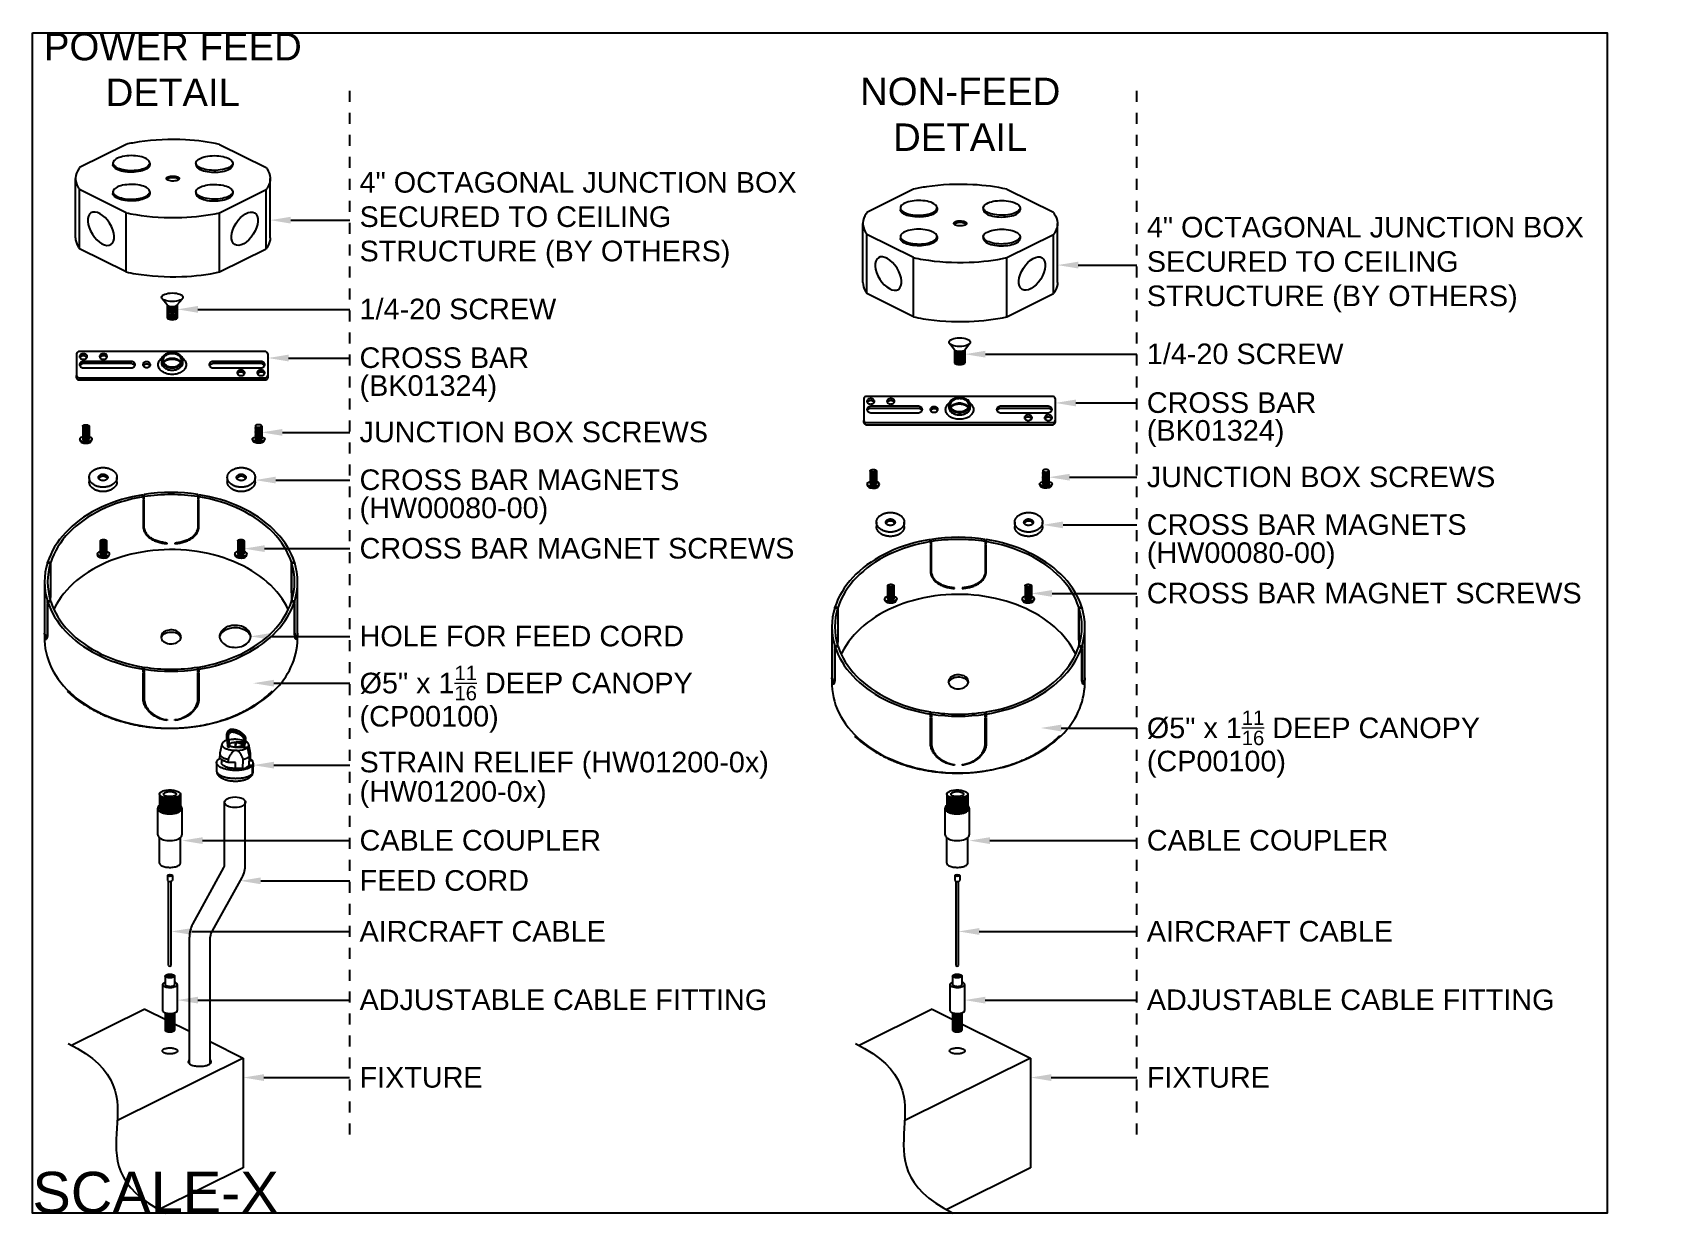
# Model space of a CAD drawing. Header units: inches. Extents: x 0 to 14.8, y -10.7 to 0.
import ezdxf
from ezdxf import colors
from ezdxf.entities.mleader import LeaderData, LeaderLine
from ezdxf.math import Vec2, Vec3

# ---------------------------------------------------------------- set-up
doc = ezdxf.new("R2010")
doc.units = ezdxf.units.IN
doc.header["$LTSCALE"] = 0.5
doc.header["$MEASUREMENT"] = 0
doc.linetypes.add('PHANTOM', pattern=[0.5, 0.25, -0.05, 0.05, -0.05, 0.05, -0.05])
doc.layers.add('Construction', color=60, linetype='PHANTOM', plot=False)
doc.layers.add('Text-Unprinted', color=131, linetype='CONTINUOUS', plot=False)
doc.layers.add('CUST DWG', color=60, linetype='CONTINUOUS', lineweight=20)
for name, color, linetype in [('FAB DWG', 221, 'CONTINUOUS'), ('Hardware', 242, 'CONTINUOUS'), ('Housing', 150, 'CONTINUOUS'), ('Mounting', 4, 'CONTINUOUS')]:
    doc.layers.add(name, color=color, linetype=linetype)
doc.styles.add('LSAD_Standard', font='arial.ttf')

msp = doc.modelspace()

# ---------------------------------------------------------------- texts
at = {"layer": 'CUST DWG', "ltscale": 0.5, "transparency": 16777216, "char_height": 0.25, "width": 2.55632, "attachment_point": 2, "style": 'LSAD_Standard'}
for s, insert in [('\\A1;POWER FEED DETAIL', (1.278, 0)), ('\\A1;NON-FEED DETAIL', (8.446, -0.408))]:
    msp.add_mtext(s, dxfattribs=dict(at, insert=insert))
at = {"layer": 'FAB DWG', "ltscale": 0.5, "transparency": 16777216, "char_height": 0.1875, "width": 4.62171, "attachment_point": 1, "style": 'LSAD_Standard'}
for s, insert in [('\\A1;(BK01324)', (2.978, -3.117)), ('\\A1;(BK01324)', (10.145, -3.525)), ('\\A1;(HW00080-00)', (2.978, -4.23)), ('\\A1;(HW00080-00)', (10.145, -4.638)), ('\\A1;(CP00100)', (2.978, -6.127)), ('\\A1;(CP00100)', (10.145, -6.535)), ('\\A1;(HW01200-0x)', (2.978, -6.811))]:
    msp.add_mtext(s, dxfattribs=dict(at, insert=insert))
at = {"layer": 'Text-Unprinted', "ltscale": 0.5, "transparency": 16777216, "style": 'LSAD_Standard'}
msp.add_attdef('SCALE-X', (0, -10.743), 'XEffectiveScaleFactor', height=0.375, dxfattribs=at)

# ---------------------------------------------------------------- linework, layer by layer
at = {"layer": 'Construction', "ltscale": 0.5, "transparency": 16777216}
for p, q in [((2.888, -10.028), (2.888, -0.504)), ((10.055, -10.028), (10.055, -0.504))]:
    msp.add_line(p, q, dxfattribs=at)
at = {"layer": 'Hardware', "transparency": 16777216}
for p, q in [((0.853, -1.015), (0.429, -1.225)), ((1.703, -1.015), (2.127, -1.225)), ((0.392, -1.865), (0.392, -1.326)), ((0.733, -1.185), (0.733, -1.201)), ((1.068, -1.185), (1.068, -1.201)), ((1.488, -1.185), (1.488, -1.201)), ((1.823, -1.185), (1.823, -1.201)), ((2.164, -1.865), (2.164, -1.326)), ((0.853, -1.638), (0.429, -1.427)), ((0.429, -1.966), (0.429, -1.427)), ((0.733, -1.447), (0.733, -1.463)), ((1.068, -1.447), (1.068, -1.463)), ((1.488, -1.447), (1.488, -1.463)), ((1.703, -1.638), (2.127, -1.427)), ((1.823, -1.447), (1.823, -1.463)), ((2.127, -1.966), (2.127, -1.427)), ((8.021, -1.423), (7.597, -1.634)), ((8.871, -1.423), (9.294, -1.633)), ((7.901, -1.593), (7.901, -1.61)), ((8.235, -1.593), (8.235, -1.61)), ((8.656, -1.593), (8.656, -1.61)), ((8.991, -1.593), (8.991, -1.61)), ((0.853, -2.176), (0.853, -1.638)), ((1.703, -2.176), (1.703, -1.638)), ((7.56, -2.273), (7.56, -1.735)), ((9.332, -2.273), (9.332, -1.735)), ((8.021, -2.046), (7.597, -1.836)), ((7.597, -2.374), (7.597, -1.836)), ((7.901, -1.855), (7.901, -1.871)), ((8.235, -1.855), (8.235, -1.871)), ((8.656, -1.855), (8.656, -1.871)), ((8.871, -2.046), (9.294, -1.836)), ((8.991, -1.855), (8.991, -1.871)), ((9.294, -2.374), (9.294, -1.836)), ((0.853, -2.176), (0.429, -1.966)), ((1.703, -2.176), (2.127, -1.966)), ((8.021, -2.585), (8.021, -2.046)), ((8.871, -2.585), (8.871, -2.046)), ((1.227, -2.476), (1.181, -2.42)), ((1.227, -2.476), (1.227, -2.598)), ((1.319, -2.476), (1.365, -2.42)), ((1.319, -2.476), (1.319, -2.598)), ((8.021, -2.585), (7.597, -2.374)), ((8.871, -2.585), (9.294, -2.374)), ((0.4, -2.921), (0.4, -3.12)), ((2.116, -2.901), (0.428, -2.901)), ((2.144, -2.921), (2.144, -3.12)), ((8.394, -2.885), (8.349, -2.828)), ((8.394, -2.885), (8.394, -3.006)), ((8.487, -2.885), (8.532, -2.828)), ((8.487, -2.885), (8.487, -3.006)), ((0.892, -2.991), (0.47, -2.991)), ((0.892, -3.01), (0.47, -3.01)), ((0.47, -3.05), (0.892, -3.05)), ((1.174, -2.981), (1.174, -3)), ((1.37, -3), (1.37, -2.981)), ((2.074, -2.991), (1.652, -2.991)), ((2.074, -3.01), (1.652, -3.01)), ((1.652, -3.05), (2.074, -3.05)), ((0.4, -3.14), (0.4, -3.12)), ((0.428, -3.14), (2.116, -3.14)), ((0.428, -3.16), (2.116, -3.16)), ((2.144, -3.12), (2.144, -3.14)), ((7.568, -3.329), (7.568, -3.528)), ((9.283, -3.309), (7.596, -3.309)), ((8.341, -3.389), (8.341, -3.409)), ((8.538, -3.409), (8.538, -3.389)), ((9.311, -3.329), (9.311, -3.528)), ((7.568, -3.548), (7.568, -3.528)), ((8.06, -3.399), (7.638, -3.399)), ((8.06, -3.419), (7.638, -3.419)), ((7.638, -3.458), (8.06, -3.458)), ((9.241, -3.399), (8.819, -3.399)), ((9.241, -3.419), (8.819, -3.419)), ((8.819, -3.458), (9.241, -3.458)), ((9.311, -3.528), (9.311, -3.548)), ((0.459, -3.578), (0.459, -3.698)), ((0.515, -3.578), (0.515, -3.698)), ((2.03, -3.578), (2.03, -3.698)), ((2.087, -3.578), (2.087, -3.698)), ((7.596, -3.548), (9.283, -3.548)), ((7.596, -3.568), (9.283, -3.568)), ((0.44, -3.721), (0.432, -3.703)), ((0.534, -3.721), (0.543, -3.703)), ((2.011, -3.721), (2.003, -3.703)), ((2.105, -3.721), (2.114, -3.703)), ((7.626, -3.986), (7.626, -4.106)), ((7.683, -3.986), (7.683, -4.106)), ((9.198, -3.986), (9.198, -4.106)), ((9.254, -3.986), (9.254, -4.106)), ((0.516, -4.047), (0.516, -4.087)), ((0.769, -4.087), (0.769, -4.047)), ((1.774, -4.047), (1.774, -4.087)), ((2.027, -4.087), (2.027, -4.047)), ((7.608, -4.129), (7.599, -4.111)), ((7.702, -4.129), (7.71, -4.111)), ((9.179, -4.129), (9.17, -4.111)), ((9.273, -4.129), (9.281, -4.111)), ((7.684, -4.455), (7.684, -4.495)), ((7.937, -4.495), (7.937, -4.455)), ((8.942, -4.455), (8.942, -4.495)), ((9.195, -4.495), (9.195, -4.455)), ((0.618, -4.623), (0.618, -4.743)), ((0.675, -4.623), (0.675, -4.743)), ((1.869, -4.623), (1.869, -4.743)), ((1.926, -4.623), (1.926, -4.743)), ((0.599, -4.766), (0.591, -4.748)), ((0.693, -4.766), (0.702, -4.748)), ((1.851, -4.766), (1.842, -4.748)), ((1.945, -4.766), (1.953, -4.748)), ((7.767, -5.174), (7.758, -5.156)), ((7.785, -5.031), (7.785, -5.151)), ((7.842, -5.031), (7.842, -5.151)), ((7.861, -5.174), (7.869, -5.156)), ((9.018, -5.174), (9.01, -5.156)), ((9.037, -5.031), (9.037, -5.151)), ((9.094, -5.031), (9.094, -5.151)), ((9.112, -5.174), (9.121, -5.156))]:
    msp.add_line(p, q, dxfattribs=at)
at = {"layer": 'Hardware', "linetype": 'Continuous', "lineweight": 25, "transparency": 16777216}
for p, q in [((1.725, -6.474), (1.707, -6.556)), ((1.77, -6.433), (1.771, -6.445)), ((1.793, -6.488), (1.794, -6.501)), ((1.852, -6.43), (1.833, -6.43)), ((1.845, -6.458), (1.844, -6.504)), ((1.845, -6.458), (1.92, -6.458)), ((1.853, -6.504), (1.854, -6.458)), ((1.92, -6.458), (1.854, -6.458)), ((1.905, -6.501), (1.904, -6.488)), ((1.942, -6.438), (1.94, -6.426)), ((1.94, -6.458), (1.955, -6.458)), ((1.955, -6.458), (1.94, -6.458)), ((1.955, -6.458), (1.955, -6.458)), ((1.985, -6.561), (1.97, -6.479)), ((1.677, -6.643), (1.676, -6.715)), ((1.706, -6.561), (1.706, -6.588)), ((1.722, -6.616), (1.722, -6.644)), ((1.794, -6.501), (1.779, -6.501)), ((1.783, -6.642), (1.784, -6.614)), ((1.85, -6.642), (1.783, -6.642)), ((1.843, -6.531), (1.861, -6.531)), ((1.849, -6.696), (1.85, -6.642)), ((1.959, -6.504), (1.85, -6.504)), ((1.859, -6.503), (1.96, -6.503)), ((1.859, -6.504), (1.859, -6.503)), ((1.905, -6.501), (1.923, -6.501)), ((1.916, -6.696), (1.918, -6.614)), ((1.974, -6.669), (1.976, -6.586)), ((1.976, -6.614), (1.975, -6.614)), ((1.999, -6.623), (1.975, -6.623)), ((1.975, -6.624), (2, -6.624)), ((1.976, -6.614), (1.976, -6.586)), ((1.985, -6.594), (1.986, -6.566)), ((1.999, -6.624), (1.999, -6.623)), ((1.916, -6.696), (1.849, -6.696)), ((1.974, -6.669), (2.004, -6.669)), ((2.004, -6.669), (1.974, -6.669)), ((2.002, -6.741), (2.004, -6.669)), ((2.003, -6.74), (2.004, -6.669)), ((2.01, -6.721), (2.011, -6.649))]:
    msp.add_line(p, q, dxfattribs=at)
at = {"layer": 'Hardware', "transparency": 16777216, "flags": 128}
for points in [[(0.463, -2.971), (0.47, -2.97), (0.476, -2.969), (0.482, -2.967), (0.488, -2.964), (0.492, -2.96), (0.495, -2.956), (0.498, -2.952), (0.498, -2.947), (0.498, -2.942), (0.497, -2.938), (0.494, -2.933), (0.49, -2.929), (0.485, -2.926), (0.479, -2.924), (0.473, -2.922), (0.467, -2.921), (0.46, -2.921), (0.453, -2.922), (0.447, -2.924), (0.442, -2.926), (0.437, -2.929), (0.433, -2.933), (0.43, -2.938), (0.429, -2.942), (0.428, -2.947), (0.429, -2.952), (0.431, -2.956), (0.435, -2.96), (0.439, -2.964), (0.444, -2.967), (0.45, -2.969), (0.457, -2.97), (0.463, -2.971)], [(0.646, -2.971), (0.653, -2.97), (0.659, -2.969), (0.665, -2.967), (0.67, -2.964), (0.675, -2.96), (0.678, -2.956), (0.68, -2.952), (0.681, -2.947), (0.681, -2.942), (0.679, -2.938), (0.677, -2.933), (0.673, -2.929), (0.668, -2.926), (0.662, -2.924), (0.656, -2.922), (0.65, -2.921), (0.643, -2.921), (0.636, -2.922), (0.63, -2.924), (0.624, -2.926), (0.62, -2.929), (0.616, -2.933), (0.613, -2.938), (0.611, -2.942), (0.611, -2.947), (0.612, -2.952), (0.614, -2.956), (0.618, -2.96), (0.622, -2.964), (0.627, -2.967), (0.633, -2.969), (0.64, -2.97), (0.646, -2.971)], [(1.272, -3.05), (1.283, -3.05), (1.294, -3.048), (1.304, -3.046), (1.315, -3.043), (1.324, -3.04), (1.333, -3.035), (1.342, -3.03), (1.349, -3.024), (1.355, -3.018), (1.361, -3.011), (1.365, -3.004), (1.368, -2.996), (1.37, -2.988), (1.37, -2.981), (1.37, -2.973), (1.368, -2.965), (1.365, -2.958), (1.361, -2.95), (1.355, -2.944), (1.349, -2.937), (1.342, -2.931), (1.333, -2.926), (1.324, -2.922), (1.315, -2.918), (1.304, -2.915), (1.294, -2.913), (1.283, -2.911), (1.272, -2.911), (1.261, -2.911), (1.25, -2.913), (1.239, -2.915), (1.229, -2.918), (1.22, -2.922), (1.211, -2.926), (1.202, -2.931), (1.195, -2.937), (1.189, -2.944), (1.183, -2.95), (1.179, -2.958), (1.176, -2.965), (1.174, -2.973), (1.174, -2.981), (1.174, -2.988), (1.176, -2.996), (1.179, -3.004), (1.183, -3.011), (1.189, -3.018), (1.195, -3.024), (1.202, -3.03), (1.211, -3.035), (1.22, -3.04), (1.229, -3.043), (1.239, -3.046), (1.25, -3.048), (1.261, -3.05), (1.272, -3.05)], [(1.272, -3.04), (1.282, -3.04), (1.292, -3.039), (1.302, -3.036), (1.311, -3.033), (1.32, -3.03), (1.328, -3.025), (1.335, -3.02), (1.341, -3.014), (1.347, -3.008), (1.351, -3.002), (1.354, -2.995), (1.356, -2.988), (1.356, -2.981), (1.356, -2.973), (1.354, -2.966), (1.351, -2.959), (1.347, -2.953), (1.341, -2.947), (1.335, -2.941), (1.328, -2.936), (1.32, -2.931), (1.311, -2.928), (1.302, -2.925), (1.292, -2.923), (1.282, -2.921), (1.272, -2.921), (1.262, -2.921), (1.252, -2.923), (1.242, -2.925), (1.233, -2.928), (1.224, -2.931), (1.216, -2.936), (1.209, -2.941), (1.203, -2.947), (1.197, -2.953), (1.193, -2.959), (1.19, -2.966), (1.188, -2.973), (1.188, -2.981), (1.188, -2.988), (1.19, -2.995), (1.193, -3.002), (1.197, -3.008), (1.203, -3.014), (1.209, -3.02), (1.216, -3.025), (1.224, -3.03), (1.233, -3.033), (1.242, -3.036), (1.252, -3.039), (1.262, -3.04), (1.272, -3.04)], [(0.47, -2.991), (0.463, -2.991), (0.456, -2.992), (0.449, -2.995), (0.443, -2.997), (0.438, -3.001), (0.434, -3.005), (0.431, -3.01), (0.429, -3.015), (0.428, -3.02), (0.429, -3.026), (0.431, -3.031), (0.434, -3.035), (0.438, -3.04), (0.443, -3.043), (0.449, -3.046), (0.456, -3.048), (0.463, -3.05), (0.47, -3.05)], [(0.892, -3.05), (0.9, -3.05), (0.907, -3.048), (0.913, -3.046), (0.919, -3.043), (0.925, -3.04), (0.929, -3.035), (0.932, -3.031), (0.934, -3.026), (0.934, -3.02), (0.934, -3.015), (0.932, -3.01), (0.929, -3.005), (0.925, -3.001), (0.919, -2.997), (0.913, -2.995), (0.907, -2.992), (0.9, -2.991), (0.892, -2.991)], [(1.04, -3.045), (1.047, -3.045), (1.053, -3.043), (1.059, -3.041), (1.064, -3.038), (1.069, -3.035), (1.072, -3.031), (1.074, -3.026), (1.075, -3.022), (1.075, -3.017), (1.073, -3.012), (1.07, -3.008), (1.066, -3.004), (1.062, -3.001), (1.056, -2.998), (1.05, -2.996), (1.043, -2.996), (1.037, -2.996), (1.03, -2.996), (1.024, -2.998), (1.018, -3.001), (1.013, -3.004), (1.009, -3.008), (1.007, -3.012), (1.005, -3.017), (1.005, -3.022), (1.006, -3.026), (1.008, -3.031), (1.011, -3.035), (1.016, -3.038), (1.021, -3.041), (1.027, -3.043), (1.033, -3.045), (1.04, -3.045)], [(1.272, -3.11), (1.26, -3.109), (1.247, -3.108), (1.235, -3.106), (1.224, -3.103), (1.212, -3.099), (1.202, -3.095), (1.192, -3.09), (1.182, -3.084), (1.174, -3.077), (1.167, -3.07), (1.16, -3.063), (1.155, -3.055), (1.151, -3.046), (1.148, -3.038), (1.146, -3.029), (1.145, -3.02), (1.146, -3.012), (1.148, -3.003), (1.151, -2.994), (1.155, -2.986), (1.16, -2.978), (1.167, -2.971), (1.174, -2.964), (1.178, -2.961)], [(1.174, -3), (1.174, -3.008), (1.176, -3.016), (1.179, -3.023), (1.183, -3.031), (1.189, -3.037), (1.195, -3.044), (1.202, -3.05), (1.211, -3.055), (1.22, -3.059), (1.229, -3.063), (1.239, -3.066), (1.25, -3.068), (1.261, -3.07), (1.272, -3.07)], [(1.192, -3), (1.193, -2.999), (1.197, -2.993), (1.203, -2.986), (1.209, -2.981), (1.216, -2.976), (1.224, -2.971), (1.233, -2.968), (1.242, -2.965), (1.252, -2.962), (1.262, -2.961), (1.272, -2.961), (1.282, -2.961), (1.292, -2.962), (1.302, -2.965), (1.311, -2.968), (1.32, -2.971), (1.328, -2.976), (1.335, -2.981), (1.341, -2.986), (1.347, -2.993), (1.351, -2.999), (1.351, -3)], [(1.366, -2.961), (1.37, -2.964), (1.377, -2.971), (1.384, -2.978), (1.389, -2.986), (1.393, -2.994), (1.396, -3.003), (1.398, -3.012), (1.399, -3.02), (1.398, -3.029), (1.396, -3.038), (1.393, -3.046), (1.389, -3.055), (1.384, -3.063), (1.377, -3.07), (1.37, -3.077), (1.361, -3.084), (1.352, -3.09), (1.342, -3.095), (1.332, -3.099), (1.32, -3.103), (1.309, -3.106), (1.297, -3.108), (1.284, -3.109), (1.272, -3.11)], [(1.272, -3.07), (1.283, -3.07), (1.294, -3.068), (1.304, -3.066), (1.315, -3.063), (1.324, -3.059), (1.333, -3.055), (1.342, -3.05), (1.349, -3.044), (1.355, -3.037), (1.361, -3.031), (1.365, -3.023), (1.368, -3.016), (1.37, -3.008), (1.37, -3)], [(1.652, -2.991), (1.644, -2.991), (1.637, -2.992), (1.631, -2.995), (1.625, -2.997), (1.619, -3.001), (1.615, -3.005), (1.612, -3.01), (1.61, -3.015), (1.609, -3.02), (1.61, -3.026), (1.612, -3.031), (1.615, -3.035), (1.619, -3.04), (1.625, -3.043), (1.631, -3.046), (1.637, -3.048), (1.644, -3.05), (1.652, -3.05)], [(1.898, -3.12), (1.904, -3.119), (1.911, -3.118), (1.917, -3.116), (1.922, -3.113), (1.926, -3.109), (1.93, -3.105), (1.932, -3.101), (1.933, -3.096), (1.933, -3.091), (1.931, -3.087), (1.928, -3.082), (1.924, -3.079), (1.919, -3.075), (1.914, -3.073), (1.908, -3.071), (1.901, -3.07), (1.894, -3.07), (1.888, -3.071), (1.882, -3.073), (1.876, -3.075), (1.871, -3.079), (1.867, -3.082), (1.865, -3.087), (1.863, -3.091), (1.863, -3.096), (1.864, -3.101), (1.866, -3.105), (1.869, -3.109), (1.873, -3.113), (1.879, -3.116), (1.885, -3.118), (1.891, -3.119), (1.898, -3.12)], [(2.081, -3.12), (2.087, -3.119), (2.094, -3.118), (2.1, -3.116), (2.105, -3.113), (2.109, -3.109), (2.113, -3.105), (2.115, -3.101), (2.116, -3.096), (2.115, -3.091), (2.114, -3.087), (2.111, -3.082), (2.107, -3.079), (2.102, -3.075), (2.097, -3.073), (2.09, -3.071), (2.084, -3.07), (2.077, -3.07), (2.071, -3.071), (2.064, -3.073), (2.059, -3.075), (2.054, -3.079), (2.05, -3.082), (2.047, -3.087), (2.046, -3.091), (2.045, -3.096), (2.046, -3.101), (2.049, -3.105), (2.052, -3.109), (2.056, -3.113), (2.062, -3.116), (2.067, -3.118), (2.074, -3.119), (2.081, -3.12)], [(2.074, -3.05), (2.081, -3.05), (2.088, -3.048), (2.095, -3.046), (2.101, -3.043), (2.106, -3.04), (2.11, -3.035), (2.113, -3.031), (2.115, -3.026), (2.116, -3.02), (2.115, -3.015), (2.113, -3.01), (2.11, -3.005), (2.106, -3.001), (2.101, -2.997), (2.095, -2.995), (2.088, -2.992), (2.081, -2.991), (2.074, -2.991)], [(7.631, -3.379), (7.638, -3.378), (7.644, -3.377), (7.65, -3.375), (7.655, -3.372), (7.66, -3.368), (7.663, -3.364), (7.665, -3.36), (7.666, -3.355), (7.666, -3.35), (7.664, -3.346), (7.661, -3.342), (7.658, -3.338), (7.653, -3.334), (7.647, -3.332), (7.641, -3.33), (7.634, -3.329), (7.628, -3.329), (7.621, -3.33), (7.615, -3.332), (7.609, -3.334), (7.604, -3.338), (7.601, -3.342), (7.598, -3.346), (7.596, -3.35), (7.596, -3.355), (7.597, -3.36), (7.599, -3.364), (7.602, -3.368), (7.607, -3.372), (7.612, -3.375), (7.618, -3.377), (7.624, -3.378), (7.631, -3.379)], [(7.814, -3.379), (7.82, -3.378), (7.827, -3.377), (7.833, -3.375), (7.838, -3.372), (7.842, -3.368), (7.846, -3.364), (7.848, -3.36), (7.849, -3.355), (7.849, -3.35), (7.847, -3.346), (7.844, -3.342), (7.84, -3.338), (7.836, -3.334), (7.83, -3.332), (7.824, -3.33), (7.817, -3.329), (7.81, -3.329), (7.804, -3.33), (7.798, -3.332), (7.792, -3.334), (7.787, -3.338), (7.783, -3.342), (7.781, -3.346), (7.779, -3.35), (7.779, -3.355), (7.78, -3.36), (7.782, -3.364), (7.785, -3.368), (7.79, -3.372), (7.795, -3.375), (7.801, -3.377), (7.807, -3.378), (7.814, -3.379)], [(8.44, -3.518), (8.427, -3.518), (8.415, -3.516), (8.403, -3.514), (8.391, -3.511), (8.38, -3.508), (8.369, -3.503), (8.359, -3.498), (8.35, -3.492), (8.342, -3.485), (8.334, -3.478), (8.328, -3.471), (8.323, -3.463), (8.318, -3.455), (8.315, -3.446), (8.314, -3.437), (8.313, -3.429), (8.314, -3.42), (8.315, -3.411), (8.318, -3.403), (8.323, -3.394), (8.328, -3.386), (8.334, -3.379), (8.342, -3.372), (8.345, -3.369)], [(8.44, -3.458), (8.451, -3.458), (8.461, -3.457), (8.472, -3.454), (8.482, -3.452), (8.492, -3.448), (8.501, -3.443), (8.509, -3.438), (8.517, -3.432), (8.523, -3.426), (8.528, -3.419), (8.532, -3.412), (8.536, -3.404), (8.537, -3.397), (8.538, -3.389), (8.537, -3.381), (8.536, -3.373), (8.532, -3.366), (8.528, -3.359), (8.523, -3.352), (8.517, -3.345), (8.509, -3.34), (8.501, -3.334), (8.492, -3.33), (8.482, -3.326), (8.472, -3.323), (8.461, -3.321), (8.451, -3.32), (8.44, -3.319), (8.429, -3.32), (8.418, -3.321), (8.407, -3.323), (8.397, -3.326), (8.387, -3.33), (8.378, -3.334), (8.37, -3.34), (8.363, -3.345), (8.356, -3.352), (8.351, -3.359), (8.347, -3.366), (8.344, -3.373), (8.342, -3.381), (8.341, -3.389), (8.342, -3.397), (8.344, -3.404), (8.347, -3.412), (8.351, -3.419), (8.356, -3.426), (8.363, -3.432), (8.37, -3.438), (8.378, -3.443), (8.387, -3.448), (8.397, -3.452), (8.407, -3.454), (8.418, -3.457), (8.429, -3.458), (8.44, -3.458)], [(8.44, -3.448), (8.45, -3.448), (8.46, -3.447), (8.469, -3.445), (8.479, -3.442), (8.487, -3.438), (8.496, -3.433), (8.503, -3.428), (8.509, -3.423), (8.514, -3.417), (8.518, -3.41), (8.521, -3.403), (8.523, -3.396), (8.524, -3.389), (8.523, -3.382), (8.521, -3.375), (8.518, -3.368), (8.514, -3.361), (8.509, -3.355), (8.503, -3.349), (8.496, -3.344), (8.487, -3.34), (8.479, -3.336), (8.469, -3.333), (8.46, -3.331), (8.45, -3.33), (8.44, -3.329), (8.429, -3.33), (8.419, -3.331), (8.41, -3.333), (8.4, -3.336), (8.392, -3.34), (8.384, -3.344), (8.376, -3.349), (8.37, -3.355), (8.365, -3.361), (8.361, -3.368), (8.358, -3.375), (8.356, -3.382), (8.355, -3.389), (8.356, -3.396), (8.358, -3.403), (8.361, -3.41), (8.365, -3.417), (8.37, -3.423), (8.376, -3.428), (8.384, -3.433), (8.392, -3.438), (8.4, -3.442), (8.41, -3.445), (8.419, -3.447), (8.429, -3.448), (8.44, -3.448)], [(8.36, -3.409), (8.361, -3.407), (8.365, -3.401), (8.37, -3.395), (8.376, -3.389), (8.384, -3.384), (8.392, -3.379), (8.4, -3.376), (8.41, -3.373), (8.419, -3.371), (8.429, -3.369), (8.44, -3.369), (8.45, -3.369), (8.46, -3.371), (8.469, -3.373), (8.479, -3.376), (8.487, -3.379), (8.496, -3.384), (8.503, -3.389), (8.509, -3.395), (8.514, -3.401), (8.518, -3.407), (8.519, -3.409)], [(8.534, -3.369), (8.537, -3.372), (8.545, -3.379), (8.551, -3.386), (8.556, -3.394), (8.561, -3.403), (8.564, -3.411), (8.566, -3.42), (8.566, -3.429), (8.566, -3.437), (8.564, -3.446), (8.561, -3.455), (8.556, -3.463), (8.551, -3.471), (8.545, -3.478), (8.537, -3.485), (8.529, -3.492), (8.52, -3.498), (8.51, -3.503), (8.499, -3.508), (8.488, -3.511), (8.476, -3.514), (8.464, -3.516), (8.452, -3.518), (8.44, -3.518)], [(7.638, -3.399), (7.631, -3.399), (7.624, -3.401), (7.617, -3.403), (7.611, -3.406), (7.606, -3.409), (7.601, -3.414), (7.598, -3.418), (7.596, -3.423), (7.596, -3.429), (7.596, -3.434), (7.598, -3.439), (7.601, -3.443), (7.606, -3.448), (7.611, -3.451), (7.617, -3.454), (7.624, -3.457), (7.631, -3.458), (7.638, -3.458)], [(8.06, -3.458), (8.067, -3.458), (8.074, -3.457), (8.081, -3.454), (8.087, -3.451), (8.092, -3.448), (8.096, -3.443), (8.1, -3.439), (8.101, -3.434), (8.102, -3.429), (8.101, -3.423), (8.1, -3.418), (8.096, -3.414), (8.092, -3.409), (8.087, -3.406), (8.081, -3.403), (8.074, -3.401), (8.067, -3.399), (8.06, -3.399)], [(8.208, -3.453), (8.214, -3.453), (8.221, -3.452), (8.227, -3.449), (8.232, -3.447), (8.236, -3.443), (8.239, -3.439), (8.242, -3.434), (8.243, -3.43), (8.242, -3.425), (8.241, -3.42), (8.238, -3.416), (8.234, -3.412), (8.229, -3.409), (8.224, -3.406), (8.217, -3.405), (8.211, -3.404), (8.204, -3.404), (8.198, -3.405), (8.191, -3.406), (8.186, -3.409), (8.181, -3.412), (8.177, -3.416), (8.174, -3.42), (8.173, -3.425), (8.172, -3.43), (8.173, -3.434), (8.176, -3.439), (8.179, -3.443), (8.183, -3.447), (8.189, -3.449), (8.194, -3.452), (8.201, -3.453), (8.208, -3.453)], [(8.341, -3.409), (8.342, -3.416), (8.344, -3.424), (8.347, -3.432), (8.351, -3.439), (8.356, -3.446), (8.363, -3.452), (8.37, -3.458), (8.378, -3.463), (8.387, -3.468), (8.397, -3.471), (8.407, -3.474), (8.418, -3.477), (8.429, -3.478), (8.44, -3.478)], [(8.44, -3.478), (8.451, -3.478), (8.461, -3.477), (8.472, -3.474), (8.482, -3.471), (8.492, -3.468), (8.501, -3.463), (8.509, -3.458), (8.517, -3.452), (8.523, -3.446), (8.528, -3.439), (8.532, -3.432), (8.536, -3.424), (8.537, -3.416), (8.538, -3.409)], [(8.819, -3.399), (8.812, -3.399), (8.805, -3.401), (8.798, -3.403), (8.792, -3.406), (8.787, -3.409), (8.783, -3.414), (8.78, -3.418), (8.778, -3.423), (8.777, -3.429), (8.778, -3.434), (8.78, -3.439), (8.783, -3.443), (8.787, -3.448), (8.792, -3.451), (8.798, -3.454), (8.805, -3.457), (8.812, -3.458), (8.819, -3.458)], [(9.065, -3.528), (9.072, -3.528), (9.078, -3.526), (9.084, -3.524), (9.09, -3.521), (9.094, -3.518), (9.097, -3.513), (9.099, -3.509), (9.1, -3.504), (9.1, -3.5), (9.099, -3.495), (9.096, -3.491), (9.092, -3.487), (9.087, -3.484), (9.081, -3.481), (9.075, -3.479), (9.069, -3.478), (9.062, -3.478), (9.055, -3.479), (9.049, -3.481), (9.044, -3.484), (9.039, -3.487), (9.035, -3.491), (9.032, -3.495), (9.031, -3.5), (9.03, -3.504), (9.031, -3.509), (9.033, -3.513), (9.037, -3.518), (9.041, -3.521), (9.046, -3.524), (9.052, -3.526), (9.059, -3.528), (9.065, -3.528)], [(9.248, -3.528), (9.255, -3.528), (9.261, -3.526), (9.267, -3.524), (9.272, -3.521), (9.277, -3.518), (9.28, -3.513), (9.282, -3.509), (9.283, -3.504), (9.283, -3.5), (9.281, -3.495), (9.279, -3.491), (9.275, -3.487), (9.27, -3.484), (9.264, -3.481), (9.258, -3.479), (9.251, -3.478), (9.245, -3.478), (9.238, -3.479), (9.232, -3.481), (9.226, -3.484), (9.222, -3.487), (9.218, -3.491), (9.215, -3.495), (9.213, -3.5), (9.213, -3.504), (9.214, -3.509), (9.216, -3.513), (9.22, -3.518), (9.224, -3.521), (9.229, -3.524), (9.235, -3.526), (9.241, -3.528), (9.248, -3.528)], [(9.241, -3.458), (9.248, -3.458), (9.256, -3.457), (9.262, -3.454), (9.268, -3.451), (9.273, -3.448), (9.278, -3.443), (9.281, -3.439), (9.283, -3.434), (9.283, -3.429), (9.283, -3.423), (9.281, -3.418), (9.278, -3.414), (9.273, -3.409), (9.268, -3.406), (9.262, -3.403), (9.256, -3.401), (9.248, -3.399), (9.241, -3.399)], [(0.643, -3.957), (0.648, -3.957), (0.654, -3.958), (0.66, -3.958), (0.665, -3.959), (0.671, -3.959), (0.676, -3.96), (0.681, -3.962), (0.687, -3.963), (0.692, -3.964), (0.697, -3.966), (0.702, -3.968), (0.707, -3.97), (0.712, -3.972), (0.716, -3.974), (0.721, -3.976), (0.725, -3.979), (0.729, -3.981), (0.733, -3.984), (0.737, -3.987), (0.741, -3.99), (0.744, -3.993), (0.748, -3.996), (0.751, -4), (0.753, -4.003), (0.756, -4.007), (0.758, -4.01), (0.761, -4.014), (0.763, -4.018), (0.764, -4.021), (0.766, -4.025), (0.767, -4.029), (0.768, -4.033), (0.769, -4.037), (0.769, -4.041), (0.769, -4.045), (0.769, -4.049), (0.769, -4.053), (0.769, -4.057), (0.768, -4.061), (0.767, -4.064), (0.766, -4.068), (0.764, -4.072), (0.763, -4.076), (0.761, -4.08), (0.758, -4.083), (0.756, -4.087), (0.753, -4.09), (0.751, -4.094), (0.748, -4.097), (0.744, -4.1), (0.741, -4.103), (0.737, -4.106), (0.733, -4.109), (0.729, -4.112), (0.725, -4.115), (0.721, -4.117), (0.716, -4.12), (0.712, -4.122), (0.707, -4.124), (0.702, -4.126), (0.697, -4.128), (0.692, -4.129), (0.687, -4.131), (0.681, -4.132), (0.676, -4.133), (0.671, -4.134), (0.665, -4.135), (0.66, -4.135), (0.654, -4.136), (0.648, -4.136), (0.643, -4.136), (0.637, -4.136), (0.632, -4.136), (0.626, -4.135), (0.621, -4.135), (0.615, -4.134), (0.61, -4.133), (0.604, -4.132), (0.599, -4.131), (0.594, -4.129), (0.589, -4.128), (0.584, -4.126), (0.579, -4.124), (0.574, -4.122), (0.569, -4.12), (0.565, -4.117), (0.561, -4.115), (0.556, -4.112), (0.552, -4.109), (0.549, -4.106), (0.545, -4.103), (0.541, -4.1), (0.538, -4.097), (0.535, -4.094), (0.532, -4.09), (0.53, -4.087), (0.527, -4.083), (0.525, -4.08), (0.523, -4.076), (0.522, -4.072), (0.52, -4.068), (0.519, -4.064), (0.518, -4.061), (0.517, -4.057), (0.517, -4.053), (0.516, -4.049), (0.516, -4.045), (0.517, -4.041), (0.517, -4.037), (0.518, -4.033), (0.519, -4.029), (0.52, -4.025), (0.522, -4.021), (0.523, -4.018), (0.525, -4.014), (0.527, -4.01), (0.53, -4.007), (0.532, -4.003), (0.535, -4), (0.538, -3.996), (0.541, -3.993), (0.545, -3.99), (0.549, -3.987), (0.552, -3.984), (0.556, -3.981), (0.561, -3.979), (0.565, -3.976), (0.569, -3.974), (0.574, -3.972), (0.579, -3.97), (0.584, -3.968), (0.589, -3.966), (0.594, -3.964), (0.599, -3.963), (0.604, -3.962), (0.61, -3.96), (0.615, -3.959), (0.621, -3.959), (0.626, -3.958), (0.632, -3.958), (0.637, -3.957), (0.643, -3.957)], [(1.901, -3.957), (1.906, -3.957), (1.912, -3.958), (1.918, -3.958), (1.923, -3.959), (1.929, -3.959), (1.934, -3.96), (1.939, -3.962), (1.945, -3.963), (1.95, -3.964), (1.955, -3.966), (1.96, -3.968), (1.965, -3.97), (1.97, -3.972), (1.974, -3.974), (1.979, -3.976), (1.983, -3.979), (1.987, -3.981), (1.991, -3.984), (1.995, -3.987), (1.999, -3.99), (2.002, -3.993), (2.006, -3.996), (2.009, -4), (2.011, -4.003), (2.014, -4.007), (2.016, -4.01), (2.019, -4.014), (2.021, -4.018), (2.022, -4.021), (2.024, -4.025), (2.025, -4.029), (2.026, -4.033), (2.027, -4.037), (2.027, -4.041), (2.027, -4.045), (2.027, -4.049), (2.027, -4.053), (2.027, -4.057), (2.026, -4.061), (2.025, -4.064), (2.024, -4.068), (2.022, -4.072), (2.021, -4.076), (2.019, -4.08), (2.016, -4.083), (2.014, -4.087), (2.011, -4.09), (2.009, -4.094), (2.006, -4.097), (2.002, -4.1), (1.999, -4.103), (1.995, -4.106), (1.991, -4.109), (1.987, -4.112), (1.983, -4.115), (1.979, -4.117), (1.974, -4.12), (1.97, -4.122), (1.965, -4.124), (1.96, -4.126), (1.955, -4.128), (1.95, -4.129), (1.945, -4.131), (1.939, -4.132), (1.934, -4.133), (1.929, -4.134), (1.923, -4.135), (1.918, -4.135), (1.912, -4.136), (1.906, -4.136), (1.901, -4.136), (1.895, -4.136), (1.89, -4.136), (1.884, -4.135), (1.879, -4.135), (1.873, -4.134), (1.868, -4.133), (1.862, -4.132), (1.857, -4.131), (1.852, -4.129), (1.847, -4.128), (1.842, -4.126), (1.837, -4.124), (1.832, -4.122), (1.827, -4.12), (1.823, -4.117), (1.819, -4.115), (1.814, -4.112), (1.81, -4.109), (1.807, -4.106), (1.803, -4.103), (1.799, -4.1), (1.796, -4.097), (1.793, -4.094), (1.79, -4.09), (1.788, -4.087), (1.785, -4.083), (1.783, -4.08), (1.781, -4.076), (1.78, -4.072), (1.778, -4.068), (1.777, -4.064), (1.776, -4.061), (1.775, -4.057), (1.775, -4.053), (1.774, -4.049), (1.774, -4.045), (1.775, -4.041), (1.775, -4.037), (1.776, -4.033), (1.777, -4.029), (1.778, -4.025), (1.78, -4.021), (1.781, -4.018), (1.783, -4.014), (1.785, -4.01), (1.788, -4.007), (1.79, -4.003), (1.793, -4), (1.796, -3.996), (1.799, -3.993), (1.803, -3.99), (1.807, -3.987), (1.81, -3.984), (1.814, -3.981), (1.819, -3.979), (1.823, -3.976), (1.827, -3.974), (1.832, -3.972), (1.837, -3.97), (1.842, -3.968), (1.847, -3.966), (1.852, -3.964), (1.857, -3.963), (1.862, -3.962), (1.868, -3.96), (1.873, -3.959), (1.879, -3.959), (1.884, -3.958), (1.89, -3.958), (1.895, -3.957), (1.901, -3.957)], [(0.769, -4.087), (0.769, -4.089), (0.769, -4.092), (0.769, -4.096), (0.768, -4.1), (0.767, -4.104), (0.766, -4.108), (0.764, -4.112), (0.763, -4.116), (0.761, -4.119), (0.758, -4.123), (0.756, -4.127), (0.753, -4.13), (0.751, -4.134), (0.748, -4.137), (0.744, -4.14), (0.741, -4.143), (0.737, -4.146), (0.733, -4.149), (0.729, -4.152), (0.725, -4.155), (0.721, -4.157), (0.716, -4.159), (0.712, -4.162), (0.707, -4.164), (0.702, -4.166), (0.697, -4.167), (0.692, -4.169), (0.687, -4.17), (0.681, -4.172), (0.676, -4.173), (0.671, -4.174), (0.665, -4.175), (0.66, -4.175), (0.654, -4.176), (0.648, -4.176), (0.643, -4.176), (0.637, -4.176), (0.632, -4.176), (0.626, -4.175), (0.621, -4.175), (0.615, -4.174), (0.61, -4.173), (0.604, -4.172), (0.599, -4.17), (0.594, -4.169), (0.589, -4.167), (0.584, -4.166), (0.579, -4.164), (0.574, -4.162), (0.569, -4.159), (0.565, -4.157), (0.561, -4.155), (0.556, -4.152), (0.552, -4.149), (0.549, -4.146), (0.545, -4.143), (0.541, -4.14), (0.538, -4.137), (0.535, -4.134), (0.532, -4.13), (0.53, -4.127), (0.527, -4.123), (0.525, -4.119), (0.523, -4.116), (0.522, -4.112), (0.52, -4.108), (0.519, -4.104), (0.518, -4.1), (0.517, -4.096), (0.517, -4.092), (0.516, -4.089), (0.516, -4.087)], [(0.643, -4.017), (0.646, -4.017), (0.649, -4.017), (0.652, -4.018), (0.656, -4.018), (0.659, -4.019), (0.662, -4.02), (0.664, -4.021), (0.667, -4.022), (0.67, -4.024), (0.672, -4.025), (0.674, -4.027), (0.676, -4.029), (0.678, -4.031), (0.68, -4.032), (0.681, -4.035), (0.683, -4.037), (0.684, -4.039), (0.684, -4.041), (0.685, -4.043), (0.685, -4.046), (0.685, -4.048), (0.685, -4.05), (0.684, -4.052), (0.684, -4.055), (0.683, -4.057), (0.681, -4.059), (0.68, -4.061), (0.678, -4.063), (0.676, -4.065), (0.674, -4.067), (0.672, -4.068), (0.67, -4.07), (0.667, -4.071), (0.664, -4.072), (0.662, -4.073), (0.659, -4.074), (0.656, -4.075), (0.652, -4.076), (0.649, -4.076), (0.646, -4.076), (0.643, -4.077), (0.64, -4.076), (0.636, -4.076), (0.633, -4.076), (0.63, -4.075), (0.627, -4.074), (0.624, -4.073), (0.621, -4.072), (0.619, -4.071), (0.616, -4.07), (0.614, -4.068), (0.611, -4.067), (0.609, -4.065), (0.607, -4.063), (0.606, -4.061), (0.604, -4.059), (0.603, -4.057), (0.602, -4.055), (0.601, -4.052), (0.601, -4.05), (0.601, -4.048), (0.601, -4.046), (0.601, -4.043), (0.601, -4.041), (0.602, -4.039), (0.603, -4.037), (0.604, -4.035), (0.606, -4.032), (0.607, -4.031), (0.609, -4.029), (0.611, -4.027), (0.614, -4.025), (0.616, -4.024), (0.619, -4.022), (0.621, -4.021), (0.624, -4.02), (0.627, -4.019), (0.63, -4.018), (0.633, -4.018), (0.636, -4.017), (0.64, -4.017), (0.643, -4.017)], [(2.027, -4.087), (2.027, -4.089), (2.027, -4.092), (2.027, -4.096), (2.026, -4.1), (2.025, -4.104), (2.024, -4.108), (2.022, -4.112), (2.021, -4.116), (2.019, -4.119), (2.016, -4.123), (2.014, -4.127), (2.011, -4.13), (2.009, -4.134), (2.006, -4.137), (2.002, -4.14), (1.999, -4.143), (1.995, -4.146), (1.991, -4.149), (1.987, -4.152), (1.983, -4.155), (1.979, -4.157), (1.974, -4.159), (1.97, -4.162), (1.965, -4.164), (1.96, -4.166), (1.955, -4.167), (1.95, -4.169), (1.945, -4.17), (1.939, -4.172), (1.934, -4.173), (1.929, -4.174), (1.923, -4.175), (1.918, -4.175), (1.912, -4.176), (1.906, -4.176), (1.901, -4.176), (1.895, -4.176), (1.89, -4.176), (1.884, -4.175), (1.879, -4.175), (1.873, -4.174), (1.868, -4.173), (1.862, -4.172), (1.857, -4.17), (1.852, -4.169), (1.847, -4.167), (1.842, -4.166), (1.837, -4.164), (1.832, -4.162), (1.827, -4.159), (1.823, -4.157), (1.819, -4.155), (1.814, -4.152), (1.81, -4.149), (1.807, -4.146), (1.803, -4.143), (1.799, -4.14), (1.796, -4.137), (1.793, -4.134), (1.79, -4.13), (1.788, -4.127), (1.785, -4.123), (1.783, -4.119), (1.781, -4.116), (1.78, -4.112), (1.778, -4.108), (1.777, -4.104), (1.776, -4.1), (1.775, -4.096), (1.775, -4.092), (1.774, -4.089), (1.774, -4.087)], [(1.901, -4.017), (1.904, -4.017), (1.907, -4.017), (1.91, -4.018), (1.914, -4.018), (1.917, -4.019), (1.92, -4.02), (1.922, -4.021), (1.925, -4.022), (1.928, -4.024), (1.93, -4.025), (1.932, -4.027), (1.934, -4.029), (1.936, -4.031), (1.938, -4.032), (1.939, -4.035), (1.941, -4.037), (1.942, -4.039), (1.942, -4.041), (1.943, -4.043), (1.943, -4.046), (1.943, -4.048), (1.943, -4.05), (1.942, -4.052), (1.942, -4.055), (1.941, -4.057), (1.939, -4.059), (1.938, -4.061), (1.936, -4.063), (1.934, -4.065), (1.932, -4.067), (1.93, -4.068), (1.928, -4.07), (1.925, -4.071), (1.922, -4.072), (1.92, -4.073), (1.917, -4.074), (1.914, -4.075), (1.91, -4.076), (1.907, -4.076), (1.904, -4.076), (1.901, -4.077), (1.898, -4.076), (1.894, -4.076), (1.891, -4.076), (1.888, -4.075), (1.885, -4.074), (1.882, -4.073), (1.879, -4.072), (1.877, -4.071), (1.874, -4.07), (1.872, -4.068), (1.869, -4.067), (1.867, -4.065), (1.865, -4.063), (1.864, -4.061), (1.862, -4.059), (1.861, -4.057), (1.86, -4.055), (1.859, -4.052), (1.859, -4.05), (1.859, -4.048), (1.859, -4.046), (1.859, -4.043), (1.859, -4.041), (1.86, -4.039), (1.861, -4.037), (1.862, -4.035), (1.864, -4.032), (1.865, -4.031), (1.867, -4.029), (1.869, -4.027), (1.872, -4.025), (1.874, -4.024), (1.877, -4.022), (1.879, -4.021), (1.882, -4.02), (1.885, -4.019), (1.888, -4.018), (1.891, -4.018), (1.894, -4.017), (1.898, -4.017), (1.901, -4.017)], [(7.81, -4.365), (7.816, -4.366), (7.822, -4.366), (7.827, -4.366), (7.833, -4.367), (7.838, -4.368), (7.844, -4.369), (7.849, -4.37), (7.854, -4.371), (7.86, -4.372), (7.865, -4.374), (7.87, -4.376), (7.875, -4.378), (7.879, -4.38), (7.884, -4.382), (7.888, -4.384), (7.893, -4.387), (7.897, -4.39), (7.901, -4.392), (7.905, -4.395), (7.908, -4.398), (7.912, -4.401), (7.915, -4.405), (7.918, -4.408), (7.921, -4.411), (7.924, -4.415), (7.926, -4.418), (7.928, -4.422), (7.93, -4.426), (7.932, -4.43), (7.933, -4.433), (7.935, -4.437), (7.936, -4.441), (7.936, -4.445), (7.937, -4.449), (7.937, -4.453), (7.937, -4.457), (7.937, -4.461), (7.936, -4.465), (7.936, -4.469), (7.935, -4.473), (7.933, -4.477), (7.932, -4.48), (7.93, -4.484), (7.928, -4.488), (7.926, -4.491), (7.924, -4.495), (7.921, -4.499), (7.918, -4.502), (7.915, -4.505), (7.912, -4.509), (7.908, -4.512), (7.905, -4.515), (7.901, -4.518), (7.897, -4.52), (7.893, -4.523), (7.888, -4.525), (7.884, -4.528), (7.879, -4.53), (7.875, -4.532), (7.87, -4.534), (7.865, -4.536), (7.86, -4.537), (7.854, -4.539), (7.849, -4.54), (7.844, -4.541), (7.838, -4.542), (7.833, -4.543), (7.827, -4.544), (7.822, -4.544), (7.816, -4.544), (7.81, -4.544), (7.805, -4.544), (7.799, -4.544), (7.794, -4.544), (7.788, -4.543), (7.783, -4.542), (7.777, -4.541), (7.772, -4.54), (7.767, -4.539), (7.761, -4.537), (7.756, -4.536), (7.751, -4.534), (7.746, -4.532), (7.742, -4.53), (7.737, -4.528), (7.733, -4.525), (7.728, -4.523), (7.724, -4.52), (7.72, -4.518), (7.716, -4.515), (7.713, -4.512), (7.709, -4.509), (7.706, -4.505), (7.703, -4.502), (7.7, -4.499), (7.697, -4.495), (7.695, -4.491), (7.693, -4.488), (7.691, -4.484), (7.689, -4.48), (7.688, -4.477), (7.686, -4.473), (7.685, -4.469), (7.685, -4.465), (7.684, -4.461), (7.684, -4.457), (7.684, -4.453), (7.684, -4.449), (7.685, -4.445), (7.685, -4.441), (7.686, -4.437), (7.688, -4.433), (7.689, -4.43), (7.691, -4.426), (7.693, -4.422), (7.695, -4.418), (7.697, -4.415), (7.7, -4.411), (7.703, -4.408), (7.706, -4.405), (7.709, -4.401), (7.713, -4.398), (7.716, -4.395), (7.72, -4.392), (7.724, -4.39), (7.728, -4.387), (7.733, -4.384), (7.737, -4.382), (7.742, -4.38), (7.746, -4.378), (7.751, -4.376), (7.756, -4.374), (7.761, -4.372), (7.767, -4.371), (7.772, -4.37), (7.777, -4.369), (7.783, -4.368), (7.788, -4.367), (7.794, -4.366), (7.799, -4.366), (7.805, -4.366), (7.81, -4.365)], [(7.81, -4.425), (7.814, -4.425), (7.817, -4.425), (7.82, -4.426), (7.823, -4.427), (7.826, -4.427), (7.829, -4.428), (7.832, -4.429), (7.835, -4.431), (7.837, -4.432), (7.84, -4.433), (7.842, -4.435), (7.844, -4.437), (7.846, -4.439), (7.848, -4.441), (7.849, -4.443), (7.85, -4.445), (7.851, -4.447), (7.852, -4.449), (7.852, -4.452), (7.853, -4.454), (7.853, -4.456), (7.852, -4.458), (7.852, -4.461), (7.851, -4.463), (7.85, -4.465), (7.849, -4.467), (7.848, -4.469), (7.846, -4.471), (7.844, -4.473), (7.842, -4.475), (7.84, -4.476), (7.837, -4.478), (7.835, -4.479), (7.832, -4.481), (7.829, -4.482), (7.826, -4.483), (7.823, -4.483), (7.82, -4.484), (7.817, -4.484), (7.814, -4.485), (7.81, -4.485), (7.807, -4.485), (7.804, -4.484), (7.801, -4.484), (7.798, -4.483), (7.795, -4.483), (7.792, -4.482), (7.789, -4.481), (7.786, -4.479), (7.784, -4.478), (7.781, -4.476), (7.779, -4.475), (7.777, -4.473), (7.775, -4.471), (7.773, -4.469), (7.772, -4.467), (7.771, -4.465), (7.77, -4.463), (7.769, -4.461), (7.769, -4.458), (7.768, -4.456), (7.768, -4.454), (7.769, -4.452), (7.769, -4.449), (7.77, -4.447), (7.771, -4.445), (7.772, -4.443), (7.773, -4.441), (7.775, -4.439), (7.777, -4.437), (7.779, -4.435), (7.781, -4.433), (7.784, -4.432), (7.786, -4.431), (7.789, -4.429), (7.792, -4.428), (7.795, -4.427), (7.798, -4.427), (7.801, -4.426), (7.804, -4.425), (7.807, -4.425), (7.81, -4.425)], [(9.068, -4.365), (9.074, -4.366), (9.08, -4.366), (9.085, -4.366), (9.091, -4.367), (9.096, -4.368), (9.102, -4.369), (9.107, -4.37), (9.112, -4.371), (9.118, -4.372), (9.123, -4.374), (9.128, -4.376), (9.133, -4.378), (9.137, -4.38), (9.142, -4.382), (9.146, -4.384), (9.151, -4.387), (9.155, -4.39), (9.159, -4.392), (9.163, -4.395), (9.166, -4.398), (9.17, -4.401), (9.173, -4.405), (9.176, -4.408), (9.179, -4.411), (9.182, -4.415), (9.184, -4.418), (9.186, -4.422), (9.188, -4.426), (9.19, -4.43), (9.191, -4.433), (9.193, -4.437), (9.194, -4.441), (9.194, -4.445), (9.195, -4.449), (9.195, -4.453), (9.195, -4.457), (9.195, -4.461), (9.194, -4.465), (9.194, -4.469), (9.193, -4.473), (9.191, -4.477), (9.19, -4.48), (9.188, -4.484), (9.186, -4.488), (9.184, -4.491), (9.182, -4.495), (9.179, -4.499), (9.176, -4.502), (9.173, -4.505), (9.17, -4.509), (9.166, -4.512), (9.163, -4.515), (9.159, -4.518), (9.155, -4.52), (9.151, -4.523), (9.146, -4.525), (9.142, -4.528), (9.137, -4.53), (9.133, -4.532), (9.128, -4.534), (9.123, -4.536), (9.118, -4.537), (9.112, -4.539), (9.107, -4.54), (9.102, -4.541), (9.096, -4.542), (9.091, -4.543), (9.085, -4.544), (9.08, -4.544), (9.074, -4.544), (9.068, -4.544), (9.063, -4.544), (9.057, -4.544), (9.052, -4.544), (9.046, -4.543), (9.041, -4.542), (9.035, -4.541), (9.03, -4.54), (9.025, -4.539), (9.019, -4.537), (9.014, -4.536), (9.009, -4.534), (9.004, -4.532), (9, -4.53), (8.995, -4.528), (8.991, -4.525), (8.986, -4.523), (8.982, -4.52), (8.978, -4.518), (8.974, -4.515), (8.971, -4.512), (8.967, -4.509), (8.964, -4.505), (8.961, -4.502), (8.958, -4.499), (8.955, -4.495), (8.953, -4.491), (8.951, -4.488), (8.949, -4.484), (8.947, -4.48), (8.946, -4.477), (8.944, -4.473), (8.943, -4.469), (8.943, -4.465), (8.942, -4.461), (8.942, -4.457), (8.942, -4.453), (8.942, -4.449), (8.943, -4.445), (8.943, -4.441), (8.944, -4.437), (8.946, -4.433), (8.947, -4.43), (8.949, -4.426), (8.951, -4.422), (8.953, -4.418), (8.955, -4.415), (8.958, -4.411), (8.961, -4.408), (8.964, -4.405), (8.967, -4.401), (8.971, -4.398), (8.974, -4.395), (8.978, -4.392), (8.982, -4.39), (8.986, -4.387), (8.991, -4.384), (8.995, -4.382), (9, -4.38), (9.004, -4.378), (9.009, -4.376), (9.014, -4.374), (9.019, -4.372), (9.025, -4.371), (9.03, -4.37), (9.035, -4.369), (9.041, -4.368), (9.046, -4.367), (9.052, -4.366), (9.057, -4.366), (9.063, -4.366), (9.068, -4.365)], [(9.068, -4.425), (9.072, -4.425), (9.075, -4.425), (9.078, -4.426), (9.081, -4.427), (9.084, -4.427), (9.087, -4.428), (9.09, -4.429), (9.093, -4.431), (9.095, -4.432), (9.098, -4.433), (9.1, -4.435), (9.102, -4.437), (9.104, -4.439), (9.106, -4.441), (9.107, -4.443), (9.108, -4.445), (9.109, -4.447), (9.11, -4.449), (9.11, -4.452), (9.111, -4.454), (9.111, -4.456), (9.11, -4.458), (9.11, -4.461), (9.109, -4.463), (9.108, -4.465), (9.107, -4.467), (9.106, -4.469), (9.104, -4.471), (9.102, -4.473), (9.1, -4.475), (9.098, -4.476), (9.095, -4.478), (9.093, -4.479), (9.09, -4.481), (9.087, -4.482), (9.084, -4.483), (9.081, -4.483), (9.078, -4.484), (9.075, -4.484), (9.072, -4.485), (9.068, -4.485), (9.065, -4.485), (9.062, -4.484), (9.059, -4.484), (9.056, -4.483), (9.053, -4.483), (9.05, -4.482), (9.047, -4.481), (9.044, -4.479), (9.042, -4.478), (9.039, -4.476), (9.037, -4.475), (9.035, -4.473), (9.033, -4.471), (9.031, -4.469), (9.03, -4.467), (9.029, -4.465), (9.028, -4.463), (9.027, -4.461), (9.027, -4.458), (9.026, -4.456), (9.026, -4.454), (9.027, -4.452), (9.027, -4.449), (9.028, -4.447), (9.029, -4.445), (9.03, -4.443), (9.031, -4.441), (9.033, -4.439), (9.035, -4.437), (9.037, -4.435), (9.039, -4.433), (9.042, -4.432), (9.044, -4.431), (9.047, -4.429), (9.05, -4.428), (9.053, -4.427), (9.056, -4.427), (9.059, -4.426), (9.062, -4.425), (9.065, -4.425), (9.068, -4.425)], [(7.937, -4.495), (7.937, -4.497), (7.937, -4.501), (7.936, -4.505), (7.936, -4.509), (7.935, -4.512), (7.933, -4.516), (7.932, -4.52), (7.93, -4.524), (7.928, -4.528), (7.926, -4.531), (7.924, -4.535), (7.921, -4.538), (7.918, -4.542), (7.915, -4.545), (7.912, -4.548), (7.908, -4.551), (7.905, -4.554), (7.901, -4.557), (7.897, -4.56), (7.893, -4.563), (7.888, -4.565), (7.884, -4.568), (7.879, -4.57), (7.875, -4.572), (7.87, -4.574), (7.865, -4.576), (7.86, -4.577), (7.854, -4.579), (7.849, -4.58), (7.844, -4.581), (7.838, -4.582), (7.833, -4.583), (7.827, -4.583), (7.822, -4.584), (7.816, -4.584), (7.81, -4.584), (7.805, -4.584), (7.799, -4.584), (7.794, -4.583), (7.788, -4.583), (7.783, -4.582), (7.777, -4.581), (7.772, -4.58), (7.767, -4.579), (7.761, -4.577), (7.756, -4.576), (7.751, -4.574), (7.746, -4.572), (7.742, -4.57), (7.737, -4.568), (7.733, -4.565), (7.728, -4.563), (7.724, -4.56), (7.72, -4.557), (7.716, -4.554), (7.713, -4.551), (7.709, -4.548), (7.706, -4.545), (7.703, -4.542), (7.7, -4.538), (7.697, -4.535), (7.695, -4.531), (7.693, -4.528), (7.691, -4.524), (7.689, -4.52), (7.688, -4.516), (7.686, -4.512), (7.685, -4.509), (7.685, -4.505), (7.684, -4.501), (7.684, -4.497), (7.684, -4.495)], [(9.195, -4.495), (9.195, -4.497), (9.195, -4.501), (9.194, -4.505), (9.194, -4.509), (9.193, -4.512), (9.191, -4.516), (9.19, -4.52), (9.188, -4.524), (9.186, -4.528), (9.184, -4.531), (9.182, -4.535), (9.179, -4.538), (9.176, -4.542), (9.173, -4.545), (9.17, -4.548), (9.166, -4.551), (9.163, -4.554), (9.159, -4.557), (9.155, -4.56), (9.151, -4.563), (9.146, -4.565), (9.142, -4.568), (9.137, -4.57), (9.133, -4.572), (9.128, -4.574), (9.123, -4.576), (9.118, -4.577), (9.112, -4.579), (9.107, -4.58), (9.102, -4.581), (9.096, -4.582), (9.091, -4.583), (9.085, -4.583), (9.08, -4.584), (9.074, -4.584), (9.068, -4.584), (9.063, -4.584), (9.057, -4.584), (9.052, -4.583), (9.046, -4.583), (9.041, -4.582), (9.035, -4.581), (9.03, -4.58), (9.025, -4.579), (9.019, -4.577), (9.014, -4.576), (9.009, -4.574), (9.004, -4.572), (9, -4.57), (8.995, -4.568), (8.991, -4.565), (8.986, -4.563), (8.982, -4.56), (8.978, -4.557), (8.974, -4.554), (8.971, -4.551), (8.967, -4.548), (8.964, -4.545), (8.961, -4.542), (8.958, -4.538), (8.955, -4.535), (8.953, -4.531), (8.951, -4.528), (8.949, -4.524), (8.947, -4.52), (8.946, -4.516), (8.944, -4.512), (8.943, -4.509), (8.943, -4.505), (8.942, -4.501), (8.942, -4.497), (8.942, -4.495)]]:
    msp.add_lwpolyline(points, dxfattribs=at)
at = {"layer": 'Hardware', "linetype": 'Continuous', "lineweight": 25, "transparency": 16777216, "flags": 128}
for points in [[(1.771, -6.44), (1.771, -6.44), (1.765, -6.442), (1.759, -6.444), (1.754, -6.446), (1.749, -6.449), (1.745, -6.451), (1.741, -6.454), (1.737, -6.457), (1.734, -6.459), (1.731, -6.462), (1.729, -6.465), (1.727, -6.468), (1.726, -6.471), (1.725, -6.475), (1.725, -6.478), (1.725, -6.481), (1.725, -6.484), (1.726, -6.487), (1.728, -6.49), (1.73, -6.493), (1.732, -6.496), (1.735, -6.499), (1.738, -6.502), (1.742, -6.505), (1.746, -6.508), (1.751, -6.51), (1.756, -6.513), (1.761, -6.515), (1.766, -6.517), (1.772, -6.519), (1.779, -6.521), (1.785, -6.523), (1.792, -6.525), (1.799, -6.526), (1.806, -6.528), (1.813, -6.529), (1.821, -6.53), (1.828, -6.53), (1.836, -6.531), (1.843, -6.531)], [(1.85, -6.504), (1.845, -6.504), (1.839, -6.503), (1.834, -6.503), (1.829, -6.502), (1.825, -6.501), (1.82, -6.5), (1.816, -6.499), (1.812, -6.498), (1.808, -6.496), (1.804, -6.495), (1.801, -6.493), (1.799, -6.491), (1.796, -6.489), (1.795, -6.487), (1.793, -6.485), (1.792, -6.483), (1.792, -6.481), (1.792, -6.479), (1.792, -6.477), (1.793, -6.475), (1.795, -6.473), (1.797, -6.471), (1.799, -6.469), (1.802, -6.467), (1.805, -6.465), (1.808, -6.464), (1.812, -6.463), (1.816, -6.461), (1.821, -6.46), (1.825, -6.459), (1.83, -6.459), (1.835, -6.458), (1.84, -6.458), (1.845, -6.458)], [(1.854, -6.458), (1.859, -6.459), (1.865, -6.459), (1.869, -6.46), (1.874, -6.461), (1.879, -6.462), (1.883, -6.464), (1.887, -6.465), (1.89, -6.467), (1.893, -6.469), (1.896, -6.47), (1.898, -6.472), (1.9, -6.474), (1.902, -6.477), (1.903, -6.479), (1.903, -6.481), (1.903, -6.483), (1.903, -6.485), (1.902, -6.487), (1.9, -6.489), (1.898, -6.491), (1.896, -6.493), (1.893, -6.495), (1.89, -6.496), (1.886, -6.498), (1.882, -6.499), (1.878, -6.5), (1.873, -6.501), (1.869, -6.502), (1.864, -6.503), (1.859, -6.503)], [(2.004, -6.669), (2.001, -6.672), (1.998, -6.676), (1.994, -6.679), (1.99, -6.682), (1.985, -6.685), (1.98, -6.688), (1.975, -6.691), (1.969, -6.694), (1.963, -6.696), (1.957, -6.699), (1.95, -6.701), (1.943, -6.703), (1.935, -6.705), (1.928, -6.707), (1.92, -6.708), (1.912, -6.71), (1.904, -6.711), (1.895, -6.712), (1.887, -6.713), (1.878, -6.714), (1.869, -6.714), (1.86, -6.715), (1.851, -6.715), (1.843, -6.715), (1.834, -6.714), (1.825, -6.714), (1.816, -6.713), (1.807, -6.712), (1.799, -6.711), (1.79, -6.71), (1.782, -6.709), (1.774, -6.707), (1.766, -6.705), (1.758, -6.703), (1.75, -6.701), (1.743, -6.699), (1.736, -6.697), (1.729, -6.694), (1.723, -6.691), (1.717, -6.689), (1.712, -6.686), (1.706, -6.683), (1.701, -6.679), (1.697, -6.676), (1.693, -6.673), (1.689, -6.669), (1.686, -6.666), (1.684, -6.662), (1.681, -6.659), (1.68, -6.655), (1.678, -6.652), (1.677, -6.648), (1.677, -6.644), (1.677, -6.641), (1.678, -6.637), (1.679, -6.633), (1.68, -6.63), (1.682, -6.626), (1.685, -6.623), (1.688, -6.619), (1.691, -6.616), (1.695, -6.613), (1.699, -6.61), (1.704, -6.607), (1.709, -6.604), (1.71, -6.603)], [(1.707, -6.556), (1.707, -6.557), (1.706, -6.56), (1.706, -6.563), (1.707, -6.567), (1.708, -6.57), (1.71, -6.574), (1.712, -6.577), (1.714, -6.58), (1.717, -6.584), (1.721, -6.587), (1.724, -6.59), (1.729, -6.593), (1.733, -6.596), (1.739, -6.598), (1.744, -6.601), (1.75, -6.604), (1.756, -6.606), (1.763, -6.608), (1.769, -6.61), (1.777, -6.612), (1.784, -6.614)], [(1.783, -6.642), (1.776, -6.64), (1.769, -6.638), (1.762, -6.636), (1.756, -6.634), (1.749, -6.631), (1.744, -6.629), (1.738, -6.626), (1.733, -6.623), (1.728, -6.62), (1.724, -6.618), (1.72, -6.614), (1.717, -6.611), (1.714, -6.608), (1.711, -6.605), (1.709, -6.601), (1.707, -6.598), (1.706, -6.595), (1.706, -6.591), (1.706, -6.588)], [(1.849, -6.696), (1.841, -6.696), (1.834, -6.696), (1.826, -6.696), (1.819, -6.695), (1.811, -6.694), (1.804, -6.693), (1.797, -6.692), (1.79, -6.69), (1.783, -6.689), (1.776, -6.687), (1.77, -6.685), (1.764, -6.683), (1.758, -6.681), (1.753, -6.678), (1.748, -6.676), (1.743, -6.673), (1.739, -6.67), (1.735, -6.668), (1.732, -6.665), (1.729, -6.662), (1.727, -6.659), (1.725, -6.656), (1.723, -6.652), (1.722, -6.649), (1.722, -6.646), (1.722, -6.644)], [(1.676, -6.715), (1.676, -6.716), (1.676, -6.72), (1.677, -6.723), (1.678, -6.727), (1.68, -6.731), (1.682, -6.734), (1.685, -6.738), (1.688, -6.741), (1.692, -6.745), (1.696, -6.748), (1.7, -6.751), (1.705, -6.754), (1.71, -6.757), (1.716, -6.76), (1.722, -6.763), (1.728, -6.766), (1.735, -6.768), (1.742, -6.771), (1.749, -6.773), (1.756, -6.775), (1.764, -6.777), (1.772, -6.779), (1.78, -6.78), (1.789, -6.782), (1.797, -6.783), (1.806, -6.784), (1.815, -6.785), (1.823, -6.786), (1.832, -6.786), (1.841, -6.786), (1.85, -6.787), (1.859, -6.786), (1.868, -6.786), (1.877, -6.786), (1.885, -6.785), (1.894, -6.784), (1.902, -6.783), (1.911, -6.782), (1.919, -6.78), (1.926, -6.779), (1.934, -6.777), (1.941, -6.775), (1.948, -6.773), (1.955, -6.771), (1.962, -6.768), (1.968, -6.766), (1.973, -6.763), (1.979, -6.76), (1.984, -6.757), (1.988, -6.754), (1.993, -6.751), (1.996, -6.748), (2, -6.744), (2.002, -6.741)]]:
    msp.add_lwpolyline(points, dxfattribs=at)
at = {"layer": 'Hardware', "transparency": 16777216}
for centre, radius, start, end in [((0.425, -2.926), 0.0251, 81.9505, 168.5782), ((0.463, -2.981), 0.0411, 38.4167, 141.5833), ((0.646, -2.981), 0.0411, 38.4167, 141.5833), ((2.119, -2.926), 0.0251, 11.4218, 98.0495), ((0.467, -3.053), 0.0429, 85.339, 147.7912), ((0.896, -3.053), 0.0429, 32.2088, 94.661), ((1.04, -3.056), 0.0411, 38.4167, 141.5833), ((1.648, -3.053), 0.0429, 85.339, 147.7912), ((1.898, -3.13), 0.0411, 38.4167, 141.5833), ((2.081, -3.13), 0.0411, 38.4167, 141.5833), ((2.077, -3.053), 0.0429, 32.2088, 94.661), ((0.425, -3.115), 0.0251, 191.4218, 278.0495), ((0.425, -3.135), 0.0251, 191.4218, 278.0495), ((2.119, -3.115), 0.0251, 261.9505, 348.5782), ((2.119, -3.135), 0.0251, 261.9505, 348.5782), ((7.592, -3.334), 0.0251, 81.9505, 168.5782), ((7.631, -3.389), 0.0411, 38.4167, 141.5833), ((7.814, -3.389), 0.0411, 38.4167, 141.5833), ((9.287, -3.334), 0.0251, 11.4218, 98.0495), ((7.592, -3.523), 0.0251, 191.4218, 278.0495), ((7.635, -3.461), 0.0429, 85.339, 147.7912), ((8.063, -3.461), 0.0429, 32.2088, 94.661), ((8.208, -3.464), 0.0411, 38.4167, 141.5833), ((8.816, -3.461), 0.0429, 85.339, 147.7912), ((9.065, -3.539), 0.0411, 38.4167, 141.5833), ((9.248, -3.539), 0.0411, 38.4167, 141.5833), ((9.245, -3.461), 0.0429, 32.2088, 94.661), ((9.287, -3.523), 0.0251, 261.9505, 348.5782), ((7.592, -3.543), 0.0251, 191.4218, 278.0495), ((9.287, -3.543), 0.0251, 261.9505, 348.5782), ((0.64, -4.08), 0.0435, 85.8552, 147.2749), ((0.646, -4.08), 0.0433, 32.5007, 94.3692), ((1.898, -4.08), 0.0435, 85.8552, 147.2749), ((1.904, -4.08), 0.0433, 32.5007, 94.3692), ((7.807, -4.488), 0.0435, 85.8552, 147.2749), ((7.814, -4.488), 0.0433, 32.5007, 94.3692), ((9.065, -4.488), 0.0435, 85.8552, 147.2749), ((9.072, -4.488), 0.0433, 32.5007, 94.3692)]:
    msp.add_arc(centre, radius, start, end, dxfattribs=at)
at = {"layer": 'Hardware', "linetype": 'Continuous', "lineweight": 25, "transparency": 16777216}
for centre, radius, start, end in [((1.84, -6.686), 0.255, 91.4182, 102.3714), ((1.847, -6.681), 0.25, 71.9102, 88.8946), ((1.902, -6.529), 0.0885, 53.6237, 63.6226), ((1.943, -6.482), 0.027, 308.3283, 62.7999), ((1.867, -6.365), 0.167, 267.9503, 303.4336), ((1.899, -6.498), 0.117, 279.1914, 311.1498), ((1.958, -6.565), 0.0278, 312.3806, 8.2839), ((1.955, -6.592), 0.03, 313.7879, 356.5178), ((1.935, -6.687), 0.0903, 44.7921, 60.2999), ((1.978, -6.648), 0.0329, 321.9286, 49.1996), ((1.895, -6.575), 0.123, 279.9475, 310.3937), ((1.977, -6.72), 0.0329, 321.2312, 357.6817)]:
    msp.add_arc(centre, radius, start, end, dxfattribs=at)
at = {"layer": 'Hardware', "transparency": 16777216, "extrusion": (0, 0, -1)}
for centre in [(0.624, -1.783), (7.792, -2.191)]:
    msp.add_ellipse(centre, major_axis=(0.091, -0.144), ratio=0.54643, dxfattribs=at)
at = {"layer": 'Hardware', "transparency": 16777216}
for centre, major_axis, ratio in [((1.932, -1.783), (-0.091, -0.144), 0.54643), ((9.1, -2.191), (-0.091, -0.144), 0.54643), ((1.273, -2.407), (0.0967, 0), 0.40668), ((8.441, -2.816), (0.0967, 0), 0.40668)]:
    msp.add_ellipse(centre, major_axis=major_axis, ratio=ratio, dxfattribs=at)
for centre in [(1.273, -2.471), (1.273, -2.486), (1.273, -2.501), (1.273, -2.516), (1.273, -2.531), (1.273, -2.547), (1.273, -2.562), (1.273, -2.577), (1.273, -2.592), (8.441, -2.879), (8.441, -2.894), (8.441, -2.909), (8.441, -2.924), (8.441, -2.94), (8.441, -2.955), (8.441, -2.97), (8.441, -2.985), (8.441, -3)]:
    msp.add_ellipse(centre, major_axis=(0.0484, 0), ratio=0.40668, start_param=3.432675, end_param=5.992103, dxfattribs=at)
for points, knots in [([(1.703, -1.015), (1.607, -0.994), (1.502, -0.98), (1.252, -0.966), (1.106, -0.973), (0.931, -0.999), (0.891, -1.006), (0.853, -1.015)], [7.3559857, 7.3559857, 7.3559857, 7.3559857, 7.7243273, 7.7243273, 8.204708, 8.204708, 8.3520758, 8.3520758, 8.3520758, 8.3520758]), ([(0.733, -1.185), (0.733, -1.175), (0.74, -1.164), (0.764, -1.145), (0.782, -1.137), (0.826, -1.124), (0.852, -1.12), (0.906, -1.117), (0.933, -1.118), (0.984, -1.126), (1.007, -1.132), (1.043, -1.148), (1.056, -1.158), (1.069, -1.179), (1.07, -1.189), (1.058, -1.21), (1.046, -1.22), (1.012, -1.236), (0.989, -1.243), (0.939, -1.251), (0.912, -1.253), (0.858, -1.251), (0.832, -1.247), (0.787, -1.235), (0.768, -1.227), (0.742, -1.208), (0.734, -1.198), (0.733, -1.187), (0.733, -1.186), (0.733, -1.185)], [0, 0, 0, 0, 0.480381, 0.480381, 0.960761, 0.960761, 1.441142, 1.441142, 1.921523, 1.921523, 2.401903, 2.401903, 2.882284, 2.882284, 3.362665, 3.362665, 3.843045, 3.843045, 4.323426, 4.323426, 4.803807, 4.803807, 5.284187, 5.284187, 5.764568, 5.764568, 6.244949, 6.244949, 6.283185, 6.283185, 6.283185, 6.283185]), ([(1.823, -1.185), (1.823, -1.175), (1.817, -1.164), (1.792, -1.145), (1.774, -1.137), (1.73, -1.124), (1.704, -1.12), (1.651, -1.117), (1.623, -1.118), (1.573, -1.126), (1.55, -1.132), (1.514, -1.148), (1.501, -1.158), (1.487, -1.179), (1.487, -1.189), (1.498, -1.21), (1.51, -1.22), (1.545, -1.236), (1.567, -1.243), (1.617, -1.251), (1.644, -1.253), (1.698, -1.251), (1.724, -1.247), (1.769, -1.235), (1.788, -1.227), (1.815, -1.208), (1.822, -1.198), (1.823, -1.187), (1.823, -1.186), (1.823, -1.185)], [0, 0, 0, 0, 0.480381, 0.480381, 0.960761, 0.960761, 1.441142, 1.441142, 1.921523, 1.921523, 2.401903, 2.401903, 2.882284, 2.882284, 3.362665, 3.362665, 3.843045, 3.843045, 4.323426, 4.323426, 4.803807, 4.803807, 5.284187, 5.284187, 5.764568, 5.764568, 6.244949, 6.244949, 6.283185, 6.283185, 6.283185, 6.283185]), ([(0.429, -1.225), (0.426, -1.229), (0.424, -1.233), (0.386, -1.292), (0.383, -1.348), (0.418, -1.411), (0.423, -1.419), (0.429, -1.427)], [9.129296, 9.129296, 9.129296, 9.129296, 9.1654693, 9.1654693, 9.64585, 9.64585, 9.7202156, 9.7202156, 9.7202156, 9.7202156]), ([(1.068, -1.201), (1.068, -1.206), (1.066, -1.211), (1.058, -1.226), (1.046, -1.236), (1.012, -1.253), (0.989, -1.259), (0.939, -1.268), (0.912, -1.269), (0.858, -1.267), (0.832, -1.264), (0.787, -1.252), (0.768, -1.244), (0.742, -1.225), (0.734, -1.214), (0.733, -1.203), (0.733, -1.202), (0.733, -1.201)], [3.141646, 3.141646, 3.141646, 3.141646, 3.362665, 3.362665, 3.843045, 3.843045, 4.323426, 4.323426, 4.803807, 4.803807, 5.284187, 5.284187, 5.764568, 5.764568, 6.244949, 6.244949, 6.283185, 6.283185, 6.283185, 6.283185]), ([(1.336, -1.326), (1.336, -1.323), (1.334, -1.319), (1.326, -1.312), (1.319, -1.309), (1.304, -1.305), (1.295, -1.304), (1.276, -1.303), (1.267, -1.303), (1.249, -1.306), (1.241, -1.308), (1.229, -1.313), (1.224, -1.317), (1.219, -1.324), (1.219, -1.328), (1.223, -1.335), (1.228, -1.338), (1.24, -1.344), (1.247, -1.346), (1.265, -1.349), (1.274, -1.35), (1.293, -1.349), (1.302, -1.348), (1.318, -1.344), (1.324, -1.341), (1.333, -1.334), (1.336, -1.331), (1.336, -1.327), (1.336, -1.327), (1.336, -1.326)], [0, 0, 0, 0, 0.480381, 0.480381, 0.960761, 0.960761, 1.441142, 1.441142, 1.921523, 1.921523, 2.401903, 2.401903, 2.882284, 2.882284, 3.362665, 3.362665, 3.843045, 3.843045, 4.323426, 4.323426, 4.803807, 4.803807, 5.284187, 5.284187, 5.764568, 5.764568, 6.244949, 6.244949, 6.283185, 6.283185, 6.283185, 6.283185]), ([(1.333, -1.334), (1.332, -1.334), (1.331, -1.333), (1.326, -1.329), (1.319, -1.326), (1.304, -1.321), (1.295, -1.32), (1.276, -1.319), (1.267, -1.319), (1.249, -1.322), (1.241, -1.324), (1.23, -1.329), (1.226, -1.332), (1.224, -1.334)], [0.361311, 0.361311, 0.361311, 0.361311, 0.480381, 0.480381, 0.960761, 0.960761, 1.441142, 1.441142, 1.921523, 1.921523, 2.401903, 2.401903, 2.780054, 2.780054, 2.780054, 2.780054]), ([(1.488, -1.201), (1.488, -1.206), (1.49, -1.211), (1.498, -1.226), (1.51, -1.236), (1.545, -1.253), (1.567, -1.259), (1.617, -1.268), (1.644, -1.269), (1.698, -1.267), (1.724, -1.264), (1.769, -1.252), (1.788, -1.244), (1.815, -1.225), (1.822, -1.214), (1.823, -1.203), (1.823, -1.202), (1.823, -1.201)], [3.141646, 3.141646, 3.141646, 3.141646, 3.362665, 3.362665, 3.843045, 3.843045, 4.323426, 4.323426, 4.803807, 4.803807, 5.284187, 5.284187, 5.764568, 5.764568, 6.244949, 6.244949, 6.283185, 6.283185, 6.283185, 6.283185]), ([(2.127, -1.225), (2.13, -1.229), (2.133, -1.233), (2.171, -1.292), (2.173, -1.348), (2.139, -1.411), (2.133, -1.419), (2.127, -1.427)], [9.129296, 9.129296, 9.129296, 9.129296, 9.1654693, 9.1654693, 9.64585, 9.64585, 9.7202156, 9.7202156, 9.7202156, 9.7202156]), ([(0.733, -1.447), (0.733, -1.436), (0.74, -1.426), (0.764, -1.407), (0.782, -1.398), (0.826, -1.386), (0.852, -1.382), (0.906, -1.379), (0.933, -1.38), (0.984, -1.388), (1.007, -1.394), (1.043, -1.41), (1.056, -1.42), (1.069, -1.44), (1.07, -1.451), (1.058, -1.471), (1.046, -1.481), (1.012, -1.498), (0.989, -1.505), (0.939, -1.513), (0.912, -1.515), (0.858, -1.513), (0.832, -1.509), (0.787, -1.497), (0.768, -1.489), (0.742, -1.47), (0.734, -1.46), (0.733, -1.448), (0.733, -1.448), (0.733, -1.447)], [0, 0, 0, 0, 0.480381, 0.480381, 0.960761, 0.960761, 1.441142, 1.441142, 1.921523, 1.921523, 2.401903, 2.401903, 2.882284, 2.882284, 3.362665, 3.362665, 3.843045, 3.843045, 4.323426, 4.323426, 4.803807, 4.803807, 5.284187, 5.284187, 5.764568, 5.764568, 6.244949, 6.244949, 6.283185, 6.283185, 6.283185, 6.283185]), ([(1.068, -1.463), (1.068, -1.468), (1.066, -1.473), (1.058, -1.488), (1.046, -1.498), (1.012, -1.514), (0.989, -1.521), (0.939, -1.529), (0.912, -1.531), (0.858, -1.529), (0.832, -1.525), (0.787, -1.513), (0.768, -1.505), (0.742, -1.486), (0.734, -1.476), (0.733, -1.465), (0.733, -1.464), (0.733, -1.463)], [3.141646, 3.141646, 3.141646, 3.141646, 3.362665, 3.362665, 3.843045, 3.843045, 4.323426, 4.323426, 4.803807, 4.803807, 5.284187, 5.284187, 5.764568, 5.764568, 6.244949, 6.244949, 6.283185, 6.283185, 6.283185, 6.283185]), ([(1.823, -1.447), (1.823, -1.436), (1.817, -1.426), (1.792, -1.407), (1.774, -1.398), (1.73, -1.386), (1.704, -1.382), (1.651, -1.379), (1.623, -1.38), (1.573, -1.388), (1.55, -1.394), (1.514, -1.41), (1.501, -1.42), (1.487, -1.44), (1.487, -1.451), (1.498, -1.471), (1.51, -1.481), (1.545, -1.498), (1.567, -1.505), (1.617, -1.513), (1.644, -1.515), (1.698, -1.513), (1.724, -1.509), (1.769, -1.497), (1.788, -1.489), (1.815, -1.47), (1.822, -1.46), (1.823, -1.448), (1.823, -1.448), (1.823, -1.447)], [0, 0, 0, 0, 0.480381, 0.480381, 0.960761, 0.960761, 1.441142, 1.441142, 1.921523, 1.921523, 2.401903, 2.401903, 2.882284, 2.882284, 3.362665, 3.362665, 3.843045, 3.843045, 4.323426, 4.323426, 4.803807, 4.803807, 5.284187, 5.284187, 5.764568, 5.764568, 6.244949, 6.244949, 6.283185, 6.283185, 6.283185, 6.283185]), ([(1.488, -1.463), (1.488, -1.468), (1.49, -1.473), (1.498, -1.488), (1.51, -1.498), (1.545, -1.514), (1.567, -1.521), (1.617, -1.529), (1.644, -1.531), (1.698, -1.529), (1.724, -1.525), (1.769, -1.513), (1.788, -1.505), (1.815, -1.486), (1.822, -1.476), (1.823, -1.465), (1.823, -1.464), (1.823, -1.463)], [3.141646, 3.141646, 3.141646, 3.141646, 3.362665, 3.362665, 3.843045, 3.843045, 4.323426, 4.323426, 4.803807, 4.803807, 5.284187, 5.284187, 5.764568, 5.764568, 6.244949, 6.244949, 6.283185, 6.283185, 6.283185, 6.283185]), ([(8.871, -1.423), (8.775, -1.402), (8.669, -1.388), (8.42, -1.375), (8.274, -1.381), (8.099, -1.407), (8.059, -1.415), (8.021, -1.423)], [7.3559857, 7.3559857, 7.3559857, 7.3559857, 7.7243273, 7.7243273, 8.204708, 8.204708, 8.3520758, 8.3520758, 8.3520758, 8.3520758]), ([(7.901, -1.593), (7.901, -1.583), (7.907, -1.572), (7.932, -1.553), (7.95, -1.545), (7.994, -1.532), (8.02, -1.528), (8.073, -1.525), (8.101, -1.527), (8.151, -1.534), (8.174, -1.54), (8.21, -1.557), (8.223, -1.566), (8.237, -1.587), (8.237, -1.597), (8.226, -1.618), (8.214, -1.628), (8.179, -1.645), (8.157, -1.651), (8.107, -1.659), (8.08, -1.661), (8.026, -1.659), (8, -1.655), (7.955, -1.644), (7.936, -1.635), (7.909, -1.617), (7.902, -1.606), (7.901, -1.595), (7.901, -1.594), (7.901, -1.593)], [0, 0, 0, 0, 0.480381, 0.480381, 0.960761, 0.960761, 1.441142, 1.441142, 1.921523, 1.921523, 2.401903, 2.401903, 2.882284, 2.882284, 3.362665, 3.362665, 3.843045, 3.843045, 4.323426, 4.323426, 4.803807, 4.803807, 5.284187, 5.284187, 5.764568, 5.764568, 6.244949, 6.244949, 6.283185, 6.283185, 6.283185, 6.283185]), ([(8.235, -1.61), (8.235, -1.614), (8.234, -1.619), (8.226, -1.634), (8.214, -1.644), (8.179, -1.661), (8.157, -1.667), (8.107, -1.676), (8.08, -1.677), (8.026, -1.675), (8, -1.672), (7.955, -1.66), (7.936, -1.652), (7.909, -1.633), (7.902, -1.623), (7.901, -1.611), (7.901, -1.61), (7.901, -1.61)], [3.141646, 3.141646, 3.141646, 3.141646, 3.362665, 3.362665, 3.843045, 3.843045, 4.323426, 4.323426, 4.803807, 4.803807, 5.284187, 5.284187, 5.764568, 5.764568, 6.244949, 6.244949, 6.283185, 6.283185, 6.283185, 6.283185]), ([(8.991, -1.593), (8.991, -1.583), (8.984, -1.572), (8.96, -1.553), (8.942, -1.545), (8.898, -1.532), (8.872, -1.528), (8.818, -1.525), (8.791, -1.527), (8.74, -1.534), (8.717, -1.54), (8.681, -1.557), (8.668, -1.566), (8.655, -1.587), (8.654, -1.597), (8.666, -1.618), (8.678, -1.628), (8.712, -1.645), (8.735, -1.651), (8.784, -1.659), (8.812, -1.661), (8.865, -1.659), (8.892, -1.655), (8.937, -1.644), (8.956, -1.635), (8.982, -1.617), (8.989, -1.606), (8.991, -1.595), (8.991, -1.594), (8.991, -1.593)], [0, 0, 0, 0, 0.480381, 0.480381, 0.960761, 0.960761, 1.441142, 1.441142, 1.921523, 1.921523, 2.401903, 2.401903, 2.882284, 2.882284, 3.362665, 3.362665, 3.843045, 3.843045, 4.323426, 4.323426, 4.803807, 4.803807, 5.284187, 5.284187, 5.764568, 5.764568, 6.244949, 6.244949, 6.283185, 6.283185, 6.283185, 6.283185]), ([(8.656, -1.61), (8.656, -1.614), (8.657, -1.619), (8.666, -1.634), (8.678, -1.644), (8.712, -1.661), (8.735, -1.667), (8.784, -1.676), (8.812, -1.677), (8.865, -1.675), (8.892, -1.672), (8.937, -1.66), (8.956, -1.652), (8.982, -1.633), (8.989, -1.623), (8.991, -1.611), (8.991, -1.61), (8.991, -1.61)], [3.141646, 3.141646, 3.141646, 3.141646, 3.362665, 3.362665, 3.843045, 3.843045, 4.323426, 4.323426, 4.803807, 4.803807, 5.284187, 5.284187, 5.764568, 5.764568, 6.244949, 6.244949, 6.283185, 6.283185, 6.283185, 6.283185]), ([(0.853, -1.638), (0.881, -1.644), (0.911, -1.65), (1.072, -1.677), (1.217, -1.686), (1.48, -1.676), (1.597, -1.661), (1.703, -1.638)], [10.4975627, 10.4975627, 10.4975627, 10.4975627, 10.6066113, 10.6066113, 11.086992, 11.086992, 11.4934879, 11.4934879, 11.4934879, 11.4934879]), ([(7.597, -1.634), (7.594, -1.638), (7.591, -1.642), (7.553, -1.7), (7.551, -1.756), (7.585, -1.819), (7.591, -1.827), (7.597, -1.836)], [9.129296, 9.129296, 9.129296, 9.129296, 9.1654693, 9.1654693, 9.64585, 9.64585, 9.7202156, 9.7202156, 9.7202156, 9.7202156]), ([(8.504, -1.735), (8.504, -1.731), (8.502, -1.727), (8.493, -1.721), (8.487, -1.718), (8.472, -1.713), (8.463, -1.712), (8.444, -1.711), (8.434, -1.711), (8.417, -1.714), (8.409, -1.716), (8.396, -1.722), (8.392, -1.725), (8.387, -1.732), (8.387, -1.736), (8.391, -1.743), (8.395, -1.747), (8.407, -1.752), (8.415, -1.755), (8.432, -1.758), (8.442, -1.758), (8.46, -1.757), (8.47, -1.756), (8.485, -1.752), (8.492, -1.749), (8.501, -1.743), (8.504, -1.739), (8.504, -1.735), (8.504, -1.735), (8.504, -1.735)], [0, 0, 0, 0, 0.480381, 0.480381, 0.960761, 0.960761, 1.441142, 1.441142, 1.921523, 1.921523, 2.401903, 2.401903, 2.882284, 2.882284, 3.362665, 3.362665, 3.843045, 3.843045, 4.323426, 4.323426, 4.803807, 4.803807, 5.284187, 5.284187, 5.764568, 5.764568, 6.244949, 6.244949, 6.283185, 6.283185, 6.283185, 6.283185]), ([(8.5, -1.743), (8.499, -1.742), (8.499, -1.741), (8.493, -1.737), (8.487, -1.734), (8.472, -1.729), (8.463, -1.728), (8.444, -1.727), (8.434, -1.727), (8.417, -1.73), (8.409, -1.732), (8.398, -1.737), (8.394, -1.74), (8.391, -1.743)], [0.361311, 0.361311, 0.361311, 0.361311, 0.480381, 0.480381, 0.960761, 0.960761, 1.441142, 1.441142, 1.921523, 1.921523, 2.401903, 2.401903, 2.780054, 2.780054, 2.780054, 2.780054]), ([(9.295, -1.634), (9.298, -1.638), (9.3, -1.642), (9.338, -1.7), (9.341, -1.756), (9.306, -1.819), (9.301, -1.827), (9.294, -1.836)], [9.129296, 9.129296, 9.129296, 9.129296, 9.1654693, 9.1654693, 9.64585, 9.64585, 9.7202156, 9.7202156, 9.7202156, 9.7202156]), ([(0.392, -1.865), (0.392, -1.89), (0.399, -1.916), (0.418, -1.949), (0.423, -1.958), (0.429, -1.966)], [9.4248556, 9.4248556, 9.4248556, 9.4248556, 9.64585, 9.64585, 9.7202156, 9.7202156, 9.7202156, 9.7202156]), ([(2.164, -1.865), (2.164, -1.89), (2.157, -1.916), (2.139, -1.949), (2.133, -1.958), (2.127, -1.966)], [9.4248556, 9.4248556, 9.4248556, 9.4248556, 9.64585, 9.64585, 9.7202156, 9.7202156, 9.7202156, 9.7202156]), ([(7.901, -1.855), (7.901, -1.845), (7.907, -1.834), (7.932, -1.815), (7.95, -1.806), (7.994, -1.794), (8.02, -1.79), (8.073, -1.787), (8.101, -1.788), (8.151, -1.796), (8.174, -1.802), (8.21, -1.818), (8.223, -1.828), (8.237, -1.848), (8.237, -1.859), (8.226, -1.88), (8.214, -1.89), (8.179, -1.906), (8.157, -1.913), (8.107, -1.921), (8.08, -1.923), (8.026, -1.921), (8, -1.917), (7.955, -1.905), (7.936, -1.897), (7.909, -1.878), (7.902, -1.868), (7.901, -1.857), (7.901, -1.856), (7.901, -1.855)], [0, 0, 0, 0, 0.480381, 0.480381, 0.960761, 0.960761, 1.441142, 1.441142, 1.921523, 1.921523, 2.401903, 2.401903, 2.882284, 2.882284, 3.362665, 3.362665, 3.843045, 3.843045, 4.323426, 4.323426, 4.803807, 4.803807, 5.284187, 5.284187, 5.764568, 5.764568, 6.244949, 6.244949, 6.283185, 6.283185, 6.283185, 6.283185]), ([(8.235, -1.871), (8.235, -1.876), (8.234, -1.881), (8.226, -1.896), (8.214, -1.906), (8.179, -1.923), (8.157, -1.929), (8.107, -1.937), (8.08, -1.939), (8.026, -1.937), (8, -1.933), (7.955, -1.922), (7.936, -1.913), (7.909, -1.895), (7.902, -1.884), (7.901, -1.873), (7.901, -1.872), (7.901, -1.871)], [3.141646, 3.141646, 3.141646, 3.141646, 3.362665, 3.362665, 3.843045, 3.843045, 4.323426, 4.323426, 4.803807, 4.803807, 5.284187, 5.284187, 5.764568, 5.764568, 6.244949, 6.244949, 6.283185, 6.283185, 6.283185, 6.283185]), ([(8.991, -1.855), (8.991, -1.845), (8.984, -1.834), (8.96, -1.815), (8.942, -1.806), (8.898, -1.794), (8.872, -1.79), (8.818, -1.787), (8.791, -1.788), (8.74, -1.796), (8.717, -1.802), (8.681, -1.818), (8.668, -1.828), (8.655, -1.848), (8.654, -1.859), (8.666, -1.88), (8.678, -1.89), (8.712, -1.906), (8.735, -1.913), (8.784, -1.921), (8.812, -1.923), (8.865, -1.921), (8.892, -1.917), (8.937, -1.905), (8.956, -1.897), (8.982, -1.878), (8.989, -1.868), (8.991, -1.857), (8.991, -1.856), (8.991, -1.855)], [0, 0, 0, 0, 0.480381, 0.480381, 0.960761, 0.960761, 1.441142, 1.441142, 1.921523, 1.921523, 2.401903, 2.401903, 2.882284, 2.882284, 3.362665, 3.362665, 3.843045, 3.843045, 4.323426, 4.323426, 4.803807, 4.803807, 5.284187, 5.284187, 5.764568, 5.764568, 6.244949, 6.244949, 6.283185, 6.283185, 6.283185, 6.283185]), ([(8.656, -1.871), (8.656, -1.876), (8.657, -1.881), (8.666, -1.896), (8.678, -1.906), (8.712, -1.923), (8.735, -1.929), (8.784, -1.937), (8.812, -1.939), (8.865, -1.937), (8.892, -1.933), (8.937, -1.922), (8.956, -1.913), (8.982, -1.895), (8.989, -1.884), (8.991, -1.873), (8.991, -1.872), (8.991, -1.871)], [3.141646, 3.141646, 3.141646, 3.141646, 3.362665, 3.362665, 3.843045, 3.843045, 4.323426, 4.323426, 4.803807, 4.803807, 5.284187, 5.284187, 5.764568, 5.764568, 6.244949, 6.244949, 6.283185, 6.283185, 6.283185, 6.283185]), ([(8.021, -2.046), (8.049, -2.052), (8.078, -2.058), (8.24, -2.085), (8.385, -2.094), (8.647, -2.084), (8.765, -2.069), (8.871, -2.046)], [10.4975627, 10.4975627, 10.4975627, 10.4975627, 10.6066113, 10.6066113, 11.086992, 11.086992, 11.4934879, 11.4934879, 11.4934879, 11.4934879]), ([(0.853, -2.176), (0.881, -2.183), (0.911, -2.188), (1.072, -2.215), (1.217, -2.224), (1.48, -2.214), (1.597, -2.2), (1.703, -2.176)], [10.4975627, 10.4975627, 10.4975627, 10.4975627, 10.6066113, 10.6066113, 11.086992, 11.086992, 11.4934879, 11.4934879, 11.4934879, 11.4934879]), ([(7.56, -2.273), (7.56, -2.298), (7.567, -2.324), (7.585, -2.357), (7.591, -2.366), (7.597, -2.374)], [9.4248556, 9.4248556, 9.4248556, 9.4248556, 9.64585, 9.64585, 9.7202156, 9.7202156, 9.7202156, 9.7202156]), ([(9.332, -2.273), (9.332, -2.298), (9.325, -2.324), (9.306, -2.357), (9.301, -2.366), (9.294, -2.374)], [9.4248556, 9.4248556, 9.4248556, 9.4248556, 9.64585, 9.64585, 9.7202156, 9.7202156, 9.7202156, 9.7202156]), ([(8.021, -2.585), (8.049, -2.591), (8.078, -2.597), (8.24, -2.623), (8.385, -2.632), (8.647, -2.623), (8.765, -2.608), (8.871, -2.585)], [10.4975627, 10.4975627, 10.4975627, 10.4975627, 10.6066113, 10.6066113, 11.086992, 11.086992, 11.4934879, 11.4934879, 11.4934879, 11.4934879]), ([(1.194, -3.002), (1.194, -3.002), (1.195, -3), (1.198, -2.996), (1.203, -2.992), (1.208, -2.987), (1.215, -2.983), (1.222, -2.979), (1.23, -2.976), (1.239, -2.973), (1.247, -2.971), (1.257, -2.97), (1.266, -2.969), (1.276, -2.969), (1.285, -2.969), (1.295, -2.971), (1.304, -2.973), (1.312, -2.975), (1.32, -2.978), (1.327, -2.982), (1.334, -2.986), (1.34, -2.99), (1.345, -2.995), (1.348, -2.999), (1.35, -3.001), (1.35, -3.002)], [0, 0, 0, 0, 0.006934, 0.055707, 0.10291, 0.149239, 0.195163, 0.240947, 0.286718, 0.332545, 0.378464, 0.424476, 0.470558, 0.516674, 0.562784, 0.608829, 0.654767, 0.700564, 0.7462, 0.79168, 0.837044, 0.882378, 0.927802, 0.973569, 1, 1, 1, 1]), ([(8.361, -3.41), (8.361, -3.41), (8.362, -3.408), (8.365, -3.405), (8.37, -3.4), (8.376, -3.395), (8.382, -3.391), (8.39, -3.387), (8.398, -3.384), (8.406, -3.381), (8.415, -3.379), (8.424, -3.378), (8.434, -3.377), (8.443, -3.377), (8.453, -3.378), (8.462, -3.379), (8.471, -3.381), (8.48, -3.384), (8.488, -3.387), (8.495, -3.39), (8.502, -3.394), (8.507, -3.399), (8.512, -3.403), (8.516, -3.407), (8.517, -3.41), (8.518, -3.411)], [0, 0, 0, 0, 0.006934, 0.055707, 0.10291, 0.149239, 0.195163, 0.240947, 0.286718, 0.332545, 0.378464, 0.424476, 0.470558, 0.516674, 0.562784, 0.608829, 0.654767, 0.700564, 0.7462, 0.79168, 0.837044, 0.882378, 0.927802, 0.973569, 1, 1, 1, 1]), ([(0.459, -3.679), (0.454, -3.68), (0.449, -3.681), (0.439, -3.686), (0.434, -3.689), (0.43, -3.696), (0.43, -3.7), (0.434, -3.707), (0.438, -3.71), (0.449, -3.716), (0.457, -3.718), (0.474, -3.721), (0.483, -3.721), (0.501, -3.721), (0.51, -3.719), (0.526, -3.715), (0.532, -3.712), (0.541, -3.706), (0.544, -3.703), (0.544, -3.699), (0.544, -3.698), (0.544, -3.698), (0.544, -3.695), (0.542, -3.691), (0.533, -3.685), (0.527, -3.682), (0.518, -3.679), (0.517, -3.679), (0.515, -3.679)], [2.091687, 2.091687, 2.091687, 2.091687, 2.401903, 2.401903, 2.882284, 2.882284, 3.362665, 3.362665, 3.843045, 3.843045, 4.323426, 4.323426, 4.803807, 4.803807, 5.284187, 5.284187, 5.764568, 5.764568, 6.244949, 6.244949, 6.283185, 6.283185, 6.283185, 6.763566, 6.763566, 7.243947, 7.243947, 7.333189, 7.333189, 7.333189, 7.333189]), ([(0.515, -3.578), (0.515, -3.576), (0.514, -3.575), (0.51, -3.571), (0.507, -3.57), (0.5, -3.568), (0.495, -3.567), (0.486, -3.567), (0.482, -3.567), (0.473, -3.568), (0.469, -3.569), (0.463, -3.572), (0.461, -3.574), (0.459, -3.577), (0.458, -3.579), (0.46, -3.582), (0.462, -3.584), (0.468, -3.587), (0.472, -3.588), (0.481, -3.589), (0.485, -3.59), (0.494, -3.589), (0.499, -3.589), (0.506, -3.587), (0.51, -3.585), (0.514, -3.582), (0.515, -3.58), (0.515, -3.579), (0.515, -3.578), (0.515, -3.578)], [0, 0, 0, 0, 0.480381, 0.480381, 0.960761, 0.960761, 1.441142, 1.441142, 1.921523, 1.921523, 2.401903, 2.401903, 2.882284, 2.882284, 3.362665, 3.362665, 3.843045, 3.843045, 4.323426, 4.323426, 4.803807, 4.803807, 5.284187, 5.284187, 5.764568, 5.764568, 6.244949, 6.244949, 6.283185, 6.283185, 6.283185, 6.283185]), ([(0.459, -3.59), (0.459, -3.591), (0.459, -3.592), (0.46, -3.594), (0.462, -3.596), (0.468, -3.599), (0.472, -3.6), (0.481, -3.601), (0.485, -3.602), (0.494, -3.601), (0.499, -3.601), (0.506, -3.599), (0.51, -3.597), (0.514, -3.594), (0.515, -3.592), (0.515, -3.591), (0.515, -3.59), (0.515, -3.59)], [3.141688, 3.141688, 3.141688, 3.141688, 3.362665, 3.362665, 3.843045, 3.843045, 4.323426, 4.323426, 4.803807, 4.803807, 5.284187, 5.284187, 5.764568, 5.764568, 6.244949, 6.244949, 6.283167, 6.283167, 6.283167, 6.283167]), ([(0.459, -3.602), (0.459, -3.603), (0.459, -3.604), (0.46, -3.606), (0.462, -3.608), (0.468, -3.611), (0.472, -3.612), (0.481, -3.613), (0.485, -3.614), (0.494, -3.613), (0.499, -3.613), (0.506, -3.611), (0.51, -3.609), (0.514, -3.606), (0.515, -3.604), (0.515, -3.603), (0.515, -3.602), (0.515, -3.602)], [3.141688, 3.141688, 3.141688, 3.141688, 3.362665, 3.362665, 3.843045, 3.843045, 4.323426, 4.323426, 4.803807, 4.803807, 5.284187, 5.284187, 5.764568, 5.764568, 6.244949, 6.244949, 6.283167, 6.283167, 6.283167, 6.283167]), ([(0.459, -3.614), (0.459, -3.615), (0.459, -3.616), (0.46, -3.618), (0.462, -3.62), (0.468, -3.623), (0.472, -3.624), (0.481, -3.625), (0.485, -3.626), (0.494, -3.625), (0.499, -3.625), (0.506, -3.623), (0.51, -3.621), (0.514, -3.618), (0.515, -3.616), (0.515, -3.615), (0.515, -3.614), (0.515, -3.614)], [3.141688, 3.141688, 3.141688, 3.141688, 3.362665, 3.362665, 3.843045, 3.843045, 4.323426, 4.323426, 4.803807, 4.803807, 5.284187, 5.284187, 5.764568, 5.764568, 6.244949, 6.244949, 6.283167, 6.283167, 6.283167, 6.283167]), ([(0.459, -3.626), (0.459, -3.627), (0.459, -3.628), (0.46, -3.63), (0.462, -3.632), (0.468, -3.635), (0.472, -3.636), (0.481, -3.637), (0.485, -3.638), (0.494, -3.637), (0.499, -3.637), (0.506, -3.635), (0.51, -3.633), (0.514, -3.63), (0.515, -3.628), (0.515, -3.627), (0.515, -3.626), (0.515, -3.626)], [3.141688, 3.141688, 3.141688, 3.141688, 3.362665, 3.362665, 3.843045, 3.843045, 4.323426, 4.323426, 4.803807, 4.803807, 5.284187, 5.284187, 5.764568, 5.764568, 6.244949, 6.244949, 6.283167, 6.283167, 6.283167, 6.283167]), ([(0.459, -3.638), (0.459, -3.639), (0.459, -3.64), (0.46, -3.642), (0.462, -3.644), (0.468, -3.647), (0.472, -3.648), (0.481, -3.649), (0.485, -3.65), (0.494, -3.649), (0.499, -3.649), (0.506, -3.647), (0.51, -3.645), (0.514, -3.642), (0.515, -3.64), (0.515, -3.638), (0.515, -3.638), (0.515, -3.638)], [3.141688, 3.141688, 3.141688, 3.141688, 3.362665, 3.362665, 3.843045, 3.843045, 4.323426, 4.323426, 4.803807, 4.803807, 5.284187, 5.284187, 5.764568, 5.764568, 6.244949, 6.244949, 6.283167, 6.283167, 6.283167, 6.283167]), ([(0.459, -3.65), (0.459, -3.651), (0.459, -3.652), (0.46, -3.654), (0.462, -3.656), (0.468, -3.659), (0.472, -3.66), (0.481, -3.661), (0.485, -3.662), (0.494, -3.661), (0.499, -3.661), (0.506, -3.659), (0.51, -3.657), (0.514, -3.654), (0.515, -3.652), (0.515, -3.65), (0.515, -3.65), (0.515, -3.65)], [3.141688, 3.141688, 3.141688, 3.141688, 3.362665, 3.362665, 3.843045, 3.843045, 4.323426, 4.323426, 4.803807, 4.803807, 5.284187, 5.284187, 5.764568, 5.764568, 6.244949, 6.244949, 6.283167, 6.283167, 6.283167, 6.283167]), ([(0.459, -3.662), (0.459, -3.663), (0.459, -3.664), (0.46, -3.666), (0.462, -3.668), (0.468, -3.671), (0.472, -3.672), (0.481, -3.673), (0.485, -3.674), (0.494, -3.673), (0.499, -3.673), (0.506, -3.671), (0.51, -3.669), (0.514, -3.666), (0.515, -3.664), (0.515, -3.662), (0.515, -3.662), (0.515, -3.662)], [3.141688, 3.141688, 3.141688, 3.141688, 3.362665, 3.362665, 3.843045, 3.843045, 4.323426, 4.323426, 4.803807, 4.803807, 5.284187, 5.284187, 5.764568, 5.764568, 6.244949, 6.244949, 6.283167, 6.283167, 6.283167, 6.283167]), ([(0.459, -3.674), (0.459, -3.675), (0.459, -3.676), (0.46, -3.678), (0.462, -3.68), (0.468, -3.683), (0.472, -3.684), (0.481, -3.685), (0.485, -3.686), (0.494, -3.685), (0.499, -3.685), (0.506, -3.683), (0.51, -3.681), (0.514, -3.678), (0.515, -3.676), (0.515, -3.674), (0.515, -3.674), (0.515, -3.674)], [3.141688, 3.141688, 3.141688, 3.141688, 3.362665, 3.362665, 3.843045, 3.843045, 4.323426, 4.323426, 4.803807, 4.803807, 5.284187, 5.284187, 5.764568, 5.764568, 6.244949, 6.244949, 6.283167, 6.283167, 6.283167, 6.283167]), ([(0.459, -3.686), (0.459, -3.687), (0.459, -3.688), (0.46, -3.69), (0.462, -3.692), (0.468, -3.695), (0.472, -3.696), (0.481, -3.697), (0.485, -3.698), (0.494, -3.697), (0.499, -3.697), (0.506, -3.695), (0.51, -3.693), (0.514, -3.69), (0.515, -3.688), (0.515, -3.686), (0.515, -3.686), (0.515, -3.686)], [3.141688, 3.141688, 3.141688, 3.141688, 3.362665, 3.362665, 3.843045, 3.843045, 4.323426, 4.323426, 4.803807, 4.803807, 5.284187, 5.284187, 5.764568, 5.764568, 6.244949, 6.244949, 6.283167, 6.283167, 6.283167, 6.283167]), ([(2.087, -3.679), (2.092, -3.68), (2.096, -3.681), (2.107, -3.686), (2.111, -3.689), (2.116, -3.696), (2.116, -3.7), (2.112, -3.707), (2.108, -3.71), (2.096, -3.716), (2.088, -3.718), (2.072, -3.721), (2.062, -3.721), (2.044, -3.721), (2.035, -3.719), (2.02, -3.715), (2.013, -3.712), (2.004, -3.706), (2.002, -3.703), (2.002, -3.699), (2.002, -3.698), (2.002, -3.698), (2.002, -3.695), (2.004, -3.691), (2.012, -3.685), (2.018, -3.682), (2.027, -3.679), (2.028, -3.679), (2.03, -3.679)], [2.091687, 2.091687, 2.091687, 2.091687, 2.401903, 2.401903, 2.882284, 2.882284, 3.362665, 3.362665, 3.843045, 3.843045, 4.323426, 4.323426, 4.803807, 4.803807, 5.284187, 5.284187, 5.764568, 5.764568, 6.244949, 6.244949, 6.283185, 6.283185, 6.283185, 6.763566, 6.763566, 7.243947, 7.243947, 7.333189, 7.333189, 7.333189, 7.333189]), ([(2.03, -3.578), (2.03, -3.576), (2.031, -3.575), (2.035, -3.571), (2.038, -3.57), (2.046, -3.568), (2.05, -3.567), (2.059, -3.567), (2.064, -3.567), (2.072, -3.568), (2.076, -3.569), (2.082, -3.572), (2.085, -3.574), (2.087, -3.577), (2.087, -3.579), (2.085, -3.582), (2.083, -3.584), (2.077, -3.587), (2.073, -3.588), (2.065, -3.589), (2.06, -3.59), (2.051, -3.589), (2.047, -3.589), (2.039, -3.587), (2.036, -3.585), (2.031, -3.582), (2.03, -3.58), (2.03, -3.579), (2.03, -3.578), (2.03, -3.578)], [0, 0, 0, 0, 0.480381, 0.480381, 0.960761, 0.960761, 1.441142, 1.441142, 1.921523, 1.921523, 2.401903, 2.401903, 2.882284, 2.882284, 3.362665, 3.362665, 3.843045, 3.843045, 4.323426, 4.323426, 4.803807, 4.803807, 5.284187, 5.284187, 5.764568, 5.764568, 6.244949, 6.244949, 6.283185, 6.283185, 6.283185, 6.283185]), ([(2.087, -3.59), (2.087, -3.591), (2.086, -3.592), (2.085, -3.594), (2.083, -3.596), (2.077, -3.599), (2.073, -3.6), (2.065, -3.601), (2.06, -3.602), (2.051, -3.601), (2.047, -3.601), (2.039, -3.599), (2.036, -3.597), (2.031, -3.594), (2.03, -3.592), (2.03, -3.591), (2.03, -3.59), (2.03, -3.59)], [3.141688, 3.141688, 3.141688, 3.141688, 3.362665, 3.362665, 3.843045, 3.843045, 4.323426, 4.323426, 4.803807, 4.803807, 5.284187, 5.284187, 5.764568, 5.764568, 6.244949, 6.244949, 6.283167, 6.283167, 6.283167, 6.283167]), ([(2.087, -3.602), (2.087, -3.603), (2.086, -3.604), (2.085, -3.606), (2.083, -3.608), (2.077, -3.611), (2.073, -3.612), (2.065, -3.613), (2.06, -3.614), (2.051, -3.613), (2.047, -3.613), (2.039, -3.611), (2.036, -3.609), (2.031, -3.606), (2.03, -3.604), (2.03, -3.603), (2.03, -3.602), (2.03, -3.602)], [3.141688, 3.141688, 3.141688, 3.141688, 3.362665, 3.362665, 3.843045, 3.843045, 4.323426, 4.323426, 4.803807, 4.803807, 5.284187, 5.284187, 5.764568, 5.764568, 6.244949, 6.244949, 6.283167, 6.283167, 6.283167, 6.283167]), ([(2.087, -3.614), (2.087, -3.615), (2.086, -3.616), (2.085, -3.618), (2.083, -3.62), (2.077, -3.623), (2.073, -3.624), (2.065, -3.625), (2.06, -3.626), (2.051, -3.625), (2.047, -3.625), (2.039, -3.623), (2.036, -3.621), (2.031, -3.618), (2.03, -3.616), (2.03, -3.615), (2.03, -3.614), (2.03, -3.614)], [3.141688, 3.141688, 3.141688, 3.141688, 3.362665, 3.362665, 3.843045, 3.843045, 4.323426, 4.323426, 4.803807, 4.803807, 5.284187, 5.284187, 5.764568, 5.764568, 6.244949, 6.244949, 6.283167, 6.283167, 6.283167, 6.283167]), ([(2.087, -3.626), (2.087, -3.627), (2.086, -3.628), (2.085, -3.63), (2.083, -3.632), (2.077, -3.635), (2.073, -3.636), (2.065, -3.637), (2.06, -3.638), (2.051, -3.637), (2.047, -3.637), (2.039, -3.635), (2.036, -3.633), (2.031, -3.63), (2.03, -3.628), (2.03, -3.627), (2.03, -3.626), (2.03, -3.626)], [3.141688, 3.141688, 3.141688, 3.141688, 3.362665, 3.362665, 3.843045, 3.843045, 4.323426, 4.323426, 4.803807, 4.803807, 5.284187, 5.284187, 5.764568, 5.764568, 6.244949, 6.244949, 6.283167, 6.283167, 6.283167, 6.283167]), ([(2.087, -3.638), (2.087, -3.639), (2.086, -3.64), (2.085, -3.642), (2.083, -3.644), (2.077, -3.647), (2.073, -3.648), (2.065, -3.649), (2.06, -3.65), (2.051, -3.649), (2.047, -3.649), (2.039, -3.647), (2.036, -3.645), (2.031, -3.642), (2.03, -3.64), (2.03, -3.638), (2.03, -3.638), (2.03, -3.638)], [3.141688, 3.141688, 3.141688, 3.141688, 3.362665, 3.362665, 3.843045, 3.843045, 4.323426, 4.323426, 4.803807, 4.803807, 5.284187, 5.284187, 5.764568, 5.764568, 6.244949, 6.244949, 6.283167, 6.283167, 6.283167, 6.283167]), ([(2.087, -3.65), (2.087, -3.651), (2.086, -3.652), (2.085, -3.654), (2.083, -3.656), (2.077, -3.659), (2.073, -3.66), (2.065, -3.661), (2.06, -3.662), (2.051, -3.661), (2.047, -3.661), (2.039, -3.659), (2.036, -3.657), (2.031, -3.654), (2.03, -3.652), (2.03, -3.65), (2.03, -3.65), (2.03, -3.65)], [3.141688, 3.141688, 3.141688, 3.141688, 3.362665, 3.362665, 3.843045, 3.843045, 4.323426, 4.323426, 4.803807, 4.803807, 5.284187, 5.284187, 5.764568, 5.764568, 6.244949, 6.244949, 6.283167, 6.283167, 6.283167, 6.283167]), ([(2.087, -3.662), (2.087, -3.663), (2.086, -3.664), (2.085, -3.666), (2.083, -3.668), (2.077, -3.671), (2.073, -3.672), (2.065, -3.673), (2.06, -3.674), (2.051, -3.673), (2.047, -3.673), (2.039, -3.671), (2.036, -3.669), (2.031, -3.666), (2.03, -3.664), (2.03, -3.662), (2.03, -3.662), (2.03, -3.662)], [3.141688, 3.141688, 3.141688, 3.141688, 3.362665, 3.362665, 3.843045, 3.843045, 4.323426, 4.323426, 4.803807, 4.803807, 5.284187, 5.284187, 5.764568, 5.764568, 6.244949, 6.244949, 6.283167, 6.283167, 6.283167, 6.283167]), ([(2.087, -3.674), (2.087, -3.675), (2.086, -3.676), (2.085, -3.678), (2.083, -3.68), (2.077, -3.683), (2.073, -3.684), (2.065, -3.685), (2.06, -3.686), (2.051, -3.685), (2.047, -3.685), (2.039, -3.683), (2.036, -3.681), (2.031, -3.678), (2.03, -3.676), (2.03, -3.674), (2.03, -3.674), (2.03, -3.674)], [3.141688, 3.141688, 3.141688, 3.141688, 3.362665, 3.362665, 3.843045, 3.843045, 4.323426, 4.323426, 4.803807, 4.803807, 5.284187, 5.284187, 5.764568, 5.764568, 6.244949, 6.244949, 6.283167, 6.283167, 6.283167, 6.283167]), ([(2.087, -3.686), (2.087, -3.687), (2.086, -3.688), (2.085, -3.69), (2.083, -3.692), (2.077, -3.695), (2.073, -3.696), (2.065, -3.697), (2.06, -3.698), (2.051, -3.697), (2.047, -3.697), (2.039, -3.695), (2.036, -3.693), (2.031, -3.69), (2.03, -3.688), (2.03, -3.686), (2.03, -3.686), (2.03, -3.686)], [3.141688, 3.141688, 3.141688, 3.141688, 3.362665, 3.362665, 3.843045, 3.843045, 4.323426, 4.323426, 4.803807, 4.803807, 5.284187, 5.284187, 5.764568, 5.764568, 6.244949, 6.244949, 6.283167, 6.283167, 6.283167, 6.283167]), ([(0.439, -3.719), (0.44, -3.72), (0.44, -3.72), (0.442, -3.724), (0.445, -3.727), (0.455, -3.731), (0.462, -3.733), (0.476, -3.736), (0.484, -3.736), (0.499, -3.736), (0.507, -3.735), (0.52, -3.731), (0.525, -3.729), (0.532, -3.724), (0.534, -3.722), (0.535, -3.719)], [3.294703, 3.294703, 3.294703, 3.294703, 3.362665, 3.362665, 3.843045, 3.843045, 4.323426, 4.323426, 4.803807, 4.803807, 5.284187, 5.284187, 5.764568, 5.764568, 6.128463, 6.128463, 6.128463, 6.128463]), ([(0.459, -3.698), (0.459, -3.699), (0.459, -3.7), (0.46, -3.702), (0.462, -3.704), (0.468, -3.707), (0.472, -3.708), (0.481, -3.709), (0.485, -3.71), (0.494, -3.709), (0.499, -3.709), (0.506, -3.707), (0.51, -3.705), (0.514, -3.702), (0.515, -3.7), (0.515, -3.698), (0.515, -3.698), (0.515, -3.698)], [3.141688, 3.141688, 3.141688, 3.141688, 3.362665, 3.362665, 3.843045, 3.843045, 4.323426, 4.323426, 4.803807, 4.803807, 5.284187, 5.284187, 5.764568, 5.764568, 6.244949, 6.244949, 6.283167, 6.283167, 6.283167, 6.283167]), ([(2.106, -3.719), (2.106, -3.72), (2.106, -3.72), (2.104, -3.724), (2.1, -3.727), (2.09, -3.731), (2.084, -3.733), (2.07, -3.736), (2.062, -3.736), (2.046, -3.736), (2.039, -3.735), (2.026, -3.731), (2.02, -3.729), (2.013, -3.724), (2.012, -3.722), (2.011, -3.719)], [3.294703, 3.294703, 3.294703, 3.294703, 3.362665, 3.362665, 3.843045, 3.843045, 4.323426, 4.323426, 4.803807, 4.803807, 5.284187, 5.284187, 5.764568, 5.764568, 6.128463, 6.128463, 6.128463, 6.128463]), ([(2.087, -3.698), (2.087, -3.699), (2.086, -3.7), (2.085, -3.702), (2.083, -3.704), (2.077, -3.707), (2.073, -3.708), (2.065, -3.709), (2.06, -3.71), (2.051, -3.709), (2.047, -3.709), (2.039, -3.707), (2.036, -3.705), (2.031, -3.702), (2.03, -3.7), (2.03, -3.698), (2.03, -3.698), (2.03, -3.698)], [3.141688, 3.141688, 3.141688, 3.141688, 3.362665, 3.362665, 3.843045, 3.843045, 4.323426, 4.323426, 4.803807, 4.803807, 5.284187, 5.284187, 5.764568, 5.764568, 6.244949, 6.244949, 6.283167, 6.283167, 6.283167, 6.283167]), ([(7.683, -3.986), (7.683, -3.985), (7.682, -3.983), (7.678, -3.98), (7.675, -3.978), (7.667, -3.976), (7.663, -3.975), (7.654, -3.975), (7.649, -3.975), (7.641, -3.976), (7.637, -3.977), (7.631, -3.98), (7.628, -3.982), (7.626, -3.985), (7.626, -3.987), (7.628, -3.991), (7.63, -3.992), (7.636, -3.995), (7.64, -3.996), (7.648, -3.998), (7.653, -3.998), (7.662, -3.998), (7.666, -3.997), (7.674, -3.995), (7.677, -3.994), (7.682, -3.99), (7.683, -3.989), (7.683, -3.987), (7.683, -3.987), (7.683, -3.986)], [0, 0, 0, 0, 0.480381, 0.480381, 0.960761, 0.960761, 1.441142, 1.441142, 1.921523, 1.921523, 2.401903, 2.401903, 2.882284, 2.882284, 3.362665, 3.362665, 3.843045, 3.843045, 4.323426, 4.323426, 4.803807, 4.803807, 5.284187, 5.284187, 5.764568, 5.764568, 6.244949, 6.244949, 6.283185, 6.283185, 6.283185, 6.283185]), ([(9.198, -3.986), (9.198, -3.985), (9.199, -3.983), (9.203, -3.98), (9.206, -3.978), (9.213, -3.976), (9.218, -3.975), (9.227, -3.975), (9.231, -3.975), (9.24, -3.976), (9.244, -3.977), (9.25, -3.98), (9.252, -3.982), (9.255, -3.985), (9.255, -3.987), (9.253, -3.991), (9.251, -3.992), (9.245, -3.995), (9.241, -3.996), (9.233, -3.998), (9.228, -3.998), (9.219, -3.998), (9.214, -3.997), (9.207, -3.995), (9.203, -3.994), (9.199, -3.99), (9.198, -3.989), (9.198, -3.987), (9.198, -3.987), (9.198, -3.986)], [0, 0, 0, 0, 0.480381, 0.480381, 0.960761, 0.960761, 1.441142, 1.441142, 1.921523, 1.921523, 2.401903, 2.401903, 2.882284, 2.882284, 3.362665, 3.362665, 3.843045, 3.843045, 4.323426, 4.323426, 4.803807, 4.803807, 5.284187, 5.284187, 5.764568, 5.764568, 6.244949, 6.244949, 6.283185, 6.283185, 6.283185, 6.283185]), ([(7.626, -4.087), (7.621, -4.088), (7.617, -4.089), (7.607, -4.094), (7.602, -4.097), (7.598, -4.104), (7.597, -4.108), (7.601, -4.115), (7.605, -4.118), (7.617, -4.124), (7.625, -4.126), (7.642, -4.129), (7.651, -4.129), (7.669, -4.129), (7.678, -4.128), (7.693, -4.123), (7.7, -4.121), (7.709, -4.114), (7.711, -4.111), (7.711, -4.107), (7.711, -4.107), (7.711, -4.106), (7.711, -4.103), (7.709, -4.099), (7.701, -4.093), (7.695, -4.09), (7.686, -4.087), (7.685, -4.087), (7.683, -4.087)], [2.091687, 2.091687, 2.091687, 2.091687, 2.401903, 2.401903, 2.882284, 2.882284, 3.362665, 3.362665, 3.843045, 3.843045, 4.323426, 4.323426, 4.803807, 4.803807, 5.284187, 5.284187, 5.764568, 5.764568, 6.244949, 6.244949, 6.283185, 6.283185, 6.283185, 6.763566, 6.763566, 7.243947, 7.243947, 7.333189, 7.333189, 7.333189, 7.333189]), ([(7.607, -4.128), (7.607, -4.128), (7.607, -4.129), (7.609, -4.132), (7.613, -4.135), (7.623, -4.14), (7.629, -4.141), (7.644, -4.144), (7.651, -4.144), (7.667, -4.144), (7.674, -4.143), (7.687, -4.139), (7.693, -4.137), (7.7, -4.132), (7.702, -4.13), (7.702, -4.128)], [3.294703, 3.294703, 3.294703, 3.294703, 3.362665, 3.362665, 3.843045, 3.843045, 4.323426, 4.323426, 4.803807, 4.803807, 5.284187, 5.284187, 5.764568, 5.764568, 6.128463, 6.128463, 6.128463, 6.128463]), ([(7.626, -3.998), (7.626, -3.999), (7.627, -4), (7.628, -4.003), (7.63, -4.004), (7.636, -4.007), (7.64, -4.008), (7.648, -4.01), (7.653, -4.01), (7.662, -4.01), (7.666, -4.009), (7.674, -4.007), (7.677, -4.006), (7.682, -4.002), (7.683, -4.001), (7.683, -3.999), (7.683, -3.999), (7.683, -3.998)], [3.141688, 3.141688, 3.141688, 3.141688, 3.362665, 3.362665, 3.843045, 3.843045, 4.323426, 4.323426, 4.803807, 4.803807, 5.284187, 5.284187, 5.764568, 5.764568, 6.244949, 6.244949, 6.283167, 6.283167, 6.283167, 6.283167]), ([(7.626, -4.01), (7.626, -4.011), (7.627, -4.012), (7.628, -4.015), (7.63, -4.016), (7.636, -4.019), (7.64, -4.02), (7.648, -4.022), (7.653, -4.022), (7.662, -4.022), (7.666, -4.021), (7.674, -4.019), (7.677, -4.018), (7.682, -4.014), (7.683, -4.013), (7.683, -4.011), (7.683, -4.011), (7.683, -4.01)], [3.141688, 3.141688, 3.141688, 3.141688, 3.362665, 3.362665, 3.843045, 3.843045, 4.323426, 4.323426, 4.803807, 4.803807, 5.284187, 5.284187, 5.764568, 5.764568, 6.244949, 6.244949, 6.283167, 6.283167, 6.283167, 6.283167]), ([(7.626, -4.022), (7.626, -4.023), (7.627, -4.024), (7.628, -4.027), (7.63, -4.028), (7.636, -4.031), (7.64, -4.032), (7.648, -4.034), (7.653, -4.034), (7.662, -4.034), (7.666, -4.033), (7.674, -4.031), (7.677, -4.03), (7.682, -4.026), (7.683, -4.025), (7.683, -4.023), (7.683, -4.023), (7.683, -4.022)], [3.141688, 3.141688, 3.141688, 3.141688, 3.362665, 3.362665, 3.843045, 3.843045, 4.323426, 4.323426, 4.803807, 4.803807, 5.284187, 5.284187, 5.764568, 5.764568, 6.244949, 6.244949, 6.283167, 6.283167, 6.283167, 6.283167]), ([(7.626, -4.034), (7.626, -4.035), (7.627, -4.036), (7.628, -4.039), (7.63, -4.04), (7.636, -4.043), (7.64, -4.044), (7.648, -4.046), (7.653, -4.046), (7.662, -4.046), (7.666, -4.045), (7.674, -4.043), (7.677, -4.042), (7.682, -4.038), (7.683, -4.037), (7.683, -4.035), (7.683, -4.035), (7.683, -4.034)], [3.141688, 3.141688, 3.141688, 3.141688, 3.362665, 3.362665, 3.843045, 3.843045, 4.323426, 4.323426, 4.803807, 4.803807, 5.284187, 5.284187, 5.764568, 5.764568, 6.244949, 6.244949, 6.283167, 6.283167, 6.283167, 6.283167]), ([(7.626, -4.046), (7.626, -4.047), (7.627, -4.048), (7.628, -4.051), (7.63, -4.052), (7.636, -4.055), (7.64, -4.056), (7.648, -4.058), (7.653, -4.058), (7.662, -4.058), (7.666, -4.057), (7.674, -4.055), (7.677, -4.054), (7.682, -4.05), (7.683, -4.049), (7.683, -4.047), (7.683, -4.047), (7.683, -4.046)], [3.141688, 3.141688, 3.141688, 3.141688, 3.362665, 3.362665, 3.843045, 3.843045, 4.323426, 4.323426, 4.803807, 4.803807, 5.284187, 5.284187, 5.764568, 5.764568, 6.244949, 6.244949, 6.283167, 6.283167, 6.283167, 6.283167]), ([(7.626, -4.058), (7.626, -4.059), (7.627, -4.06), (7.628, -4.063), (7.63, -4.064), (7.636, -4.067), (7.64, -4.068), (7.648, -4.07), (7.653, -4.07), (7.662, -4.07), (7.666, -4.069), (7.674, -4.067), (7.677, -4.066), (7.682, -4.062), (7.683, -4.061), (7.683, -4.059), (7.683, -4.059), (7.683, -4.058)], [3.141688, 3.141688, 3.141688, 3.141688, 3.362665, 3.362665, 3.843045, 3.843045, 4.323426, 4.323426, 4.803807, 4.803807, 5.284187, 5.284187, 5.764568, 5.764568, 6.244949, 6.244949, 6.283167, 6.283167, 6.283167, 6.283167]), ([(7.626, -4.07), (7.626, -4.071), (7.627, -4.072), (7.628, -4.075), (7.63, -4.076), (7.636, -4.079), (7.64, -4.08), (7.648, -4.082), (7.653, -4.082), (7.662, -4.082), (7.666, -4.081), (7.674, -4.079), (7.677, -4.078), (7.682, -4.074), (7.683, -4.073), (7.683, -4.071), (7.683, -4.071), (7.683, -4.07)], [3.141688, 3.141688, 3.141688, 3.141688, 3.362665, 3.362665, 3.843045, 3.843045, 4.323426, 4.323426, 4.803807, 4.803807, 5.284187, 5.284187, 5.764568, 5.764568, 6.244949, 6.244949, 6.283167, 6.283167, 6.283167, 6.283167]), ([(7.626, -4.082), (7.626, -4.083), (7.627, -4.084), (7.628, -4.087), (7.63, -4.088), (7.636, -4.091), (7.64, -4.092), (7.648, -4.094), (7.653, -4.094), (7.662, -4.094), (7.666, -4.093), (7.674, -4.091), (7.677, -4.09), (7.682, -4.086), (7.683, -4.085), (7.683, -4.083), (7.683, -4.083), (7.683, -4.082)], [3.141688, 3.141688, 3.141688, 3.141688, 3.362665, 3.362665, 3.843045, 3.843045, 4.323426, 4.323426, 4.803807, 4.803807, 5.284187, 5.284187, 5.764568, 5.764568, 6.244949, 6.244949, 6.283167, 6.283167, 6.283167, 6.283167]), ([(7.626, -4.094), (7.626, -4.095), (7.627, -4.096), (7.628, -4.099), (7.63, -4.1), (7.636, -4.103), (7.64, -4.104), (7.648, -4.106), (7.653, -4.106), (7.662, -4.106), (7.666, -4.105), (7.674, -4.103), (7.677, -4.102), (7.682, -4.098), (7.683, -4.097), (7.683, -4.095), (7.683, -4.095), (7.683, -4.094)], [3.141688, 3.141688, 3.141688, 3.141688, 3.362665, 3.362665, 3.843045, 3.843045, 4.323426, 4.323426, 4.803807, 4.803807, 5.284187, 5.284187, 5.764568, 5.764568, 6.244949, 6.244949, 6.283167, 6.283167, 6.283167, 6.283167]), ([(7.626, -4.106), (7.626, -4.107), (7.627, -4.108), (7.628, -4.111), (7.63, -4.112), (7.636, -4.115), (7.64, -4.116), (7.648, -4.118), (7.653, -4.118), (7.662, -4.118), (7.666, -4.117), (7.674, -4.115), (7.677, -4.114), (7.682, -4.11), (7.683, -4.109), (7.683, -4.107), (7.683, -4.107), (7.683, -4.106)], [3.141688, 3.141688, 3.141688, 3.141688, 3.362665, 3.362665, 3.843045, 3.843045, 4.323426, 4.323426, 4.803807, 4.803807, 5.284187, 5.284187, 5.764568, 5.764568, 6.244949, 6.244949, 6.283167, 6.283167, 6.283167, 6.283167]), ([(9.254, -4.087), (9.259, -4.088), (9.264, -4.089), (9.274, -4.094), (9.279, -4.097), (9.283, -4.104), (9.283, -4.108), (9.279, -4.115), (9.275, -4.118), (9.264, -4.124), (9.256, -4.126), (9.239, -4.129), (9.23, -4.129), (9.212, -4.129), (9.203, -4.128), (9.187, -4.123), (9.181, -4.121), (9.172, -4.114), (9.17, -4.111), (9.169, -4.107), (9.169, -4.107), (9.169, -4.106), (9.169, -4.103), (9.171, -4.099), (9.18, -4.093), (9.186, -4.09), (9.195, -4.087), (9.196, -4.087), (9.198, -4.087)], [2.091687, 2.091687, 2.091687, 2.091687, 2.401903, 2.401903, 2.882284, 2.882284, 3.362665, 3.362665, 3.843045, 3.843045, 4.323426, 4.323426, 4.803807, 4.803807, 5.284187, 5.284187, 5.764568, 5.764568, 6.244949, 6.244949, 6.283185, 6.283185, 6.283185, 6.763566, 6.763566, 7.243947, 7.243947, 7.333189, 7.333189, 7.333189, 7.333189]), ([(9.274, -4.128), (9.273, -4.128), (9.273, -4.129), (9.271, -4.132), (9.268, -4.135), (9.258, -4.14), (9.251, -4.141), (9.237, -4.144), (9.229, -4.144), (9.214, -4.144), (9.206, -4.143), (9.193, -4.139), (9.188, -4.137), (9.181, -4.132), (9.179, -4.13), (9.178, -4.128)], [3.294703, 3.294703, 3.294703, 3.294703, 3.362665, 3.362665, 3.843045, 3.843045, 4.323426, 4.323426, 4.803807, 4.803807, 5.284187, 5.284187, 5.764568, 5.764568, 6.128463, 6.128463, 6.128463, 6.128463]), ([(9.254, -3.998), (9.254, -3.999), (9.254, -4), (9.253, -4.003), (9.251, -4.004), (9.245, -4.007), (9.241, -4.008), (9.233, -4.01), (9.228, -4.01), (9.219, -4.01), (9.214, -4.009), (9.207, -4.007), (9.203, -4.006), (9.199, -4.002), (9.198, -4.001), (9.198, -3.999), (9.198, -3.999), (9.198, -3.998)], [3.141688, 3.141688, 3.141688, 3.141688, 3.362665, 3.362665, 3.843045, 3.843045, 4.323426, 4.323426, 4.803807, 4.803807, 5.284187, 5.284187, 5.764568, 5.764568, 6.244949, 6.244949, 6.283167, 6.283167, 6.283167, 6.283167]), ([(9.254, -4.01), (9.254, -4.011), (9.254, -4.012), (9.253, -4.015), (9.251, -4.016), (9.245, -4.019), (9.241, -4.02), (9.233, -4.022), (9.228, -4.022), (9.219, -4.022), (9.214, -4.021), (9.207, -4.019), (9.203, -4.018), (9.199, -4.014), (9.198, -4.013), (9.198, -4.011), (9.198, -4.011), (9.198, -4.01)], [3.141688, 3.141688, 3.141688, 3.141688, 3.362665, 3.362665, 3.843045, 3.843045, 4.323426, 4.323426, 4.803807, 4.803807, 5.284187, 5.284187, 5.764568, 5.764568, 6.244949, 6.244949, 6.283167, 6.283167, 6.283167, 6.283167]), ([(9.254, -4.022), (9.254, -4.023), (9.254, -4.024), (9.253, -4.027), (9.251, -4.028), (9.245, -4.031), (9.241, -4.032), (9.233, -4.034), (9.228, -4.034), (9.219, -4.034), (9.214, -4.033), (9.207, -4.031), (9.203, -4.03), (9.199, -4.026), (9.198, -4.025), (9.198, -4.023), (9.198, -4.023), (9.198, -4.022)], [3.141688, 3.141688, 3.141688, 3.141688, 3.362665, 3.362665, 3.843045, 3.843045, 4.323426, 4.323426, 4.803807, 4.803807, 5.284187, 5.284187, 5.764568, 5.764568, 6.244949, 6.244949, 6.283167, 6.283167, 6.283167, 6.283167]), ([(9.254, -4.034), (9.254, -4.035), (9.254, -4.036), (9.253, -4.039), (9.251, -4.04), (9.245, -4.043), (9.241, -4.044), (9.233, -4.046), (9.228, -4.046), (9.219, -4.046), (9.214, -4.045), (9.207, -4.043), (9.203, -4.042), (9.199, -4.038), (9.198, -4.037), (9.198, -4.035), (9.198, -4.035), (9.198, -4.034)], [3.141688, 3.141688, 3.141688, 3.141688, 3.362665, 3.362665, 3.843045, 3.843045, 4.323426, 4.323426, 4.803807, 4.803807, 5.284187, 5.284187, 5.764568, 5.764568, 6.244949, 6.244949, 6.283167, 6.283167, 6.283167, 6.283167]), ([(9.254, -4.046), (9.254, -4.047), (9.254, -4.048), (9.253, -4.051), (9.251, -4.052), (9.245, -4.055), (9.241, -4.056), (9.233, -4.058), (9.228, -4.058), (9.219, -4.058), (9.214, -4.057), (9.207, -4.055), (9.203, -4.054), (9.199, -4.05), (9.198, -4.049), (9.198, -4.047), (9.198, -4.047), (9.198, -4.046)], [3.141688, 3.141688, 3.141688, 3.141688, 3.362665, 3.362665, 3.843045, 3.843045, 4.323426, 4.323426, 4.803807, 4.803807, 5.284187, 5.284187, 5.764568, 5.764568, 6.244949, 6.244949, 6.283167, 6.283167, 6.283167, 6.283167]), ([(9.254, -4.058), (9.254, -4.059), (9.254, -4.06), (9.253, -4.063), (9.251, -4.064), (9.245, -4.067), (9.241, -4.068), (9.233, -4.07), (9.228, -4.07), (9.219, -4.07), (9.214, -4.069), (9.207, -4.067), (9.203, -4.066), (9.199, -4.062), (9.198, -4.061), (9.198, -4.059), (9.198, -4.059), (9.198, -4.058)], [3.141688, 3.141688, 3.141688, 3.141688, 3.362665, 3.362665, 3.843045, 3.843045, 4.323426, 4.323426, 4.803807, 4.803807, 5.284187, 5.284187, 5.764568, 5.764568, 6.244949, 6.244949, 6.283167, 6.283167, 6.283167, 6.283167]), ([(9.254, -4.07), (9.254, -4.071), (9.254, -4.072), (9.253, -4.075), (9.251, -4.076), (9.245, -4.079), (9.241, -4.08), (9.233, -4.082), (9.228, -4.082), (9.219, -4.082), (9.214, -4.081), (9.207, -4.079), (9.203, -4.078), (9.199, -4.074), (9.198, -4.073), (9.198, -4.071), (9.198, -4.071), (9.198, -4.07)], [3.141688, 3.141688, 3.141688, 3.141688, 3.362665, 3.362665, 3.843045, 3.843045, 4.323426, 4.323426, 4.803807, 4.803807, 5.284187, 5.284187, 5.764568, 5.764568, 6.244949, 6.244949, 6.283167, 6.283167, 6.283167, 6.283167]), ([(9.254, -4.082), (9.254, -4.083), (9.254, -4.084), (9.253, -4.087), (9.251, -4.088), (9.245, -4.091), (9.241, -4.092), (9.233, -4.094), (9.228, -4.094), (9.219, -4.094), (9.214, -4.093), (9.207, -4.091), (9.203, -4.09), (9.199, -4.086), (9.198, -4.085), (9.198, -4.083), (9.198, -4.083), (9.198, -4.082)], [3.141688, 3.141688, 3.141688, 3.141688, 3.362665, 3.362665, 3.843045, 3.843045, 4.323426, 4.323426, 4.803807, 4.803807, 5.284187, 5.284187, 5.764568, 5.764568, 6.244949, 6.244949, 6.283167, 6.283167, 6.283167, 6.283167]), ([(9.254, -4.094), (9.254, -4.095), (9.254, -4.096), (9.253, -4.099), (9.251, -4.1), (9.245, -4.103), (9.241, -4.104), (9.233, -4.106), (9.228, -4.106), (9.219, -4.106), (9.214, -4.105), (9.207, -4.103), (9.203, -4.102), (9.199, -4.098), (9.198, -4.097), (9.198, -4.095), (9.198, -4.095), (9.198, -4.094)], [3.141688, 3.141688, 3.141688, 3.141688, 3.362665, 3.362665, 3.843045, 3.843045, 4.323426, 4.323426, 4.803807, 4.803807, 5.284187, 5.284187, 5.764568, 5.764568, 6.244949, 6.244949, 6.283167, 6.283167, 6.283167, 6.283167]), ([(9.254, -4.106), (9.254, -4.107), (9.254, -4.108), (9.253, -4.111), (9.251, -4.112), (9.245, -4.115), (9.241, -4.116), (9.233, -4.118), (9.228, -4.118), (9.219, -4.118), (9.214, -4.117), (9.207, -4.115), (9.203, -4.114), (9.199, -4.11), (9.198, -4.109), (9.198, -4.107), (9.198, -4.107), (9.198, -4.106)], [3.141688, 3.141688, 3.141688, 3.141688, 3.362665, 3.362665, 3.843045, 3.843045, 4.323426, 4.323426, 4.803807, 4.803807, 5.284187, 5.284187, 5.764568, 5.764568, 6.244949, 6.244949, 6.283167, 6.283167, 6.283167, 6.283167]), ([(0.618, -4.723), (0.613, -4.724), (0.608, -4.726), (0.598, -4.73), (0.594, -4.734), (0.589, -4.741), (0.589, -4.744), (0.593, -4.751), (0.597, -4.755), (0.609, -4.76), (0.616, -4.763), (0.633, -4.765), (0.642, -4.766), (0.66, -4.765), (0.669, -4.764), (0.685, -4.76), (0.691, -4.757), (0.7, -4.751), (0.703, -4.747), (0.703, -4.744), (0.703, -4.743), (0.703, -4.743), (0.703, -4.739), (0.701, -4.736), (0.692, -4.729), (0.686, -4.726), (0.677, -4.724), (0.676, -4.724), (0.675, -4.723)], [2.091687, 2.091687, 2.091687, 2.091687, 2.401903, 2.401903, 2.882284, 2.882284, 3.362665, 3.362665, 3.843045, 3.843045, 4.323426, 4.323426, 4.803807, 4.803807, 5.284187, 5.284187, 5.764568, 5.764568, 6.244949, 6.244949, 6.283185, 6.283185, 6.283185, 6.763566, 6.763566, 7.243947, 7.243947, 7.333189, 7.333189, 7.333189, 7.333189]), ([(0.675, -4.623), (0.675, -4.621), (0.673, -4.619), (0.669, -4.616), (0.666, -4.615), (0.659, -4.613), (0.654, -4.612), (0.645, -4.611), (0.641, -4.612), (0.632, -4.613), (0.628, -4.614), (0.622, -4.617), (0.62, -4.618), (0.618, -4.622), (0.617, -4.624), (0.619, -4.627), (0.621, -4.629), (0.627, -4.632), (0.631, -4.633), (0.64, -4.634), (0.644, -4.634), (0.653, -4.634), (0.658, -4.634), (0.665, -4.632), (0.669, -4.63), (0.673, -4.627), (0.674, -4.625), (0.675, -4.623), (0.675, -4.623), (0.675, -4.623)], [0, 0, 0, 0, 0.480381, 0.480381, 0.960761, 0.960761, 1.441142, 1.441142, 1.921523, 1.921523, 2.401903, 2.401903, 2.882284, 2.882284, 3.362665, 3.362665, 3.843045, 3.843045, 4.323426, 4.323426, 4.803807, 4.803807, 5.284187, 5.284187, 5.764568, 5.764568, 6.244949, 6.244949, 6.283185, 6.283185, 6.283185, 6.283185]), ([(0.618, -4.635), (0.618, -4.636), (0.618, -4.637), (0.619, -4.639), (0.621, -4.641), (0.627, -4.644), (0.631, -4.645), (0.64, -4.646), (0.644, -4.646), (0.653, -4.646), (0.658, -4.646), (0.665, -4.644), (0.669, -4.642), (0.673, -4.639), (0.674, -4.637), (0.675, -4.635), (0.675, -4.635), (0.675, -4.635)], [3.141688, 3.141688, 3.141688, 3.141688, 3.362665, 3.362665, 3.843045, 3.843045, 4.323426, 4.323426, 4.803807, 4.803807, 5.284187, 5.284187, 5.764568, 5.764568, 6.244949, 6.244949, 6.283167, 6.283167, 6.283167, 6.283167]), ([(0.618, -4.647), (0.618, -4.648), (0.618, -4.649), (0.619, -4.651), (0.621, -4.653), (0.627, -4.656), (0.631, -4.657), (0.64, -4.658), (0.644, -4.658), (0.653, -4.658), (0.658, -4.658), (0.665, -4.656), (0.669, -4.654), (0.673, -4.651), (0.674, -4.649), (0.675, -4.647), (0.675, -4.647), (0.675, -4.647)], [3.141688, 3.141688, 3.141688, 3.141688, 3.362665, 3.362665, 3.843045, 3.843045, 4.323426, 4.323426, 4.803807, 4.803807, 5.284187, 5.284187, 5.764568, 5.764568, 6.244949, 6.244949, 6.283167, 6.283167, 6.283167, 6.283167]), ([(0.618, -4.659), (0.618, -4.66), (0.618, -4.661), (0.619, -4.663), (0.621, -4.665), (0.627, -4.668), (0.631, -4.669), (0.64, -4.67), (0.644, -4.67), (0.653, -4.67), (0.658, -4.67), (0.665, -4.668), (0.669, -4.666), (0.673, -4.663), (0.674, -4.661), (0.675, -4.659), (0.675, -4.659), (0.675, -4.659)], [3.141688, 3.141688, 3.141688, 3.141688, 3.362665, 3.362665, 3.843045, 3.843045, 4.323426, 4.323426, 4.803807, 4.803807, 5.284187, 5.284187, 5.764568, 5.764568, 6.244949, 6.244949, 6.283167, 6.283167, 6.283167, 6.283167]), ([(0.618, -4.671), (0.618, -4.672), (0.618, -4.673), (0.619, -4.675), (0.621, -4.677), (0.627, -4.68), (0.631, -4.681), (0.64, -4.682), (0.644, -4.682), (0.653, -4.682), (0.658, -4.682), (0.665, -4.68), (0.669, -4.678), (0.673, -4.675), (0.674, -4.673), (0.675, -4.671), (0.675, -4.671), (0.675, -4.671)], [3.141688, 3.141688, 3.141688, 3.141688, 3.362665, 3.362665, 3.843045, 3.843045, 4.323426, 4.323426, 4.803807, 4.803807, 5.284187, 5.284187, 5.764568, 5.764568, 6.244949, 6.244949, 6.283167, 6.283167, 6.283167, 6.283167]), ([(0.618, -4.683), (0.618, -4.684), (0.618, -4.685), (0.619, -4.687), (0.621, -4.689), (0.627, -4.692), (0.631, -4.693), (0.64, -4.694), (0.644, -4.694), (0.653, -4.694), (0.658, -4.694), (0.665, -4.692), (0.669, -4.69), (0.673, -4.687), (0.674, -4.685), (0.675, -4.683), (0.675, -4.683), (0.675, -4.683)], [3.141688, 3.141688, 3.141688, 3.141688, 3.362665, 3.362665, 3.843045, 3.843045, 4.323426, 4.323426, 4.803807, 4.803807, 5.284187, 5.284187, 5.764568, 5.764568, 6.244949, 6.244949, 6.283167, 6.283167, 6.283167, 6.283167]), ([(0.618, -4.695), (0.618, -4.696), (0.618, -4.697), (0.619, -4.699), (0.621, -4.701), (0.627, -4.704), (0.631, -4.705), (0.64, -4.706), (0.644, -4.706), (0.653, -4.706), (0.658, -4.706), (0.665, -4.704), (0.669, -4.702), (0.673, -4.699), (0.674, -4.697), (0.675, -4.695), (0.675, -4.695), (0.675, -4.695)], [3.141688, 3.141688, 3.141688, 3.141688, 3.362665, 3.362665, 3.843045, 3.843045, 4.323426, 4.323426, 4.803807, 4.803807, 5.284187, 5.284187, 5.764568, 5.764568, 6.244949, 6.244949, 6.283167, 6.283167, 6.283167, 6.283167]), ([(0.618, -4.707), (0.618, -4.708), (0.618, -4.709), (0.619, -4.711), (0.621, -4.713), (0.627, -4.716), (0.631, -4.717), (0.64, -4.718), (0.644, -4.718), (0.653, -4.718), (0.658, -4.718), (0.665, -4.715), (0.669, -4.714), (0.673, -4.711), (0.674, -4.709), (0.675, -4.707), (0.675, -4.707), (0.675, -4.707)], [3.141688, 3.141688, 3.141688, 3.141688, 3.362665, 3.362665, 3.843045, 3.843045, 4.323426, 4.323426, 4.803807, 4.803807, 5.284187, 5.284187, 5.764568, 5.764568, 6.244949, 6.244949, 6.283167, 6.283167, 6.283167, 6.283167]), ([(0.618, -4.719), (0.618, -4.72), (0.618, -4.721), (0.619, -4.723), (0.621, -4.725), (0.627, -4.728), (0.631, -4.729), (0.64, -4.73), (0.644, -4.73), (0.653, -4.73), (0.658, -4.729), (0.665, -4.727), (0.669, -4.726), (0.673, -4.723), (0.674, -4.721), (0.675, -4.719), (0.675, -4.719), (0.675, -4.719)], [3.141688, 3.141688, 3.141688, 3.141688, 3.362665, 3.362665, 3.843045, 3.843045, 4.323426, 4.323426, 4.803807, 4.803807, 5.284187, 5.284187, 5.764568, 5.764568, 6.244949, 6.244949, 6.283167, 6.283167, 6.283167, 6.283167]), ([(1.869, -4.723), (1.864, -4.724), (1.86, -4.726), (1.85, -4.73), (1.845, -4.734), (1.841, -4.741), (1.84, -4.744), (1.844, -4.751), (1.848, -4.755), (1.86, -4.76), (1.868, -4.763), (1.885, -4.765), (1.894, -4.766), (1.912, -4.765), (1.921, -4.764), (1.936, -4.76), (1.943, -4.757), (1.952, -4.751), (1.954, -4.747), (1.954, -4.744), (1.954, -4.743), (1.954, -4.743), (1.954, -4.739), (1.952, -4.736), (1.944, -4.729), (1.938, -4.726), (1.929, -4.724), (1.928, -4.724), (1.926, -4.723)], [2.091687, 2.091687, 2.091687, 2.091687, 2.401903, 2.401903, 2.882284, 2.882284, 3.362665, 3.362665, 3.843045, 3.843045, 4.323426, 4.323426, 4.803807, 4.803807, 5.284187, 5.284187, 5.764568, 5.764568, 6.244949, 6.244949, 6.283185, 6.283185, 6.283185, 6.763566, 6.763566, 7.243947, 7.243947, 7.333189, 7.333189, 7.333189, 7.333189]), ([(1.926, -4.623), (1.926, -4.621), (1.925, -4.619), (1.921, -4.616), (1.918, -4.615), (1.91, -4.613), (1.906, -4.612), (1.897, -4.611), (1.892, -4.612), (1.884, -4.613), (1.88, -4.614), (1.874, -4.617), (1.871, -4.618), (1.869, -4.622), (1.869, -4.624), (1.871, -4.627), (1.873, -4.629), (1.879, -4.632), (1.883, -4.633), (1.891, -4.634), (1.896, -4.634), (1.905, -4.634), (1.909, -4.634), (1.917, -4.632), (1.92, -4.63), (1.925, -4.627), (1.926, -4.625), (1.926, -4.623), (1.926, -4.623), (1.926, -4.623)], [0, 0, 0, 0, 0.480381, 0.480381, 0.960761, 0.960761, 1.441142, 1.441142, 1.921523, 1.921523, 2.401903, 2.401903, 2.882284, 2.882284, 3.362665, 3.362665, 3.843045, 3.843045, 4.323426, 4.323426, 4.803807, 4.803807, 5.284187, 5.284187, 5.764568, 5.764568, 6.244949, 6.244949, 6.283185, 6.283185, 6.283185, 6.283185]), ([(1.869, -4.635), (1.869, -4.636), (1.87, -4.637), (1.871, -4.639), (1.873, -4.641), (1.879, -4.644), (1.883, -4.645), (1.891, -4.646), (1.896, -4.646), (1.905, -4.646), (1.909, -4.646), (1.917, -4.644), (1.92, -4.642), (1.925, -4.639), (1.926, -4.637), (1.926, -4.635), (1.926, -4.635), (1.926, -4.635)], [3.141688, 3.141688, 3.141688, 3.141688, 3.362665, 3.362665, 3.843045, 3.843045, 4.323426, 4.323426, 4.803807, 4.803807, 5.284187, 5.284187, 5.764568, 5.764568, 6.244949, 6.244949, 6.283167, 6.283167, 6.283167, 6.283167]), ([(1.869, -4.647), (1.869, -4.648), (1.87, -4.649), (1.871, -4.651), (1.873, -4.653), (1.879, -4.656), (1.883, -4.657), (1.891, -4.658), (1.896, -4.658), (1.905, -4.658), (1.909, -4.658), (1.917, -4.656), (1.92, -4.654), (1.925, -4.651), (1.926, -4.649), (1.926, -4.647), (1.926, -4.647), (1.926, -4.647)], [3.141688, 3.141688, 3.141688, 3.141688, 3.362665, 3.362665, 3.843045, 3.843045, 4.323426, 4.323426, 4.803807, 4.803807, 5.284187, 5.284187, 5.764568, 5.764568, 6.244949, 6.244949, 6.283167, 6.283167, 6.283167, 6.283167]), ([(1.869, -4.659), (1.869, -4.66), (1.87, -4.661), (1.871, -4.663), (1.873, -4.665), (1.879, -4.668), (1.883, -4.669), (1.891, -4.67), (1.896, -4.67), (1.905, -4.67), (1.909, -4.67), (1.917, -4.668), (1.92, -4.666), (1.925, -4.663), (1.926, -4.661), (1.926, -4.659), (1.926, -4.659), (1.926, -4.659)], [3.141688, 3.141688, 3.141688, 3.141688, 3.362665, 3.362665, 3.843045, 3.843045, 4.323426, 4.323426, 4.803807, 4.803807, 5.284187, 5.284187, 5.764568, 5.764568, 6.244949, 6.244949, 6.283167, 6.283167, 6.283167, 6.283167]), ([(1.869, -4.671), (1.869, -4.672), (1.87, -4.673), (1.871, -4.675), (1.873, -4.677), (1.879, -4.68), (1.883, -4.681), (1.891, -4.682), (1.896, -4.682), (1.905, -4.682), (1.909, -4.682), (1.917, -4.68), (1.92, -4.678), (1.925, -4.675), (1.926, -4.673), (1.926, -4.671), (1.926, -4.671), (1.926, -4.671)], [3.141688, 3.141688, 3.141688, 3.141688, 3.362665, 3.362665, 3.843045, 3.843045, 4.323426, 4.323426, 4.803807, 4.803807, 5.284187, 5.284187, 5.764568, 5.764568, 6.244949, 6.244949, 6.283167, 6.283167, 6.283167, 6.283167]), ([(1.869, -4.683), (1.869, -4.684), (1.87, -4.685), (1.871, -4.687), (1.873, -4.689), (1.879, -4.692), (1.883, -4.693), (1.891, -4.694), (1.896, -4.694), (1.905, -4.694), (1.909, -4.694), (1.917, -4.692), (1.92, -4.69), (1.925, -4.687), (1.926, -4.685), (1.926, -4.683), (1.926, -4.683), (1.926, -4.683)], [3.141688, 3.141688, 3.141688, 3.141688, 3.362665, 3.362665, 3.843045, 3.843045, 4.323426, 4.323426, 4.803807, 4.803807, 5.284187, 5.284187, 5.764568, 5.764568, 6.244949, 6.244949, 6.283167, 6.283167, 6.283167, 6.283167]), ([(1.869, -4.695), (1.869, -4.696), (1.87, -4.697), (1.871, -4.699), (1.873, -4.701), (1.879, -4.704), (1.883, -4.705), (1.891, -4.706), (1.896, -4.706), (1.905, -4.706), (1.909, -4.706), (1.917, -4.704), (1.92, -4.702), (1.925, -4.699), (1.926, -4.697), (1.926, -4.695), (1.926, -4.695), (1.926, -4.695)], [3.141688, 3.141688, 3.141688, 3.141688, 3.362665, 3.362665, 3.843045, 3.843045, 4.323426, 4.323426, 4.803807, 4.803807, 5.284187, 5.284187, 5.764568, 5.764568, 6.244949, 6.244949, 6.283167, 6.283167, 6.283167, 6.283167]), ([(1.869, -4.707), (1.869, -4.708), (1.87, -4.709), (1.871, -4.711), (1.873, -4.713), (1.879, -4.716), (1.883, -4.717), (1.891, -4.718), (1.896, -4.718), (1.905, -4.718), (1.909, -4.718), (1.917, -4.715), (1.92, -4.714), (1.925, -4.711), (1.926, -4.709), (1.926, -4.707), (1.926, -4.707), (1.926, -4.707)], [3.141688, 3.141688, 3.141688, 3.141688, 3.362665, 3.362665, 3.843045, 3.843045, 4.323426, 4.323426, 4.803807, 4.803807, 5.284187, 5.284187, 5.764568, 5.764568, 6.244949, 6.244949, 6.283167, 6.283167, 6.283167, 6.283167]), ([(1.869, -4.719), (1.869, -4.72), (1.87, -4.721), (1.871, -4.723), (1.873, -4.725), (1.879, -4.728), (1.883, -4.729), (1.891, -4.73), (1.896, -4.73), (1.905, -4.73), (1.909, -4.729), (1.917, -4.727), (1.92, -4.726), (1.925, -4.723), (1.926, -4.721), (1.926, -4.719), (1.926, -4.719), (1.926, -4.719)], [3.141688, 3.141688, 3.141688, 3.141688, 3.362665, 3.362665, 3.843045, 3.843045, 4.323426, 4.323426, 4.803807, 4.803807, 5.284187, 5.284187, 5.764568, 5.764568, 6.244949, 6.244949, 6.283167, 6.283167, 6.283167, 6.283167]), ([(0.598, -4.764), (0.599, -4.765), (0.599, -4.765), (0.601, -4.768), (0.604, -4.771), (0.614, -4.776), (0.621, -4.778), (0.635, -4.78), (0.643, -4.781), (0.658, -4.78), (0.666, -4.779), (0.679, -4.776), (0.684, -4.773), (0.691, -4.769), (0.693, -4.766), (0.694, -4.764)], [3.294703, 3.294703, 3.294703, 3.294703, 3.362665, 3.362665, 3.843045, 3.843045, 4.323426, 4.323426, 4.803807, 4.803807, 5.284187, 5.284187, 5.764568, 5.764568, 6.128463, 6.128463, 6.128463, 6.128463]), ([(0.618, -4.731), (0.618, -4.732), (0.618, -4.733), (0.619, -4.735), (0.621, -4.737), (0.627, -4.74), (0.631, -4.741), (0.64, -4.742), (0.644, -4.742), (0.653, -4.742), (0.658, -4.741), (0.665, -4.739), (0.669, -4.738), (0.673, -4.735), (0.674, -4.733), (0.675, -4.731), (0.675, -4.731), (0.675, -4.731)], [3.141688, 3.141688, 3.141688, 3.141688, 3.362665, 3.362665, 3.843045, 3.843045, 4.323426, 4.323426, 4.803807, 4.803807, 5.284187, 5.284187, 5.764568, 5.764568, 6.244949, 6.244949, 6.283167, 6.283167, 6.283167, 6.283167]), ([(0.618, -4.743), (0.618, -4.744), (0.618, -4.745), (0.619, -4.747), (0.621, -4.749), (0.627, -4.752), (0.631, -4.753), (0.64, -4.754), (0.644, -4.754), (0.653, -4.754), (0.658, -4.753), (0.665, -4.751), (0.669, -4.75), (0.673, -4.747), (0.674, -4.745), (0.675, -4.743), (0.675, -4.743), (0.675, -4.743)], [3.141688, 3.141688, 3.141688, 3.141688, 3.362665, 3.362665, 3.843045, 3.843045, 4.323426, 4.323426, 4.803807, 4.803807, 5.284187, 5.284187, 5.764568, 5.764568, 6.244949, 6.244949, 6.283167, 6.283167, 6.283167, 6.283167]), ([(1.85, -4.764), (1.85, -4.765), (1.85, -4.765), (1.852, -4.768), (1.856, -4.771), (1.866, -4.776), (1.872, -4.778), (1.887, -4.78), (1.894, -4.781), (1.91, -4.78), (1.917, -4.779), (1.93, -4.776), (1.936, -4.773), (1.943, -4.769), (1.945, -4.766), (1.945, -4.764)], [3.294703, 3.294703, 3.294703, 3.294703, 3.362665, 3.362665, 3.843045, 3.843045, 4.323426, 4.323426, 4.803807, 4.803807, 5.284187, 5.284187, 5.764568, 5.764568, 6.128463, 6.128463, 6.128463, 6.128463]), ([(1.869, -4.731), (1.869, -4.732), (1.87, -4.733), (1.871, -4.735), (1.873, -4.737), (1.879, -4.74), (1.883, -4.741), (1.891, -4.742), (1.896, -4.742), (1.905, -4.742), (1.909, -4.741), (1.917, -4.739), (1.92, -4.738), (1.925, -4.735), (1.926, -4.733), (1.926, -4.731), (1.926, -4.731), (1.926, -4.731)], [3.141688, 3.141688, 3.141688, 3.141688, 3.362665, 3.362665, 3.843045, 3.843045, 4.323426, 4.323426, 4.803807, 4.803807, 5.284187, 5.284187, 5.764568, 5.764568, 6.244949, 6.244949, 6.283167, 6.283167, 6.283167, 6.283167]), ([(1.869, -4.743), (1.869, -4.744), (1.87, -4.745), (1.871, -4.747), (1.873, -4.749), (1.879, -4.752), (1.883, -4.753), (1.891, -4.754), (1.896, -4.754), (1.905, -4.754), (1.909, -4.753), (1.917, -4.751), (1.92, -4.75), (1.925, -4.747), (1.926, -4.745), (1.926, -4.743), (1.926, -4.743), (1.926, -4.743)], [3.141688, 3.141688, 3.141688, 3.141688, 3.362665, 3.362665, 3.843045, 3.843045, 4.323426, 4.323426, 4.803807, 4.803807, 5.284187, 5.284187, 5.764568, 5.764568, 6.244949, 6.244949, 6.283167, 6.283167, 6.283167, 6.283167]), ([(7.842, -5.031), (7.842, -5.029), (7.841, -5.028), (7.837, -5.024), (7.834, -5.023), (7.826, -5.021), (7.822, -5.02), (7.813, -5.02), (7.808, -5.02), (7.8, -5.021), (7.796, -5.022), (7.79, -5.025), (7.787, -5.027), (7.785, -5.03), (7.785, -5.032), (7.787, -5.035), (7.789, -5.037), (7.795, -5.04), (7.799, -5.041), (7.807, -5.042), (7.812, -5.043), (7.821, -5.042), (7.825, -5.042), (7.833, -5.04), (7.836, -5.038), (7.841, -5.035), (7.842, -5.033), (7.842, -5.032), (7.842, -5.031), (7.842, -5.031)], [0, 0, 0, 0, 0.480381, 0.480381, 0.960761, 0.960761, 1.441142, 1.441142, 1.921523, 1.921523, 2.401903, 2.401903, 2.882284, 2.882284, 3.362665, 3.362665, 3.843045, 3.843045, 4.323426, 4.323426, 4.803807, 4.803807, 5.284187, 5.284187, 5.764568, 5.764568, 6.244949, 6.244949, 6.283185, 6.283185, 6.283185, 6.283185]), ([(9.094, -5.031), (9.094, -5.029), (9.093, -5.028), (9.088, -5.024), (9.085, -5.023), (9.078, -5.021), (9.074, -5.02), (9.064, -5.02), (9.06, -5.02), (9.051, -5.021), (9.047, -5.022), (9.041, -5.025), (9.039, -5.027), (9.037, -5.03), (9.037, -5.032), (9.039, -5.035), (9.041, -5.037), (9.047, -5.04), (9.05, -5.041), (9.059, -5.042), (9.063, -5.043), (9.072, -5.042), (9.077, -5.042), (9.085, -5.04), (9.088, -5.038), (9.092, -5.035), (9.094, -5.033), (9.094, -5.032), (9.094, -5.031), (9.094, -5.031)], [0, 0, 0, 0, 0.480381, 0.480381, 0.960761, 0.960761, 1.441142, 1.441142, 1.921523, 1.921523, 2.401903, 2.401903, 2.882284, 2.882284, 3.362665, 3.362665, 3.843045, 3.843045, 4.323426, 4.323426, 4.803807, 4.803807, 5.284187, 5.284187, 5.764568, 5.764568, 6.244949, 6.244949, 6.283185, 6.283185, 6.283185, 6.283185]), ([(7.785, -5.131), (7.78, -5.133), (7.776, -5.134), (7.766, -5.139), (7.761, -5.142), (7.757, -5.149), (7.756, -5.153), (7.76, -5.16), (7.764, -5.163), (7.776, -5.169), (7.784, -5.171), (7.801, -5.174), (7.81, -5.174), (7.828, -5.174), (7.837, -5.172), (7.852, -5.168), (7.859, -5.165), (7.868, -5.159), (7.87, -5.156), (7.871, -5.152), (7.871, -5.151), (7.871, -5.151), (7.871, -5.148), (7.868, -5.144), (7.86, -5.138), (7.854, -5.135), (7.845, -5.132), (7.844, -5.132), (7.842, -5.131)], [2.091687, 2.091687, 2.091687, 2.091687, 2.401903, 2.401903, 2.882284, 2.882284, 3.362665, 3.362665, 3.843045, 3.843045, 4.323426, 4.323426, 4.803807, 4.803807, 5.284187, 5.284187, 5.764568, 5.764568, 6.244949, 6.244949, 6.283185, 6.283185, 6.283185, 6.763566, 6.763566, 7.243947, 7.243947, 7.333189, 7.333189, 7.333189, 7.333189]), ([(7.785, -5.043), (7.785, -5.044), (7.786, -5.045), (7.787, -5.047), (7.789, -5.049), (7.795, -5.052), (7.799, -5.053), (7.807, -5.054), (7.812, -5.055), (7.821, -5.054), (7.825, -5.054), (7.833, -5.052), (7.836, -5.05), (7.841, -5.047), (7.842, -5.045), (7.842, -5.043), (7.842, -5.043), (7.842, -5.043)], [3.141688, 3.141688, 3.141688, 3.141688, 3.362665, 3.362665, 3.843045, 3.843045, 4.323426, 4.323426, 4.803807, 4.803807, 5.284187, 5.284187, 5.764568, 5.764568, 6.244949, 6.244949, 6.283167, 6.283167, 6.283167, 6.283167]), ([(7.785, -5.055), (7.785, -5.056), (7.786, -5.057), (7.787, -5.059), (7.789, -5.061), (7.795, -5.064), (7.799, -5.065), (7.807, -5.066), (7.812, -5.067), (7.821, -5.066), (7.825, -5.066), (7.833, -5.064), (7.836, -5.062), (7.841, -5.059), (7.842, -5.057), (7.842, -5.055), (7.842, -5.055), (7.842, -5.055)], [3.141688, 3.141688, 3.141688, 3.141688, 3.362665, 3.362665, 3.843045, 3.843045, 4.323426, 4.323426, 4.803807, 4.803807, 5.284187, 5.284187, 5.764568, 5.764568, 6.244949, 6.244949, 6.283167, 6.283167, 6.283167, 6.283167]), ([(7.785, -5.067), (7.785, -5.068), (7.786, -5.069), (7.787, -5.071), (7.789, -5.073), (7.795, -5.076), (7.799, -5.077), (7.807, -5.078), (7.812, -5.079), (7.821, -5.078), (7.825, -5.078), (7.833, -5.076), (7.836, -5.074), (7.841, -5.071), (7.842, -5.069), (7.842, -5.067), (7.842, -5.067), (7.842, -5.067)], [3.141688, 3.141688, 3.141688, 3.141688, 3.362665, 3.362665, 3.843045, 3.843045, 4.323426, 4.323426, 4.803807, 4.803807, 5.284187, 5.284187, 5.764568, 5.764568, 6.244949, 6.244949, 6.283167, 6.283167, 6.283167, 6.283167]), ([(7.785, -5.079), (7.785, -5.08), (7.786, -5.081), (7.787, -5.083), (7.789, -5.085), (7.795, -5.088), (7.799, -5.089), (7.807, -5.09), (7.812, -5.091), (7.821, -5.09), (7.825, -5.09), (7.833, -5.088), (7.836, -5.086), (7.841, -5.083), (7.842, -5.081), (7.842, -5.079), (7.842, -5.079), (7.842, -5.079)], [3.141688, 3.141688, 3.141688, 3.141688, 3.362665, 3.362665, 3.843045, 3.843045, 4.323426, 4.323426, 4.803807, 4.803807, 5.284187, 5.284187, 5.764568, 5.764568, 6.244949, 6.244949, 6.283167, 6.283167, 6.283167, 6.283167]), ([(7.785, -5.091), (7.785, -5.092), (7.786, -5.093), (7.787, -5.095), (7.789, -5.097), (7.795, -5.1), (7.799, -5.101), (7.807, -5.102), (7.812, -5.103), (7.821, -5.102), (7.825, -5.102), (7.833, -5.1), (7.836, -5.098), (7.841, -5.095), (7.842, -5.093), (7.842, -5.091), (7.842, -5.091), (7.842, -5.091)], [3.141688, 3.141688, 3.141688, 3.141688, 3.362665, 3.362665, 3.843045, 3.843045, 4.323426, 4.323426, 4.803807, 4.803807, 5.284187, 5.284187, 5.764568, 5.764568, 6.244949, 6.244949, 6.283167, 6.283167, 6.283167, 6.283167]), ([(7.785, -5.103), (7.785, -5.104), (7.786, -5.105), (7.787, -5.107), (7.789, -5.109), (7.795, -5.112), (7.799, -5.113), (7.807, -5.114), (7.812, -5.115), (7.821, -5.114), (7.825, -5.114), (7.833, -5.112), (7.836, -5.11), (7.841, -5.107), (7.842, -5.105), (7.842, -5.103), (7.842, -5.103), (7.842, -5.103)], [3.141688, 3.141688, 3.141688, 3.141688, 3.362665, 3.362665, 3.843045, 3.843045, 4.323426, 4.323426, 4.803807, 4.803807, 5.284187, 5.284187, 5.764568, 5.764568, 6.244949, 6.244949, 6.283167, 6.283167, 6.283167, 6.283167]), ([(7.785, -5.115), (7.785, -5.116), (7.786, -5.117), (7.787, -5.119), (7.789, -5.121), (7.795, -5.124), (7.799, -5.125), (7.807, -5.126), (7.812, -5.127), (7.821, -5.126), (7.825, -5.126), (7.833, -5.124), (7.836, -5.122), (7.841, -5.119), (7.842, -5.117), (7.842, -5.115), (7.842, -5.115), (7.842, -5.115)], [3.141688, 3.141688, 3.141688, 3.141688, 3.362665, 3.362665, 3.843045, 3.843045, 4.323426, 4.323426, 4.803807, 4.803807, 5.284187, 5.284187, 5.764568, 5.764568, 6.244949, 6.244949, 6.283167, 6.283167, 6.283167, 6.283167]), ([(7.785, -5.127), (7.785, -5.128), (7.786, -5.129), (7.787, -5.131), (7.789, -5.133), (7.795, -5.136), (7.799, -5.137), (7.807, -5.138), (7.812, -5.139), (7.821, -5.138), (7.825, -5.138), (7.833, -5.136), (7.836, -5.134), (7.841, -5.131), (7.842, -5.129), (7.842, -5.127), (7.842, -5.127), (7.842, -5.127)], [3.141688, 3.141688, 3.141688, 3.141688, 3.362665, 3.362665, 3.843045, 3.843045, 4.323426, 4.323426, 4.803807, 4.803807, 5.284187, 5.284187, 5.764568, 5.764568, 6.244949, 6.244949, 6.283167, 6.283167, 6.283167, 6.283167]), ([(7.785, -5.139), (7.785, -5.14), (7.786, -5.141), (7.787, -5.143), (7.789, -5.145), (7.795, -5.148), (7.799, -5.149), (7.807, -5.15), (7.812, -5.151), (7.821, -5.15), (7.825, -5.15), (7.833, -5.148), (7.836, -5.146), (7.841, -5.143), (7.842, -5.141), (7.842, -5.139), (7.842, -5.139), (7.842, -5.139)], [3.141688, 3.141688, 3.141688, 3.141688, 3.362665, 3.362665, 3.843045, 3.843045, 4.323426, 4.323426, 4.803807, 4.803807, 5.284187, 5.284187, 5.764568, 5.764568, 6.244949, 6.244949, 6.283167, 6.283167, 6.283167, 6.283167]), ([(7.785, -5.151), (7.785, -5.152), (7.786, -5.153), (7.787, -5.155), (7.789, -5.157), (7.795, -5.16), (7.799, -5.161), (7.807, -5.162), (7.812, -5.163), (7.821, -5.162), (7.825, -5.162), (7.833, -5.16), (7.836, -5.158), (7.841, -5.155), (7.842, -5.153), (7.842, -5.151), (7.842, -5.151), (7.842, -5.151)], [3.141688, 3.141688, 3.141688, 3.141688, 3.362665, 3.362665, 3.843045, 3.843045, 4.323426, 4.323426, 4.803807, 4.803807, 5.284187, 5.284187, 5.764568, 5.764568, 6.244949, 6.244949, 6.283167, 6.283167, 6.283167, 6.283167]), ([(9.037, -5.131), (9.032, -5.133), (9.027, -5.134), (9.017, -5.139), (9.013, -5.142), (9.008, -5.149), (9.008, -5.153), (9.012, -5.16), (9.016, -5.163), (9.028, -5.169), (9.035, -5.171), (9.052, -5.174), (9.061, -5.174), (9.08, -5.174), (9.089, -5.172), (9.104, -5.168), (9.11, -5.165), (9.119, -5.159), (9.122, -5.156), (9.122, -5.152), (9.122, -5.151), (9.122, -5.151), (9.122, -5.148), (9.12, -5.144), (9.112, -5.138), (9.105, -5.135), (9.097, -5.132), (9.095, -5.132), (9.094, -5.131)], [2.091687, 2.091687, 2.091687, 2.091687, 2.401903, 2.401903, 2.882284, 2.882284, 3.362665, 3.362665, 3.843045, 3.843045, 4.323426, 4.323426, 4.803807, 4.803807, 5.284187, 5.284187, 5.764568, 5.764568, 6.244949, 6.244949, 6.283185, 6.283185, 6.283185, 6.763566, 6.763566, 7.243947, 7.243947, 7.333189, 7.333189, 7.333189, 7.333189]), ([(9.037, -5.043), (9.037, -5.044), (9.037, -5.045), (9.039, -5.047), (9.041, -5.049), (9.047, -5.052), (9.05, -5.053), (9.059, -5.054), (9.063, -5.055), (9.072, -5.054), (9.077, -5.054), (9.085, -5.052), (9.088, -5.05), (9.092, -5.047), (9.094, -5.045), (9.094, -5.043), (9.094, -5.043), (9.094, -5.043)], [3.141688, 3.141688, 3.141688, 3.141688, 3.362665, 3.362665, 3.843045, 3.843045, 4.323426, 4.323426, 4.803807, 4.803807, 5.284187, 5.284187, 5.764568, 5.764568, 6.244949, 6.244949, 6.283167, 6.283167, 6.283167, 6.283167]), ([(9.037, -5.055), (9.037, -5.056), (9.037, -5.057), (9.039, -5.059), (9.041, -5.061), (9.047, -5.064), (9.05, -5.065), (9.059, -5.066), (9.063, -5.067), (9.072, -5.066), (9.077, -5.066), (9.085, -5.064), (9.088, -5.062), (9.092, -5.059), (9.094, -5.057), (9.094, -5.055), (9.094, -5.055), (9.094, -5.055)], [3.141688, 3.141688, 3.141688, 3.141688, 3.362665, 3.362665, 3.843045, 3.843045, 4.323426, 4.323426, 4.803807, 4.803807, 5.284187, 5.284187, 5.764568, 5.764568, 6.244949, 6.244949, 6.283167, 6.283167, 6.283167, 6.283167]), ([(9.037, -5.067), (9.037, -5.068), (9.037, -5.069), (9.039, -5.071), (9.041, -5.073), (9.047, -5.076), (9.05, -5.077), (9.059, -5.078), (9.063, -5.079), (9.072, -5.078), (9.077, -5.078), (9.085, -5.076), (9.088, -5.074), (9.092, -5.071), (9.094, -5.069), (9.094, -5.067), (9.094, -5.067), (9.094, -5.067)], [3.141688, 3.141688, 3.141688, 3.141688, 3.362665, 3.362665, 3.843045, 3.843045, 4.323426, 4.323426, 4.803807, 4.803807, 5.284187, 5.284187, 5.764568, 5.764568, 6.244949, 6.244949, 6.283167, 6.283167, 6.283167, 6.283167]), ([(9.037, -5.079), (9.037, -5.08), (9.037, -5.081), (9.039, -5.083), (9.041, -5.085), (9.047, -5.088), (9.05, -5.089), (9.059, -5.09), (9.063, -5.091), (9.072, -5.09), (9.077, -5.09), (9.085, -5.088), (9.088, -5.086), (9.092, -5.083), (9.094, -5.081), (9.094, -5.079), (9.094, -5.079), (9.094, -5.079)], [3.141688, 3.141688, 3.141688, 3.141688, 3.362665, 3.362665, 3.843045, 3.843045, 4.323426, 4.323426, 4.803807, 4.803807, 5.284187, 5.284187, 5.764568, 5.764568, 6.244949, 6.244949, 6.283167, 6.283167, 6.283167, 6.283167]), ([(9.037, -5.091), (9.037, -5.092), (9.037, -5.093), (9.039, -5.095), (9.041, -5.097), (9.047, -5.1), (9.05, -5.101), (9.059, -5.102), (9.063, -5.103), (9.072, -5.102), (9.077, -5.102), (9.085, -5.1), (9.088, -5.098), (9.092, -5.095), (9.094, -5.093), (9.094, -5.091), (9.094, -5.091), (9.094, -5.091)], [3.141688, 3.141688, 3.141688, 3.141688, 3.362665, 3.362665, 3.843045, 3.843045, 4.323426, 4.323426, 4.803807, 4.803807, 5.284187, 5.284187, 5.764568, 5.764568, 6.244949, 6.244949, 6.283167, 6.283167, 6.283167, 6.283167]), ([(9.037, -5.103), (9.037, -5.104), (9.037, -5.105), (9.039, -5.107), (9.041, -5.109), (9.047, -5.112), (9.05, -5.113), (9.059, -5.114), (9.063, -5.115), (9.072, -5.114), (9.077, -5.114), (9.085, -5.112), (9.088, -5.11), (9.092, -5.107), (9.094, -5.105), (9.094, -5.103), (9.094, -5.103), (9.094, -5.103)], [3.141688, 3.141688, 3.141688, 3.141688, 3.362665, 3.362665, 3.843045, 3.843045, 4.323426, 4.323426, 4.803807, 4.803807, 5.284187, 5.284187, 5.764568, 5.764568, 6.244949, 6.244949, 6.283167, 6.283167, 6.283167, 6.283167]), ([(9.037, -5.115), (9.037, -5.116), (9.037, -5.117), (9.039, -5.119), (9.041, -5.121), (9.047, -5.124), (9.05, -5.125), (9.059, -5.126), (9.063, -5.127), (9.072, -5.126), (9.077, -5.126), (9.085, -5.124), (9.088, -5.122), (9.092, -5.119), (9.094, -5.117), (9.094, -5.115), (9.094, -5.115), (9.094, -5.115)], [3.141688, 3.141688, 3.141688, 3.141688, 3.362665, 3.362665, 3.843045, 3.843045, 4.323426, 4.323426, 4.803807, 4.803807, 5.284187, 5.284187, 5.764568, 5.764568, 6.244949, 6.244949, 6.283167, 6.283167, 6.283167, 6.283167]), ([(9.037, -5.127), (9.037, -5.128), (9.037, -5.129), (9.039, -5.131), (9.041, -5.133), (9.047, -5.136), (9.05, -5.137), (9.059, -5.138), (9.063, -5.139), (9.072, -5.138), (9.077, -5.138), (9.085, -5.136), (9.088, -5.134), (9.092, -5.131), (9.094, -5.129), (9.094, -5.127), (9.094, -5.127), (9.094, -5.127)], [3.141688, 3.141688, 3.141688, 3.141688, 3.362665, 3.362665, 3.843045, 3.843045, 4.323426, 4.323426, 4.803807, 4.803807, 5.284187, 5.284187, 5.764568, 5.764568, 6.244949, 6.244949, 6.283167, 6.283167, 6.283167, 6.283167]), ([(9.037, -5.139), (9.037, -5.14), (9.037, -5.141), (9.039, -5.143), (9.041, -5.145), (9.047, -5.148), (9.05, -5.149), (9.059, -5.15), (9.063, -5.151), (9.072, -5.15), (9.077, -5.15), (9.085, -5.148), (9.088, -5.146), (9.092, -5.143), (9.094, -5.141), (9.094, -5.139), (9.094, -5.139), (9.094, -5.139)], [3.141688, 3.141688, 3.141688, 3.141688, 3.362665, 3.362665, 3.843045, 3.843045, 4.323426, 4.323426, 4.803807, 4.803807, 5.284187, 5.284187, 5.764568, 5.764568, 6.244949, 6.244949, 6.283167, 6.283167, 6.283167, 6.283167]), ([(9.037, -5.151), (9.037, -5.152), (9.037, -5.153), (9.039, -5.155), (9.041, -5.157), (9.047, -5.16), (9.05, -5.161), (9.059, -5.162), (9.063, -5.163), (9.072, -5.162), (9.077, -5.162), (9.085, -5.16), (9.088, -5.158), (9.092, -5.155), (9.094, -5.153), (9.094, -5.151), (9.094, -5.151), (9.094, -5.151)], [3.141688, 3.141688, 3.141688, 3.141688, 3.362665, 3.362665, 3.843045, 3.843045, 4.323426, 4.323426, 4.803807, 4.803807, 5.284187, 5.284187, 5.764568, 5.764568, 6.244949, 6.244949, 6.283167, 6.283167, 6.283167, 6.283167]), ([(7.766, -5.172), (7.766, -5.173), (7.766, -5.173), (7.768, -5.177), (7.772, -5.18), (7.782, -5.184), (7.788, -5.186), (7.803, -5.189), (7.81, -5.189), (7.826, -5.189), (7.833, -5.187), (7.847, -5.184), (7.852, -5.182), (7.859, -5.177), (7.861, -5.175), (7.861, -5.172)], [3.294703, 3.294703, 3.294703, 3.294703, 3.362665, 3.362665, 3.843045, 3.843045, 4.323426, 4.323426, 4.803807, 4.803807, 5.284187, 5.284187, 5.764568, 5.764568, 6.128463, 6.128463, 6.128463, 6.128463]), ([(9.018, -5.172), (9.018, -5.173), (9.018, -5.173), (9.02, -5.177), (9.023, -5.18), (9.033, -5.184), (9.04, -5.186), (9.054, -5.189), (9.062, -5.189), (9.077, -5.189), (9.085, -5.187), (9.098, -5.184), (9.104, -5.182), (9.11, -5.177), (9.112, -5.175), (9.113, -5.172)], [3.294703, 3.294703, 3.294703, 3.294703, 3.362665, 3.362665, 3.843045, 3.843045, 4.323426, 4.323426, 4.803807, 4.803807, 5.284187, 5.284187, 5.764568, 5.764568, 6.128463, 6.128463, 6.128463, 6.128463])]:
    msp.add_open_spline(points, degree=3, knots=knots, dxfattribs=at)
at = {"layer": 'Hardware', "linetype": 'Continuous', "lineweight": 25, "transparency": 16777216}
for points, knots in [([(1.77, -6.433), (1.77, -6.429), (1.769, -6.422), (1.769, -6.411), (1.769, -6.4), (1.769, -6.389), (1.771, -6.378), (1.774, -6.37), (1.776, -6.364), (1.779, -6.359), (1.782, -6.354), (1.787, -6.349), (1.794, -6.344), (1.8, -6.341), (1.807, -6.339), (1.813, -6.338), (1.82, -6.338), (1.828, -6.338), (1.837, -6.34), (1.848, -6.342), (1.858, -6.346), (1.869, -6.35), (1.879, -6.355), (1.889, -6.36), (1.898, -6.367), (1.908, -6.374), (1.917, -6.382), (1.924, -6.39), (1.929, -6.397), (1.934, -6.404), (1.937, -6.411), (1.939, -6.418), (1.94, -6.422), (1.94, -6.425), (1.94, -6.426)], [0, 0, 0, 0, 0.038665, 0.080149, 0.121565, 0.162812, 0.203949, 0.23858, 0.25626, 0.273934, 0.298858, 0.324425, 0.349384, 0.375224, 0.397975, 0.421224, 0.440931, 0.460645, 0.50106, 0.537871, 0.574697, 0.612432, 0.650171, 0.690565, 0.730957, 0.772233, 0.813498, 0.861297, 0.885622, 0.90994, 0.949089, 0.969189, 0.989285, 1, 1, 1, 1]), ([(1.923, -6.501), (1.925, -6.497), (1.927, -6.493), (1.931, -6.486), (1.933, -6.482), (1.936, -6.476), (1.936, -6.475), (1.938, -6.471), (1.938, -6.469), (1.939, -6.465), (1.939, -6.462), (1.94, -6.458), (1.94, -6.456), (1.941, -6.45), (1.942, -6.446), (1.942, -6.438), (1.941, -6.434), (1.939, -6.426), (1.938, -6.422), (1.934, -6.415), (1.932, -6.411), (1.925, -6.401), (1.919, -6.395), (1.906, -6.383), (1.899, -6.378), (1.884, -6.369), (1.877, -6.365), (1.861, -6.358), (1.852, -6.355), (1.835, -6.351), (1.826, -6.35), (1.813, -6.351), (1.808, -6.351), (1.799, -6.354), (1.795, -6.356), (1.788, -6.361), (1.785, -6.364), (1.78, -6.371), (1.778, -6.375), (1.773, -6.387), (1.771, -6.395), (1.77, -6.411), (1.77, -6.42), (1.77, -6.436), (1.771, -6.444), (1.774, -6.468), (1.776, -6.484), (1.779, -6.501)], [0, 0, 0, 0, 0.03125, 0.03125, 0.0625, 0.0625, 0.078125, 0.078125, 0.09375, 0.09375, 0.109375, 0.109375, 0.125, 0.125, 0.15625, 0.15625, 0.1875, 0.1875, 0.21875, 0.21875, 0.25, 0.25, 0.3125, 0.3125, 0.375, 0.375, 0.4375, 0.4375, 0.5, 0.5, 0.5625, 0.5625, 0.59375, 0.59375, 0.625, 0.625, 0.65625, 0.65625, 0.6875, 0.6875, 0.75, 0.75, 0.8125, 0.8125, 0.875, 0.875, 1, 1, 1, 1]), ([(1.794, -6.501), (1.791, -6.486), (1.789, -6.472), (1.787, -6.45), (1.786, -6.443), (1.785, -6.429), (1.784, -6.421), (1.785, -6.41), (1.785, -6.407), (1.786, -6.399), (1.786, -6.396), (1.788, -6.388), (1.789, -6.385), (1.792, -6.378), (1.795, -6.375), (1.8, -6.369), (1.804, -6.367), (1.811, -6.364), (1.815, -6.364), (1.823, -6.364), (1.827, -6.364), (1.835, -6.365), (1.839, -6.366), (1.851, -6.369), (1.858, -6.372), (1.872, -6.378), (1.879, -6.382), (1.892, -6.391), (1.898, -6.395), (1.907, -6.403), (1.909, -6.406), (1.914, -6.412), (1.917, -6.415), (1.921, -6.421), (1.923, -6.424), (1.925, -6.431), (1.926, -6.435), (1.927, -6.442), (1.927, -6.446), (1.926, -6.453), (1.926, -6.457), (1.923, -6.467), (1.919, -6.474), (1.913, -6.488), (1.909, -6.494), (1.905, -6.501)], [0, 0, 0, 0, 0.125, 0.125, 0.1875, 0.1875, 0.25, 0.25, 0.28125, 0.28125, 0.3125, 0.3125, 0.34375, 0.34375, 0.375, 0.375, 0.40625, 0.40625, 0.4375, 0.4375, 0.46875, 0.46875, 0.5, 0.5, 0.5625, 0.5625, 0.625, 0.625, 0.6875, 0.6875, 0.71875, 0.71875, 0.75, 0.75, 0.78125, 0.78125, 0.8125, 0.8125, 0.84375, 0.84375, 0.875, 0.875, 0.9375, 0.9375, 1, 1, 1, 1]), ([(1.785, -6.436), (1.786, -6.44), (1.787, -6.45), (1.789, -6.468), (1.791, -6.481), (1.793, -6.488)], [0, 0, 0, 0, 0.193824, 0.596898, 1, 1, 1, 1]), ([(1.904, -6.488), (1.906, -6.485), (1.909, -6.479), (1.914, -6.47), (1.919, -6.46), (1.923, -6.451), (1.925, -6.443), (1.926, -6.437), (1.926, -6.435), (1.926, -6.434)], [0, 0, 0, 0, 0.177148, 0.354266, 0.532669, 0.710912, 0.873449, 0.956409, 1, 1, 1, 1]), ([(1.784, -6.614), (1.787, -6.606), (1.791, -6.598), (1.799, -6.583), (1.803, -6.576), (1.812, -6.561), (1.816, -6.554), (1.825, -6.544), (1.828, -6.541), (1.835, -6.535), (1.839, -6.533), (1.843, -6.531)], [0, 0, 0, 0, 0.25, 0.25, 0.5, 0.5, 0.75, 0.75, 0.875, 0.875, 1, 1, 1, 1]), ([(1.861, -6.531), (1.866, -6.533), (1.869, -6.535), (1.876, -6.541), (1.879, -6.544), (1.887, -6.554), (1.892, -6.561), (1.9, -6.576), (1.904, -6.583), (1.911, -6.598), (1.915, -6.606), (1.918, -6.614)], [0, 0, 0, 0, 0.125, 0.125, 0.25, 0.25, 0.5, 0.5, 0.75, 0.75, 1, 1, 1, 1]), ([(1.676, -6.715), (1.676, -6.715), (1.676, -6.718), (1.676, -6.722), (1.677, -6.727), (1.678, -6.732), (1.679, -6.737), (1.681, -6.741), (1.683, -6.746), (1.686, -6.751), (1.689, -6.755), (1.692, -6.759), (1.696, -6.764), (1.7, -6.768), (1.705, -6.772), (1.71, -6.776), (1.715, -6.779), (1.721, -6.783), (1.727, -6.786), (1.734, -6.789), (1.741, -6.792), (1.748, -6.795), (1.755, -6.798), (1.762, -6.8), (1.77, -6.802), (1.777, -6.804), (1.785, -6.805), (1.793, -6.807), (1.801, -6.808), (1.809, -6.809), (1.817, -6.81), (1.825, -6.81), (1.833, -6.811), (1.842, -6.811), (1.85, -6.811), (1.858, -6.811), (1.866, -6.811), (1.874, -6.81), (1.882, -6.809), (1.89, -6.808), (1.898, -6.807), (1.906, -6.806), (1.913, -6.804), (1.921, -6.803), (1.928, -6.801), (1.936, -6.799), (1.943, -6.796), (1.95, -6.793), (1.956, -6.791), (1.963, -6.787), (1.969, -6.784), (1.975, -6.78), (1.98, -6.776), (1.985, -6.772), (1.989, -6.768), (1.992, -6.765), (1.994, -6.763), (1.994, -6.762)], [0, 0, 0, 0, 0.0050805, 0.0199089, 0.0346933, 0.0494929, 0.064372, 0.0793989, 0.0946466, 0.1101942, 0.1261262, 0.1425304, 0.1594927, 0.1770869, 0.195359, 0.214306, 0.233858, 0.2538763, 0.2741789, 0.2945737, 0.314893, 0.3350639, 0.3550544, 0.3748599, 0.3944903, 0.4139628, 0.4332972, 0.4525138, 0.4716318, 0.4906696, 0.5096443, 0.5285717, 0.547467, 0.5663446, 0.5852185, 0.6041001, 0.6230015, 0.6419372, 0.6609223, 0.6799728, 0.6991061, 0.718341, 0.7376979, 0.7571991, 0.776868, 0.7967288, 0.8168037, 0.8371088, 0.8576464, 0.8783912, 0.8992733, 0.9201043, 0.9406644, 0.9586446, 0.9759842, 0.9926977, 1, 1, 1, 1]), ([(2.002, -6.741), (2.002, -6.743), (2.002, -6.747), (2, -6.753), (1.998, -6.758), (1.995, -6.761), (1.994, -6.762)], [0, 0, 0, 0, 0.26579, 0.539435, 0.80519, 1, 1, 1, 1]), ([(1.995, -6.761), (1.995, -6.761), (1.996, -6.76), (1.999, -6.756), (2.002, -6.752), (2.004, -6.747), (2.006, -6.741), (2.008, -6.736), (2.009, -6.731), (2.01, -6.726), (2.01, -6.723), (2.01, -6.721)], [0, 0, 0, 0, 0.023572, 0.146874, 0.280087, 0.409221, 0.534683, 0.657155, 0.777261, 0.89556, 1, 1, 1, 1]), ([(1.995, -6.761), (1.996, -6.76), (1.998, -6.758), (2, -6.752), (2.002, -6.746), (2.003, -6.742), (2.003, -6.74)], [0, 0, 0, 0, 0.177306, 0.46465, 0.751952, 1, 1, 1, 1])]:
    msp.add_open_spline(points, degree=3, knots=knots, dxfattribs=at)
for points in [[(1.976, -6.586), (1.97, -6.559), (1.965, -6.531), (1.959, -6.504)], [(1.96, -6.503), (1.965, -6.531), (1.971, -6.558), (1.976, -6.586)]]:
    msp.add_open_spline(points, degree=3, dxfattribs=at)
at = {"layer": 'Housing', "transparency": 16777216}
for p, q in [((1.022, -8.887), (0.357, -9.217)), ((1.022, -8.887), (1.429, -9.089)), ((8.19, -8.887), (7.525, -9.217)), ((8.19, -8.887), (9.087, -9.332)), ((1.618, -9.183), (1.919, -9.332)), ((1.919, -9.332), (0.773, -9.902)), ((1.919, -9.332), (1.919, -10.332)), ((9.087, -9.332), (7.941, -9.902)), ((9.087, -9.332), (9.087, -10.332)), ((1.919, -10.332), (1.155, -10.712)), ((9.087, -10.332), (8.323, -10.712))]:
    msp.add_line(p, q, dxfattribs=at)
at = {"layer": 'Housing', "color": 1, "transparency": 16777216}
for points in [[(0.325, -9.2), (0.804, -9.438), (0.769, -9.971), (0.734, -10.505), (1.213, -10.743)], [(7.492, -9.2), (7.971, -9.438), (7.937, -9.971), (7.902, -10.505), (8.381, -10.743)]]:
    msp.add_open_spline(points, degree=3, dxfattribs=at)
at = {"layer": 'Housing', "transparency": 16777216}
for points, knots in [([(1.321, -9.267), (1.321, -9.263), (1.318, -9.259), (1.308, -9.251), (1.3, -9.247), (1.282, -9.242), (1.271, -9.24), (1.249, -9.239), (1.238, -9.24), (1.217, -9.243), (1.208, -9.245), (1.193, -9.252), (1.187, -9.256), (1.182, -9.265), (1.182, -9.269), (1.186, -9.277), (1.191, -9.282), (1.206, -9.289), (1.215, -9.291), (1.235, -9.295), (1.247, -9.295), (1.269, -9.295), (1.28, -9.293), (1.298, -9.288), (1.306, -9.285), (1.317, -9.277), (1.32, -9.273), (1.321, -9.268), (1.321, -9.268), (1.321, -9.267)], [0, 0, 0, 0, 0.480381, 0.480381, 0.960761, 0.960761, 1.441142, 1.441142, 1.921523, 1.921523, 2.401903, 2.401903, 2.882284, 2.882284, 3.362665, 3.362665, 3.843045, 3.843045, 4.323426, 4.323426, 4.803807, 4.803807, 5.284187, 5.284187, 5.764568, 5.764568, 6.244949, 6.244949, 6.283185, 6.283185, 6.283185, 6.283185]), ([(8.488, -9.267), (8.488, -9.263), (8.486, -9.259), (8.475, -9.251), (8.468, -9.247), (8.45, -9.242), (8.439, -9.24), (8.417, -9.239), (8.406, -9.24), (8.385, -9.243), (8.375, -9.245), (8.36, -9.252), (8.355, -9.256), (8.349, -9.265), (8.349, -9.269), (8.354, -9.277), (8.359, -9.282), (8.373, -9.289), (8.382, -9.291), (8.403, -9.295), (8.414, -9.295), (8.436, -9.295), (8.447, -9.293), (8.466, -9.288), (8.474, -9.285), (8.485, -9.277), (8.488, -9.273), (8.488, -9.268), (8.488, -9.268), (8.488, -9.267)], [0, 0, 0, 0, 0.480381, 0.480381, 0.960761, 0.960761, 1.441142, 1.441142, 1.921523, 1.921523, 2.401903, 2.401903, 2.882284, 2.882284, 3.362665, 3.362665, 3.843045, 3.843045, 4.323426, 4.323426, 4.803807, 4.803807, 5.284187, 5.284187, 5.764568, 5.764568, 6.244949, 6.244949, 6.283185, 6.283185, 6.283185, 6.283185]), ([(1.429, -9.348), (1.426, -9.351), (1.424, -9.353), (1.418, -9.362), (1.418, -9.369), (1.425, -9.382), (1.432, -9.388), (1.454, -9.398), (1.468, -9.402), (1.498, -9.407), (1.515, -9.408), (1.549, -9.407), (1.565, -9.405), (1.593, -9.398), (1.605, -9.393), (1.621, -9.381), (1.626, -9.374), (1.626, -9.367), (1.626, -9.367), (1.626, -9.366), (1.626, -9.361), (1.623, -9.356), (1.618, -9.35)], [2.679507, 2.679507, 2.679507, 2.679507, 2.882284, 2.882284, 3.362665, 3.362665, 3.843045, 3.843045, 4.323426, 4.323426, 4.803807, 4.803807, 5.284187, 5.284187, 5.764568, 5.764568, 6.244949, 6.244949, 6.283185, 6.283185, 6.283185, 6.685155, 6.685155, 6.685155, 6.685155])]:
    msp.add_open_spline(points, degree=3, knots=knots, dxfattribs=at)
at = {"layer": 'Mounting', "transparency": 16777216}
for p, q in [((1.008, -4.223), (1.008, -4.204)), ((1.008, -4.223), (1.008, -4.248)), ((1.008, -4.255), (1.008, -4.493)), ((1.017, -4.222), (1.017, -4.202)), ((1.017, -4.247), (1.017, -4.222)), ((1.017, -4.491), (1.017, -4.253)), ((1.506, -4.222), (1.506, -4.202)), ((1.506, -4.222), (1.506, -4.247)), ((1.506, -4.253), (1.506, -4.491)), ((1.515, -4.223), (1.515, -4.204)), ((1.515, -4.248), (1.515, -4.223)), ((1.515, -4.493), (1.515, -4.255)), ((1.226, -4.65), (1.226, -4.644)), ((1.297, -4.644), (1.297, -4.65)), ((8.176, -4.631), (8.176, -4.612)), ((8.176, -4.631), (8.176, -4.657)), ((8.176, -4.663), (8.176, -4.901)), ((8.185, -4.63), (8.185, -4.611)), ((8.185, -4.655), (8.185, -4.63)), ((8.185, -4.899), (8.185, -4.661)), ((8.674, -4.63), (8.674, -4.611)), ((8.674, -4.63), (8.674, -4.655)), ((8.674, -4.661), (8.674, -4.899)), ((8.683, -4.631), (8.683, -4.612)), ((8.683, -4.657), (8.683, -4.631)), ((8.683, -4.901), (8.683, -4.663)), ((0.136, -4.825), (0.164, -4.825)), ((0.138, -4.825), (0.138, -4.819)), ((0.138, -4.819), (0.166, -4.819)), ((0.164, -4.825), (0.164, -4.85)), ((0.164, -4.844), (0.166, -4.844)), ((0.164, -4.856), (0.164, -5.094)), ((0.166, -4.844), (0.166, -4.819)), ((0.166, -5.088), (0.166, -4.85)), ((2.357, -4.819), (2.357, -4.844)), ((2.357, -4.819), (2.385, -4.819)), ((2.357, -4.844), (2.359, -4.844)), ((2.357, -4.85), (2.357, -5.088)), ((2.359, -4.85), (2.359, -4.825)), ((2.359, -4.825), (2.387, -4.825)), ((2.359, -5.094), (2.359, -4.856)), ((2.385, -4.819), (2.385, -4.825)), ((0.11, -4.998), (0.11, -5.515)), ((2.413, -5.515), (2.413, -4.998)), ((0.164, -5.088), (0.166, -5.088)), ((2.357, -5.088), (2.359, -5.088)), ((8.394, -5.058), (8.394, -5.052)), ((8.465, -5.052), (8.465, -5.058)), ((0.136, -5.196), (0.136, -5.171)), ((0.136, -5.171), (0.164, -5.171)), ((0.136, -5.196), (0.138, -5.196)), ((0.136, -5.44), (0.136, -5.202)), ((0.138, -5.177), (0.138, -5.202)), ((0.138, -5.177), (0.166, -5.177)), ((0.138, -5.208), (0.138, -5.446)), ((0.164, -5.177), (0.164, -5.171)), ((2.357, -5.177), (2.385, -5.177)), ((2.359, -5.171), (2.359, -5.177)), ((2.359, -5.171), (2.387, -5.171)), ((2.385, -5.202), (2.385, -5.177)), ((2.385, -5.196), (2.387, -5.196)), ((2.385, -5.446), (2.385, -5.208)), ((2.387, -5.171), (2.387, -5.196)), ((2.387, -5.202), (2.387, -5.44)), ((7.304, -5.233), (7.332, -5.233)), ((7.306, -5.233), (7.306, -5.227)), ((7.306, -5.227), (7.334, -5.227)), ((7.332, -5.233), (7.332, -5.258)), ((7.332, -5.252), (7.334, -5.252)), ((7.332, -5.265), (7.332, -5.503)), ((7.334, -5.252), (7.334, -5.227)), ((7.334, -5.496), (7.334, -5.258)), ((9.525, -5.227), (9.525, -5.252)), ((9.525, -5.227), (9.553, -5.227)), ((9.525, -5.252), (9.527, -5.252)), ((9.525, -5.258), (9.525, -5.496)), ((9.527, -5.258), (9.527, -5.233)), ((9.527, -5.233), (9.555, -5.233)), ((9.527, -5.503), (9.527, -5.265)), ((9.553, -5.227), (9.553, -5.233)), ((0.111, -5.47), (0.111, -5.464)), ((0.136, -5.44), (0.138, -5.44)), ((2.385, -5.44), (2.387, -5.44)), ((2.413, -5.464), (2.413, -5.47)), ((7.278, -5.406), (7.278, -5.923)), ((9.581, -5.923), (9.581, -5.406)), ((0.123, -5.512), (0.131, -5.512)), ((2.393, -5.512), (2.4, -5.512)), ((7.304, -5.604), (7.304, -5.579)), ((7.304, -5.579), (7.332, -5.579)), ((7.304, -5.604), (7.306, -5.604)), ((7.304, -5.848), (7.304, -5.61)), ((7.306, -5.585), (7.306, -5.61)), ((7.306, -5.585), (7.334, -5.585)), ((7.332, -5.496), (7.334, -5.496)), ((7.332, -5.585), (7.332, -5.579)), ((9.525, -5.496), (9.527, -5.496)), ((9.525, -5.585), (9.553, -5.585)), ((9.527, -5.579), (9.527, -5.585)), ((9.527, -5.579), (9.555, -5.579)), ((9.553, -5.61), (9.553, -5.585)), ((9.553, -5.604), (9.555, -5.604)), ((9.555, -5.579), (9.555, -5.604)), ((9.555, -5.61), (9.555, -5.848)), ((7.306, -5.617), (7.306, -5.855)), ((9.553, -5.855), (9.553, -5.617)), ((1.008, -5.792), (1.008, -5.773)), ((1.008, -5.817), (1.008, -5.792)), ((1.008, -6.062), (1.008, -5.824)), ((1.017, -5.794), (1.017, -5.774)), ((1.017, -5.794), (1.017, -5.819)), ((1.017, -5.825), (1.017, -6.063)), ((1.506, -5.794), (1.506, -5.774)), ((1.506, -5.819), (1.506, -5.794)), ((1.506, -6.063), (1.506, -5.825)), ((1.515, -5.792), (1.515, -5.773)), ((1.515, -5.792), (1.515, -5.817)), ((1.515, -5.824), (1.515, -6.062)), ((7.278, -5.878), (7.278, -5.872)), ((7.304, -5.848), (7.306, -5.848)), ((9.553, -5.848), (9.555, -5.848)), ((9.58, -5.872), (9.58, -5.878)), ((7.291, -5.92), (7.299, -5.92)), ((9.56, -5.92), (9.568, -5.92)), ((8.176, -6.201), (8.176, -6.181)), ((8.176, -6.226), (8.176, -6.201)), ((8.185, -6.202), (8.185, -6.182)), ((8.185, -6.202), (8.185, -6.227)), ((8.674, -6.202), (8.674, -6.182)), ((8.674, -6.227), (8.674, -6.202)), ((8.683, -6.201), (8.683, -6.181)), ((8.683, -6.201), (8.683, -6.226)), ((1.226, -6.252), (1.226, -6.259)), ((1.297, -6.259), (1.297, -6.252)), ((8.176, -6.47), (8.176, -6.232)), ((8.185, -6.233), (8.185, -6.471)), ((8.674, -6.471), (8.674, -6.233)), ((8.683, -6.232), (8.683, -6.47)), ((8.394, -6.661), (8.394, -6.667)), ((8.465, -6.667), (8.465, -6.661)), ((1.156, -6.93), (1.156, -7.058)), ((1.347, -6.93), (1.347, -7.058)), ((8.324, -6.93), (8.324, -7.058)), ((8.514, -6.93), (8.514, -7.058)), ((1.142, -7.3), (1.142, -7.058)), ((1.361, -7.058), (1.361, -7.3)), ((1.749, -7.571), (1.749, -7.004)), ((1.938, -7.571), (1.938, -7.004)), ((8.31, -7.3), (8.31, -7.058)), ((8.528, -7.058), (8.528, -7.3)), ((1.156, -7.558), (1.156, -7.327)), ((1.347, -7.558), (1.347, -7.327)), ((8.324, -7.558), (8.324, -7.327)), ((8.514, -7.558), (8.514, -7.327)), ((1.228, -7.671), (1.228, -7.717)), ((1.274, -7.671), (1.274, -7.717)), ((1.46, -8.113), (1.742, -7.598)), ((8.396, -7.671), (8.396, -7.717)), ((8.442, -7.671), (8.442, -7.717)), ((1.24, -8.491), (1.24, -7.725)), ((1.263, -8.491), (1.263, -7.725)), ((1.625, -8.203), (1.908, -7.689)), ((8.408, -8.491), (8.408, -7.725)), ((8.431, -8.491), (8.431, -7.725)), ((1.429, -9.385), (1.429, -8.231)), ((1.618, -9.382), (1.618, -8.231)), ((1.184, -8.662), (1.184, -8.9)), ((1.209, -8.585), (1.209, -8.662)), ((1.294, -8.585), (1.294, -8.662)), ((1.319, -8.662), (1.319, -8.9)), ((8.352, -8.662), (8.352, -8.9)), ((8.376, -8.585), (8.376, -8.662)), ((8.462, -8.585), (8.462, -8.662)), ((8.486, -8.662), (8.486, -8.9)), ((1.209, -8.921), (1.209, -9.077)), ((1.294, -8.921), (1.294, -9.077)), ((8.376, -8.921), (8.376, -9.077)), ((8.462, -8.921), (8.462, -9.077))]:
    msp.add_line(p, q, dxfattribs=at)
at = {"layer": 'Mounting', "transparency": 16777216, "flags": 128}
for points in [[(1.008, -4.204), (0.958, -4.213), (0.908, -4.223), (0.859, -4.235), (0.811, -4.249), (0.764, -4.264), (0.717, -4.28), (0.672, -4.298), (0.628, -4.318), (0.586, -4.339), (0.544, -4.361), (0.504, -4.385), (0.466, -4.409), (0.429, -4.435), (0.394, -4.462), (0.361, -4.491), (0.33, -4.52), (0.3, -4.55), (0.273, -4.581), (0.247, -4.613), (0.224, -4.646), (0.202, -4.679), (0.183, -4.713), (0.166, -4.748), (0.151, -4.783), (0.138, -4.819)], [(1.008, -4.223), (0.958, -4.232), (0.908, -4.243), (0.859, -4.256), (0.81, -4.27), (0.763, -4.285), (0.716, -4.303), (0.671, -4.321), (0.627, -4.341), (0.585, -4.363), (0.544, -4.386), (0.504, -4.41), (0.467, -4.436), (0.431, -4.462), (0.396, -4.49), (0.364, -4.519), (0.333, -4.549), (0.305, -4.58), (0.278, -4.612), (0.254, -4.645), (0.232, -4.679), (0.212, -4.713), (0.194, -4.748), (0.179, -4.783), (0.166, -4.819)], [(2.385, -4.819), (2.373, -4.783), (2.358, -4.748), (2.341, -4.713), (2.322, -4.679), (2.3, -4.646), (2.277, -4.613), (2.251, -4.581), (2.223, -4.55), (2.194, -4.52), (2.163, -4.491), (2.129, -4.462), (2.094, -4.435), (2.058, -4.409), (2.019, -4.385), (1.979, -4.361), (1.938, -4.339), (1.895, -4.318), (1.851, -4.298), (1.806, -4.28), (1.76, -4.264), (1.713, -4.249), (1.664, -4.235), (1.615, -4.223), (1.566, -4.213), (1.515, -4.204)], [(2.357, -4.819), (2.345, -4.783), (2.329, -4.748), (2.312, -4.713), (2.292, -4.679), (2.27, -4.645), (2.245, -4.612), (2.219, -4.58), (2.19, -4.549), (2.16, -4.519), (2.127, -4.49), (2.093, -4.462), (2.057, -4.436), (2.019, -4.41), (1.98, -4.386), (1.939, -4.363), (1.896, -4.341), (1.852, -4.321), (1.807, -4.303), (1.761, -4.285), (1.713, -4.27), (1.665, -4.256), (1.616, -4.243), (1.566, -4.232), (1.515, -4.223)], [(2.329, -5.248), (2.314, -5.217), (2.295, -5.184), (2.273, -5.151), (2.25, -5.119), (2.225, -5.088), (2.198, -5.058), (2.169, -5.028), (2.138, -5), (2.105, -4.973), (2.07, -4.946), (2.034, -4.921), (1.997, -4.897), (1.957, -4.874), (1.917, -4.852), (1.875, -4.832), (1.831, -4.813), (1.787, -4.796), (1.742, -4.78), (1.695, -4.765), (1.648, -4.752), (1.6, -4.74), (1.551, -4.73), (1.501, -4.722), (1.452, -4.715), (1.401, -4.71), (1.351, -4.706), (1.3, -4.704), (1.249, -4.704), (1.198, -4.705), (1.148, -4.708), (1.097, -4.712), (1.047, -4.718), (0.997, -4.726), (0.948, -4.735), (0.9, -4.746), (0.852, -4.758), (0.805, -4.772), (0.759, -4.787), (0.714, -4.804), (0.67, -4.822), (0.628, -4.842), (0.587, -4.863), (0.547, -4.885), (0.508, -4.909), (0.471, -4.933), (0.436, -4.959), (0.402, -4.986), (0.37, -5.014), (0.34, -5.043), (0.312, -5.073), (0.286, -5.104), (0.262, -5.135), (0.239, -5.168), (0.219, -5.201), (0.201, -5.234), (0.194, -5.248)], [(8.176, -4.612), (8.126, -4.621), (8.076, -4.631), (8.027, -4.643), (7.979, -4.657), (7.931, -4.672), (7.885, -4.689), (7.84, -4.707), (7.796, -4.726), (7.753, -4.747), (7.712, -4.769), (7.672, -4.793), (7.634, -4.818), (7.597, -4.844), (7.562, -4.871), (7.529, -4.899), (7.497, -4.928), (7.468, -4.958), (7.44, -4.989), (7.415, -5.021), (7.391, -5.054), (7.37, -5.088), (7.35, -5.122), (7.333, -5.156), (7.319, -5.191), (7.306, -5.227)], [(8.176, -4.631), (8.125, -4.641), (8.075, -4.651), (8.026, -4.664), (7.978, -4.678), (7.93, -4.694), (7.884, -4.711), (7.839, -4.729), (7.795, -4.75), (7.753, -4.771), (7.712, -4.794), (7.672, -4.818), (7.634, -4.844), (7.598, -4.871), (7.564, -4.899), (7.531, -4.928), (7.501, -4.958), (7.472, -4.989), (7.446, -5.021), (7.422, -5.053), (7.4, -5.087), (7.38, -5.121), (7.362, -5.156), (7.347, -5.191), (7.334, -5.227)], [(9.553, -5.227), (9.54, -5.191), (9.525, -5.156), (9.508, -5.122), (9.489, -5.088), (9.468, -5.054), (9.444, -5.021), (9.419, -4.989), (9.391, -4.958), (9.362, -4.928), (9.33, -4.899), (9.297, -4.871), (9.262, -4.844), (9.225, -4.818), (9.187, -4.793), (9.147, -4.769), (9.106, -4.747), (9.063, -4.726), (9.019, -4.707), (8.974, -4.689), (8.927, -4.672), (8.88, -4.657), (8.832, -4.643), (8.783, -4.631), (8.733, -4.621), (8.683, -4.612)], [(9.525, -5.227), (9.512, -5.191), (9.497, -5.156), (9.479, -5.121), (9.459, -5.087), (9.437, -5.053), (9.413, -5.021), (9.386, -4.989), (9.358, -4.958), (9.327, -4.928), (9.295, -4.899), (9.261, -4.871), (9.225, -4.844), (9.187, -4.818), (9.147, -4.794), (9.106, -4.771), (9.064, -4.75), (9.02, -4.729), (8.975, -4.711), (8.928, -4.694), (8.881, -4.678), (8.833, -4.664), (8.783, -4.651), (8.733, -4.641), (8.683, -4.631)], [(9.497, -5.657), (9.481, -5.626), (9.462, -5.592), (9.441, -5.56), (9.418, -5.528), (9.393, -5.497), (9.365, -5.466), (9.336, -5.437), (9.305, -5.408), (9.272, -5.381), (9.238, -5.354), (9.202, -5.329), (9.164, -5.305), (9.125, -5.282), (9.084, -5.261), (9.042, -5.24), (8.999, -5.221), (8.955, -5.204), (8.909, -5.188), (8.863, -5.173), (8.815, -5.16), (8.767, -5.149), (8.718, -5.139), (8.669, -5.13), (8.619, -5.123), (8.569, -5.118), (8.518, -5.114), (8.468, -5.112), (8.417, -5.112), (8.366, -5.113), (8.315, -5.116), (8.265, -5.12), (8.215, -5.126), (8.165, -5.134), (8.116, -5.143), (8.067, -5.154), (8.02, -5.166), (7.973, -5.18), (7.927, -5.196), (7.882, -5.212), (7.838, -5.231), (7.795, -5.25), (7.754, -5.271), (7.714, -5.293), (7.676, -5.317), (7.639, -5.342), (7.603, -5.367), (7.57, -5.394), (7.538, -5.422), (7.508, -5.451), (7.48, -5.481), (7.453, -5.512), (7.429, -5.544), (7.407, -5.576), (7.387, -5.609), (7.369, -5.643), (7.362, -5.657)], [(0.138, -5.177), (0.151, -5.213), (0.166, -5.248), (0.183, -5.283), (0.202, -5.317), (0.224, -5.35), (0.247, -5.383), (0.273, -5.415), (0.3, -5.446), (0.33, -5.476), (0.361, -5.505), (0.394, -5.534), (0.429, -5.561), (0.466, -5.587), (0.504, -5.611), (0.544, -5.635), (0.586, -5.657), (0.628, -5.678), (0.672, -5.697), (0.717, -5.716), (0.764, -5.732), (0.811, -5.747), (0.859, -5.761), (0.908, -5.773), (0.958, -5.783), (1.008, -5.792)], [(0.166, -5.177), (0.179, -5.213), (0.194, -5.248), (0.212, -5.283), (0.232, -5.317), (0.254, -5.351), (0.278, -5.384), (0.305, -5.416), (0.333, -5.447), (0.364, -5.477), (0.396, -5.506), (0.431, -5.534), (0.467, -5.56), (0.504, -5.586), (0.544, -5.61), (0.585, -5.633), (0.627, -5.655), (0.671, -5.675), (0.716, -5.693), (0.763, -5.711), (0.81, -5.726), (0.859, -5.74), (0.908, -5.753), (0.958, -5.764), (1.008, -5.773)], [(1.515, -5.792), (1.566, -5.783), (1.615, -5.773), (1.664, -5.761), (1.713, -5.747), (1.76, -5.732), (1.806, -5.716), (1.851, -5.697), (1.895, -5.678), (1.938, -5.657), (1.979, -5.635), (2.019, -5.611), (2.058, -5.587), (2.094, -5.561), (2.129, -5.534), (2.163, -5.505), (2.194, -5.476), (2.223, -5.446), (2.251, -5.415), (2.277, -5.383), (2.3, -5.35), (2.322, -5.317), (2.341, -5.283), (2.358, -5.248), (2.373, -5.213), (2.385, -5.177)], [(1.515, -5.773), (1.566, -5.764), (1.616, -5.753), (1.665, -5.74), (1.713, -5.726), (1.761, -5.711), (1.807, -5.693), (1.852, -5.675), (1.896, -5.655), (1.939, -5.633), (1.98, -5.61), (2.019, -5.586), (2.057, -5.56), (2.093, -5.534), (2.127, -5.506), (2.16, -5.477), (2.19, -5.447), (2.219, -5.416), (2.245, -5.384), (2.27, -5.351), (2.292, -5.317), (2.312, -5.283), (2.329, -5.248), (2.345, -5.213), (2.357, -5.177)], [(1.352, -5.499), (1.351, -5.489), (1.348, -5.479), (1.342, -5.469), (1.334, -5.46), (1.324, -5.453), (1.313, -5.446), (1.301, -5.441), (1.287, -5.437), (1.273, -5.435), (1.258, -5.435), (1.244, -5.436), (1.23, -5.439), (1.217, -5.443), (1.205, -5.449), (1.194, -5.456), (1.185, -5.465), (1.179, -5.474), (1.174, -5.484), (1.172, -5.494), (1.172, -5.504), (1.174, -5.514), (1.179, -5.524), (1.185, -5.533), (1.194, -5.541), (1.205, -5.548), (1.217, -5.554), (1.23, -5.559), (1.244, -5.561), (1.258, -5.563), (1.273, -5.562), (1.287, -5.56), (1.301, -5.557), (1.313, -5.551), (1.324, -5.545), (1.334, -5.537), (1.342, -5.528), (1.348, -5.519), (1.351, -5.509), (1.352, -5.499)], [(1.172, -5.508), (1.174, -5.503), (1.179, -5.493), (1.185, -5.484), (1.194, -5.476), (1.205, -5.468), (1.217, -5.463), (1.23, -5.458), (1.244, -5.455), (1.258, -5.454), (1.273, -5.454), (1.287, -5.457), (1.301, -5.46), (1.313, -5.465), (1.324, -5.472), (1.334, -5.48), (1.342, -5.488), (1.348, -5.498), (1.351, -5.508), (1.351, -5.508)], [(1.988, -5.494), (1.986, -5.481), (1.983, -5.468), (1.977, -5.456), (1.969, -5.444), (1.959, -5.434), (1.948, -5.424), (1.934, -5.415), (1.919, -5.408), (1.903, -5.402), (1.886, -5.398), (1.868, -5.395), (1.85, -5.394), (1.832, -5.394), (1.814, -5.396), (1.797, -5.4), (1.78, -5.405), (1.765, -5.411), (1.751, -5.419), (1.738, -5.429), (1.727, -5.439), (1.718, -5.45), (1.711, -5.462), (1.707, -5.475), (1.704, -5.487), (1.704, -5.5), (1.707, -5.513), (1.711, -5.525), (1.718, -5.537), (1.727, -5.548), (1.738, -5.559), (1.751, -5.568), (1.765, -5.576), (1.78, -5.583), (1.797, -5.588), (1.814, -5.591), (1.832, -5.593), (1.85, -5.594), (1.868, -5.593), (1.886, -5.59), (1.903, -5.585), (1.919, -5.579), (1.934, -5.572), (1.948, -5.563), (1.959, -5.554), (1.969, -5.543), (1.977, -5.531), (1.983, -5.519), (1.986, -5.506), (1.988, -5.494)], [(1.705, -5.503), (1.707, -5.494), (1.711, -5.481), (1.718, -5.469), (1.727, -5.458), (1.738, -5.448), (1.751, -5.439), (1.765, -5.431), (1.78, -5.424), (1.797, -5.419), (1.814, -5.415), (1.832, -5.413), (1.85, -5.413), (1.868, -5.414), (1.886, -5.417), (1.903, -5.421), (1.919, -5.427), (1.934, -5.434), (1.948, -5.443), (1.959, -5.453), (1.969, -5.464), (1.977, -5.475), (1.983, -5.487), (1.986, -5.5), (1.987, -5.503)], [(0.11, -5.515), (0.111, -5.533), (0.113, -5.569), (0.117, -5.605), (0.124, -5.641), (0.133, -5.677), (0.145, -5.712), (0.158, -5.747), (0.174, -5.782), (0.192, -5.816), (0.212, -5.849), (0.234, -5.882), (0.258, -5.914), (0.284, -5.945), (0.312, -5.976), (0.328, -5.992)], [(7.306, -5.585), (7.319, -5.621), (7.333, -5.656), (7.35, -5.691), (7.37, -5.725), (7.391, -5.758), (7.415, -5.791), (7.44, -5.823), (7.468, -5.854), (7.497, -5.884), (7.529, -5.914), (7.562, -5.942), (7.597, -5.969), (7.634, -5.995), (7.672, -6.02), (7.712, -6.043), (7.753, -6.065), (7.796, -6.086), (7.84, -6.106), (7.885, -6.124), (7.931, -6.14), (7.979, -6.156), (8.027, -6.169), (8.076, -6.181), (8.126, -6.192), (8.176, -6.201)], [(7.334, -5.585), (7.347, -5.621), (7.362, -5.657), (7.38, -5.691), (7.4, -5.726), (7.422, -5.759), (7.446, -5.792), (7.472, -5.824), (7.501, -5.855), (7.531, -5.885), (7.564, -5.914), (7.598, -5.942), (7.634, -5.969), (7.672, -5.994), (7.712, -6.018), (7.753, -6.041), (7.795, -6.063), (7.839, -6.083), (7.884, -6.102), (7.93, -6.119), (7.978, -6.134), (8.026, -6.149), (8.075, -6.161), (8.125, -6.172), (8.176, -6.181)], [(8.683, -6.201), (8.733, -6.192), (8.783, -6.181), (8.832, -6.169), (8.88, -6.156), (8.927, -6.14), (8.974, -6.124), (9.019, -6.106), (9.063, -6.086), (9.106, -6.065), (9.147, -6.043), (9.187, -6.02), (9.225, -5.995), (9.262, -5.969), (9.297, -5.942), (9.33, -5.914), (9.362, -5.884), (9.391, -5.854), (9.419, -5.823), (9.444, -5.791), (9.468, -5.758), (9.489, -5.725), (9.508, -5.691), (9.525, -5.656), (9.54, -5.621), (9.553, -5.585)], [(8.683, -6.181), (8.733, -6.172), (8.783, -6.161), (8.833, -6.149), (8.881, -6.134), (8.928, -6.119), (8.975, -6.102), (9.02, -6.083), (9.064, -6.063), (9.106, -6.041), (9.147, -6.018), (9.187, -5.994), (9.225, -5.969), (9.261, -5.942), (9.295, -5.914), (9.327, -5.885), (9.358, -5.855), (9.386, -5.824), (9.413, -5.792), (9.437, -5.759), (9.459, -5.726), (9.479, -5.691), (9.497, -5.657), (9.512, -5.621), (9.525, -5.585)], [(8.52, -5.907), (8.519, -5.897), (8.515, -5.887), (8.509, -5.877), (8.502, -5.869), (8.492, -5.861), (8.481, -5.854), (8.468, -5.849), (8.455, -5.846), (8.44, -5.844), (8.426, -5.843), (8.411, -5.844), (8.397, -5.847), (8.384, -5.852), (8.372, -5.858), (8.362, -5.865), (8.353, -5.873), (8.346, -5.882), (8.342, -5.892), (8.339, -5.902), (8.339, -5.912), (8.342, -5.922), (8.346, -5.932), (8.353, -5.941), (8.362, -5.949), (8.372, -5.957), (8.384, -5.962), (8.397, -5.967), (8.411, -5.97), (8.426, -5.971), (8.44, -5.97), (8.455, -5.968), (8.468, -5.965), (8.481, -5.96), (8.492, -5.953), (8.502, -5.945), (8.509, -5.937), (8.515, -5.927), (8.519, -5.917), (8.52, -5.907)], [(8.34, -5.917), (8.342, -5.911), (8.346, -5.901), (8.353, -5.892), (8.362, -5.884), (8.372, -5.877), (8.384, -5.871), (8.397, -5.866), (8.411, -5.864), (8.426, -5.862), (8.44, -5.863), (8.455, -5.865), (8.468, -5.868), (8.481, -5.874), (8.492, -5.88), (8.502, -5.888), (8.509, -5.896), (8.515, -5.906), (8.519, -5.916), (8.519, -5.917)], [(0.328, -5.992), (0.342, -6.005), (0.374, -6.033), (0.408, -6.061), (0.443, -6.087), (0.48, -6.112), (0.518, -6.137), (0.558, -6.159), (0.6, -6.181), (0.642, -6.201), (0.686, -6.22), (0.731, -6.237), (0.777, -6.253), (0.824, -6.268), (0.872, -6.281), (0.921, -6.292), (0.97, -6.302), (1.02, -6.311), (1.07, -6.318), (1.121, -6.323), (1.172, -6.327), (1.223, -6.329), (1.275, -6.329), (1.326, -6.328), (1.377, -6.325), (1.428, -6.32), (1.479, -6.314), (1.529, -6.307), (1.578, -6.298), (1.627, -6.287), (1.676, -6.275), (1.723, -6.261), (1.77, -6.246), (1.815, -6.229), (1.86, -6.211), (1.903, -6.191), (1.945, -6.17), (1.986, -6.148), (2.025, -6.125), (2.062, -6.1), (2.098, -6.074), (2.133, -6.047), (2.166, -6.019), (2.196, -5.99), (2.197, -5.99)], [(7.278, -5.923), (7.278, -5.941), (7.28, -5.977), (7.285, -6.013), (7.292, -6.049), (7.301, -6.085), (7.312, -6.121), (7.326, -6.156), (7.342, -6.19), (7.359, -6.224), (7.38, -6.257), (7.402, -6.29), (7.426, -6.322), (7.452, -6.353), (7.48, -6.384), (7.496, -6.4)], [(7.496, -6.4), (7.51, -6.413), (7.542, -6.442), (7.575, -6.469), (7.611, -6.496), (7.648, -6.521), (7.686, -6.545), (7.726, -6.568), (7.767, -6.589), (7.81, -6.609), (7.854, -6.628), (7.899, -6.646), (7.945, -6.662), (7.992, -6.676), (8.04, -6.689), (8.088, -6.701), (8.138, -6.711), (8.187, -6.719), (8.238, -6.726), (8.289, -6.731), (8.34, -6.735), (8.391, -6.737), (8.442, -6.737), (8.494, -6.736), (8.545, -6.733), (8.596, -6.729), (8.646, -6.723), (8.696, -6.715), (8.746, -6.706), (8.795, -6.695), (8.843, -6.683), (8.891, -6.669), (8.937, -6.654), (8.983, -6.637), (9.027, -6.619), (9.071, -6.599), (9.113, -6.578), (9.153, -6.556), (9.192, -6.533), (9.23, -6.508), (9.266, -6.482), (9.3, -6.456), (9.333, -6.428), (9.364, -6.399), (9.365, -6.398)]]:
    msp.add_lwpolyline(points, dxfattribs=at)
at = {"layer": 'Mounting', "transparency": 16777216}
for centre, radius, start, end in [((1.256, -5.781), 1.572, 98.7338, 99.0606), ((1.256, -5.761), 1.532, 98.9502, 99.2857), ((1.256, -5.767), 1.532, 98.9502, 99.2857), ((1.262, -5.801), 1.617, 81.3056, 98.6944), ((1.262, -5.782), 1.579, 81.0921, 98.9079), ((1.268, -5.781), 1.572, 80.9394, 81.2662), ((1.268, -5.761), 1.532, 80.7143, 81.0498), ((1.268, -5.767), 1.532, 80.7143, 81.0498), ((8.424, -6.189), 1.572, 98.7338, 99.0606), ((8.423, -6.169), 1.532, 98.9502, 99.2857), ((8.423, -6.175), 1.532, 98.9502, 99.2857), ((8.429, -6.209), 1.617, 81.3056, 98.6944), ((8.429, -6.19), 1.579, 81.0921, 98.9079), ((8.435, -6.189), 1.572, 80.9394, 81.2662), ((8.436, -6.169), 1.532, 80.7143, 81.0498), ((8.436, -6.175), 1.532, 80.7143, 81.0498), ((0.694, -4.998), 0.584, 162.7709, 197.2291), ((0.708, -4.998), 0.57, 162.3558, 197.6442), ((0.74, -5.032), 0.604, 161.8918, 162.5158), ((0.74, -5.038), 0.604, 161.8918, 162.5158), ((1.783, -5.032), 0.604, 17.4842, 18.1082), ((1.783, -5.038), 0.604, 17.4842, 18.1082), ((1.816, -4.998), 0.57, 342.3558, 17.6442), ((1.83, -4.998), 0.584, 342.7709, 17.2291), ((0.726, -5.015), 0.617, 197.08, 197.6899), ((0.726, -5.021), 0.617, 197.08, 197.6899), ((1.798, -5.015), 0.617, 342.3101, 342.92), ((1.798, -5.021), 0.617, 342.3101, 342.92), ((7.862, -5.406), 0.584, 162.7709, 197.2291), ((7.875, -5.406), 0.57, 162.3558, 197.6442), ((7.908, -5.44), 0.604, 161.8918, 162.5158), ((7.908, -5.446), 0.604, 161.8918, 162.5158), ((8.951, -5.44), 0.604, 17.4842, 18.1082), ((8.951, -5.446), 0.604, 17.4842, 18.1082), ((8.984, -5.406), 0.57, 342.3558, 17.6442), ((8.997, -5.406), 0.584, 342.7709, 17.2291), ((1.743, -5.496), 0.671, 312.6244, 358.4166), ((7.894, -5.423), 0.617, 197.08, 197.6899), ((7.894, -5.429), 0.617, 197.08, 197.6899), ((8.965, -5.423), 0.617, 342.3101, 342.92), ((8.965, -5.429), 0.617, 342.3101, 342.92), ((1.256, -4.286), 1.532, 260.7143, 261.0498), ((1.256, -4.265), 1.572, 260.9394, 261.2662), ((1.256, -4.271), 1.572, 260.9394, 261.2662), ((1.262, -4.214), 1.579, 261.0921, 278.9079), ((1.262, -4.195), 1.617, 261.3056, 278.6944), ((1.268, -4.286), 1.532, 278.9502, 279.2857), ((1.268, -4.265), 1.572, 278.7338, 279.0606), ((1.268, -4.271), 1.572, 278.7338, 279.0606), ((8.91, -5.904), 0.671, 312.6244, 358.4166), ((8.429, -4.623), 1.579, 261.0921, 278.9079), ((8.429, -4.603), 1.617, 261.3056, 278.6944), ((8.423, -4.694), 1.532, 260.7143, 261.0498), ((8.424, -4.673), 1.572, 260.9394, 261.2662), ((8.424, -4.68), 1.572, 260.9394, 261.2662), ((8.436, -4.694), 1.532, 278.9502, 279.2857), ((8.435, -4.673), 1.572, 278.7338, 279.0606), ((8.435, -4.68), 1.572, 278.7338, 279.0606), ((1.693, -7.571), 0.0563, 331.2064, 0), ((1.693, -7.571), 0.245, 331.2064, 0), ((1.674, -8.231), 0.245, 151.2064, 180), ((1.674, -8.231), 0.0563, 151.2064, 180)]:
    msp.add_arc(centre, radius, start, end, dxfattribs=at)
for centre, major_axis, ratio in [((1.844, -7.004), (-0.0944, 0), 0.516731), ((1.251, -7.671), (0.023, 0), 0.40668), ((8.419, -7.671), (0.023, 0), 0.40668)]:
    msp.add_ellipse(centre, major_axis=major_axis, ratio=ratio, dxfattribs=at)
for centre, major_axis in [((1.251, -7.717), (0.023, 0)), ((8.419, -7.717), (0.023, 0)), ((1.251, -8.491), (0.0115, 0)), ((8.419, -8.491), (0.0115, 0))]:
    msp.add_ellipse(centre, major_axis=major_axis, ratio=0.40668, start_param=3.141593, end_param=6.283185, dxfattribs=at)
for points, knots in [([(1.008, -4.473), (1.009, -4.483), (1.011, -4.502), (1.018, -4.523), (1.024, -4.532), (1.025, -4.534)], [0, 0, 0, 0, 0.458754, 0.917541, 1, 1, 1, 1]), ([(1.008, -4.493), (1.008, -4.503), (1.01, -4.514), (1.014, -4.529), (1.016, -4.534), (1.02, -4.544), (1.022, -4.548), (1.03, -4.562), (1.036, -4.571), (1.048, -4.583), (1.052, -4.587), (1.061, -4.594), (1.066, -4.598), (1.081, -4.608), (1.091, -4.614), (1.109, -4.622), (1.115, -4.625), (1.128, -4.63), (1.134, -4.632), (1.154, -4.638), (1.168, -4.642), (1.196, -4.647), (1.211, -4.649), (1.226, -4.65)], [0, 0, 0, 0, 0.125, 0.125, 0.1875, 0.1875, 0.25, 0.25, 0.375, 0.375, 0.4375, 0.4375, 0.5, 0.5, 0.625, 0.625, 0.6875, 0.6875, 0.75, 0.75, 0.875, 0.875, 1, 1, 1, 1]), ([(1.226, -4.644), (1.219, -4.643), (1.212, -4.642), (1.198, -4.64), (1.191, -4.639), (1.17, -4.635), (1.157, -4.632), (1.138, -4.626), (1.132, -4.624), (1.12, -4.619), (1.114, -4.617), (1.097, -4.609), (1.086, -4.603), (1.072, -4.593), (1.068, -4.589), (1.059, -4.582), (1.055, -4.578), (1.044, -4.567), (1.038, -4.558), (1.028, -4.541), (1.024, -4.531), (1.019, -4.512), (1.017, -4.502), (1.017, -4.491)], [0, 0, 0, 0, 0.0625, 0.0625, 0.125, 0.125, 0.25, 0.25, 0.3125, 0.3125, 0.375, 0.375, 0.5, 0.5, 0.5625, 0.5625, 0.625, 0.625, 0.75, 0.75, 0.875, 0.875, 1, 1, 1, 1]), ([(1.506, -4.491), (1.506, -4.501), (1.505, -4.511), (1.501, -4.526), (1.499, -4.531), (1.496, -4.54), (1.493, -4.545), (1.486, -4.558), (1.48, -4.566), (1.465, -4.582), (1.456, -4.589), (1.442, -4.599), (1.437, -4.603), (1.427, -4.609), (1.421, -4.611), (1.404, -4.619), (1.392, -4.624), (1.373, -4.63), (1.367, -4.632), (1.353, -4.635), (1.346, -4.637), (1.326, -4.641), (1.312, -4.642), (1.297, -4.644)], [0, 0, 0, 0, 0.125, 0.125, 0.1875, 0.1875, 0.25, 0.25, 0.375, 0.375, 0.5, 0.5, 0.5625, 0.5625, 0.625, 0.625, 0.75, 0.75, 0.8125, 0.8125, 0.875, 0.875, 1, 1, 1, 1]), ([(1.297, -4.65), (1.312, -4.649), (1.327, -4.647), (1.348, -4.643), (1.356, -4.641), (1.369, -4.638), (1.376, -4.636), (1.396, -4.63), (1.409, -4.625), (1.432, -4.614), (1.443, -4.608), (1.463, -4.594), (1.472, -4.587), (1.483, -4.575), (1.487, -4.571), (1.493, -4.562), (1.496, -4.557), (1.504, -4.544), (1.508, -4.534), (1.512, -4.519), (1.513, -4.514), (1.515, -4.503), (1.515, -4.498), (1.515, -4.493)], [0, 0, 0, 0, 0.125, 0.125, 0.1875, 0.1875, 0.25, 0.25, 0.375, 0.375, 0.5, 0.5, 0.625, 0.625, 0.6875, 0.6875, 0.75, 0.75, 0.875, 0.875, 0.9375, 0.9375, 1, 1, 1, 1]), ([(1.497, -4.535), (1.499, -4.532), (1.507, -4.519), (1.514, -4.498), (1.515, -4.481), (1.515, -4.473)], [0, 0, 0, 0, 0.2025513, 0.6567131, 1, 1, 1, 1]), ([(8.176, -4.881), (8.177, -4.891), (8.178, -4.911), (8.185, -4.931), (8.192, -4.941), (8.193, -4.942)], [0, 0, 0, 0, 0.458754, 0.917541, 1, 1, 1, 1]), ([(8.176, -4.901), (8.176, -4.912), (8.177, -4.922), (8.181, -4.937), (8.183, -4.942), (8.187, -4.952), (8.19, -4.957), (8.198, -4.97), (8.204, -4.979), (8.216, -4.991), (8.22, -4.995), (8.229, -5.002), (8.233, -5.006), (8.248, -5.016), (8.259, -5.022), (8.277, -5.031), (8.283, -5.033), (8.295, -5.038), (8.302, -5.04), (8.322, -5.046), (8.335, -5.05), (8.364, -5.055), (8.379, -5.057), (8.394, -5.058)], [0, 0, 0, 0, 0.125, 0.125, 0.1875, 0.1875, 0.25, 0.25, 0.375, 0.375, 0.4375, 0.4375, 0.5, 0.5, 0.625, 0.625, 0.6875, 0.6875, 0.75, 0.75, 0.875, 0.875, 1, 1, 1, 1]), ([(8.394, -5.052), (8.387, -5.051), (8.38, -5.051), (8.366, -5.049), (8.359, -5.048), (8.338, -5.044), (8.324, -5.04), (8.305, -5.034), (8.299, -5.032), (8.287, -5.028), (8.281, -5.025), (8.264, -5.017), (8.254, -5.011), (8.24, -5.001), (8.235, -4.998), (8.227, -4.99), (8.223, -4.987), (8.212, -4.975), (8.206, -4.966), (8.195, -4.949), (8.191, -4.939), (8.186, -4.92), (8.185, -4.91), (8.185, -4.899)], [0, 0, 0, 0, 0.0625, 0.0625, 0.125, 0.125, 0.25, 0.25, 0.3125, 0.3125, 0.375, 0.375, 0.5, 0.5, 0.5625, 0.5625, 0.625, 0.625, 0.75, 0.75, 0.875, 0.875, 1, 1, 1, 1]), ([(8.674, -4.899), (8.674, -4.91), (8.673, -4.92), (8.669, -4.934), (8.667, -4.939), (8.663, -4.949), (8.661, -4.953), (8.653, -4.966), (8.647, -4.975), (8.632, -4.991), (8.624, -4.998), (8.61, -5.008), (8.605, -5.011), (8.594, -5.017), (8.589, -5.02), (8.572, -5.028), (8.56, -5.032), (8.541, -5.038), (8.534, -5.04), (8.521, -5.043), (8.514, -5.045), (8.493, -5.049), (8.479, -5.051), (8.465, -5.052)], [0, 0, 0, 0, 0.125, 0.125, 0.1875, 0.1875, 0.25, 0.25, 0.375, 0.375, 0.5, 0.5, 0.5625, 0.5625, 0.625, 0.625, 0.75, 0.75, 0.8125, 0.8125, 0.875, 0.875, 1, 1, 1, 1]), ([(8.465, -5.058), (8.48, -5.057), (8.495, -5.055), (8.516, -5.051), (8.523, -5.05), (8.537, -5.046), (8.544, -5.044), (8.564, -5.038), (8.576, -5.033), (8.6, -5.023), (8.611, -5.016), (8.631, -5.003), (8.639, -4.995), (8.651, -4.983), (8.655, -4.979), (8.661, -4.97), (8.664, -4.966), (8.672, -4.952), (8.676, -4.942), (8.68, -4.927), (8.681, -4.922), (8.682, -4.911), (8.683, -4.906), (8.683, -4.901)], [0, 0, 0, 0, 0.125, 0.125, 0.1875, 0.1875, 0.25, 0.25, 0.375, 0.375, 0.5, 0.5, 0.625, 0.625, 0.6875, 0.6875, 0.75, 0.75, 0.875, 0.875, 0.9375, 0.9375, 1, 1, 1, 1]), ([(8.664, -4.944), (8.667, -4.94), (8.675, -4.928), (8.681, -4.906), (8.682, -4.889), (8.683, -4.881)], [0, 0, 0, 0, 0.2025513, 0.6567131, 1, 1, 1, 1]), ([(0.164, -5.094), (0.164, -5.104), (0.164, -5.124), (0.162, -5.148), (0.161, -5.16)], [0, 0, 0, 0, 0.504695, 1, 1, 1, 1]), ([(0.162, -5.164), (0.163, -5.155), (0.165, -5.134), (0.166, -5.109), (0.166, -5.093), (0.166, -5.088)], [0, 0, 0, 0, 0.299491, 0.767466, 1, 1, 1, 1]), ([(2.357, -5.088), (2.358, -5.099), (2.358, -5.12), (2.36, -5.146), (2.361, -5.161), (2.361, -5.164)], [0, 0, 0, 0, 0.457108, 0.91425, 1, 1, 1, 1]), ([(2.362, -5.159), (2.362, -5.153), (2.361, -5.135), (2.36, -5.114), (2.36, -5.099), (2.359, -5.094)], [0, 0, 0, 0, 0.236217, 0.758472, 1, 1, 1, 1]), ([(0.111, -5.464), (0.111, -5.468), (0.111, -5.472), (0.112, -5.48), (0.112, -5.483), (0.114, -5.493), (0.115, -5.498), (0.117, -5.504), (0.118, -5.506), (0.119, -5.509), (0.12, -5.51), (0.122, -5.512), (0.124, -5.512), (0.126, -5.511), (0.127, -5.51), (0.128, -5.507), (0.129, -5.506), (0.131, -5.501), (0.132, -5.496), (0.134, -5.484), (0.135, -5.476), (0.136, -5.464), (0.136, -5.46), (0.136, -5.45), (0.136, -5.445), (0.136, -5.44)], [0, 0, 0, 0, 0.0625, 0.0625, 0.125, 0.125, 0.25, 0.25, 0.3125, 0.3125, 0.375, 0.375, 0.5, 0.5, 0.5625, 0.5625, 0.625, 0.625, 0.75, 0.75, 0.875, 0.875, 0.9375, 0.9375, 1, 1, 1, 1]), ([(0.138, -5.446), (0.138, -5.452), (0.138, -5.457), (0.138, -5.467), (0.138, -5.471), (0.137, -5.484), (0.136, -5.492), (0.134, -5.501), (0.134, -5.504), (0.132, -5.509), (0.132, -5.511), (0.13, -5.517), (0.128, -5.519), (0.125, -5.521), (0.125, -5.521), (0.123, -5.52), (0.122, -5.52), (0.12, -5.518), (0.118, -5.515), (0.116, -5.508), (0.115, -5.506), (0.114, -5.5), (0.113, -5.497), (0.112, -5.487), (0.111, -5.479), (0.111, -5.47)], [0, 0, 0, 0, 0.0625, 0.0625, 0.125, 0.125, 0.25, 0.25, 0.3125, 0.3125, 0.375, 0.375, 0.5, 0.5, 0.5625, 0.5625, 0.625, 0.625, 0.75, 0.75, 0.8125, 0.8125, 0.875, 0.875, 1, 1, 1, 1]), ([(2.413, -5.47), (2.412, -5.479), (2.412, -5.487), (2.41, -5.497), (2.41, -5.5), (2.408, -5.506), (2.408, -5.508), (2.406, -5.515), (2.404, -5.518), (2.401, -5.521), (2.399, -5.521), (2.396, -5.519), (2.394, -5.517), (2.392, -5.511), (2.391, -5.509), (2.39, -5.504), (2.389, -5.501), (2.388, -5.492), (2.387, -5.484), (2.386, -5.471), (2.386, -5.467), (2.385, -5.457), (2.385, -5.452), (2.385, -5.446)], [0, 0, 0, 0, 0.125, 0.125, 0.1875, 0.1875, 0.25, 0.25, 0.375, 0.375, 0.5, 0.5, 0.625, 0.625, 0.6875, 0.6875, 0.75, 0.75, 0.875, 0.875, 0.9375, 0.9375, 1, 1, 1, 1]), ([(2.387, -5.44), (2.387, -5.45), (2.387, -5.46), (2.388, -5.472), (2.389, -5.476), (2.389, -5.483), (2.39, -5.487), (2.391, -5.496), (2.393, -5.501), (2.395, -5.508), (2.397, -5.51), (2.399, -5.512), (2.4, -5.512), (2.402, -5.512), (2.402, -5.511), (2.405, -5.509), (2.406, -5.506), (2.408, -5.5), (2.409, -5.498), (2.41, -5.492), (2.41, -5.49), (2.412, -5.48), (2.412, -5.472), (2.413, -5.464)], [0, 0, 0, 0, 0.125, 0.125, 0.1875, 0.1875, 0.25, 0.25, 0.375, 0.375, 0.5, 0.5, 0.5625, 0.5625, 0.625, 0.625, 0.75, 0.75, 0.8125, 0.8125, 0.875, 0.875, 1, 1, 1, 1]), ([(7.332, -5.503), (7.332, -5.513), (7.331, -5.533), (7.33, -5.556), (7.329, -5.568)], [0, 0, 0, 0, 0.504695, 1, 1, 1, 1]), ([(7.33, -5.572), (7.331, -5.564), (7.332, -5.542), (7.334, -5.517), (7.334, -5.502), (7.334, -5.496)], [0, 0, 0, 0, 0.299491, 0.767466, 1, 1, 1, 1]), ([(9.525, -5.496), (9.525, -5.507), (9.526, -5.528), (9.527, -5.554), (9.529, -5.57), (9.529, -5.572)], [0, 0, 0, 0, 0.457108, 0.91425, 1, 1, 1, 1]), ([(9.53, -5.567), (9.53, -5.562), (9.528, -5.543), (9.527, -5.522), (9.527, -5.507), (9.527, -5.503)], [0, 0, 0, 0, 0.236217, 0.758472, 1, 1, 1, 1]), ([(7.278, -5.872), (7.279, -5.876), (7.279, -5.88), (7.28, -5.888), (7.28, -5.891), (7.281, -5.901), (7.283, -5.906), (7.285, -5.912), (7.285, -5.914), (7.287, -5.917), (7.287, -5.918), (7.29, -5.92), (7.291, -5.92), (7.294, -5.919), (7.294, -5.918), (7.296, -5.916), (7.297, -5.914), (7.299, -5.909), (7.3, -5.904), (7.302, -5.892), (7.303, -5.885), (7.304, -5.872), (7.304, -5.868), (7.304, -5.859), (7.304, -5.854), (7.304, -5.848)], [0, 0, 0, 0, 0.0625, 0.0625, 0.125, 0.125, 0.25, 0.25, 0.3125, 0.3125, 0.375, 0.375, 0.5, 0.5, 0.5625, 0.5625, 0.625, 0.625, 0.75, 0.75, 0.875, 0.875, 0.9375, 0.9375, 1, 1, 1, 1]), ([(7.306, -5.855), (7.306, -5.86), (7.306, -5.865), (7.306, -5.875), (7.305, -5.88), (7.305, -5.892), (7.304, -5.9), (7.302, -5.909), (7.301, -5.912), (7.3, -5.917), (7.299, -5.919), (7.297, -5.925), (7.296, -5.927), (7.293, -5.929), (7.292, -5.929), (7.29, -5.929), (7.29, -5.928), (7.287, -5.926), (7.286, -5.923), (7.284, -5.916), (7.283, -5.914), (7.282, -5.908), (7.281, -5.905), (7.28, -5.895), (7.279, -5.887), (7.278, -5.878)], [0, 0, 0, 0, 0.0625, 0.0625, 0.125, 0.125, 0.25, 0.25, 0.3125, 0.3125, 0.375, 0.375, 0.5, 0.5, 0.5625, 0.5625, 0.625, 0.625, 0.75, 0.75, 0.8125, 0.8125, 0.875, 0.875, 1, 1, 1, 1]), ([(9.58, -5.878), (9.58, -5.887), (9.579, -5.895), (9.578, -5.905), (9.577, -5.908), (9.576, -5.914), (9.575, -5.916), (9.573, -5.923), (9.572, -5.926), (9.568, -5.929), (9.567, -5.929), (9.563, -5.927), (9.562, -5.925), (9.56, -5.919), (9.559, -5.917), (9.557, -5.912), (9.557, -5.909), (9.555, -5.9), (9.554, -5.892), (9.553, -5.88), (9.553, -5.875), (9.553, -5.865), (9.553, -5.86), (9.553, -5.855)], [0, 0, 0, 0, 0.125, 0.125, 0.1875, 0.1875, 0.25, 0.25, 0.375, 0.375, 0.5, 0.5, 0.625, 0.625, 0.6875, 0.6875, 0.75, 0.75, 0.875, 0.875, 0.9375, 0.9375, 1, 1, 1, 1]), ([(9.555, -5.848), (9.555, -5.859), (9.555, -5.868), (9.556, -5.881), (9.556, -5.884), (9.557, -5.892), (9.557, -5.895), (9.559, -5.904), (9.56, -5.909), (9.563, -5.916), (9.565, -5.918), (9.567, -5.92), (9.568, -5.92), (9.569, -5.92), (9.57, -5.919), (9.572, -5.917), (9.574, -5.914), (9.576, -5.908), (9.576, -5.906), (9.577, -5.901), (9.578, -5.898), (9.579, -5.888), (9.58, -5.88), (9.58, -5.872)], [0, 0, 0, 0, 0.125, 0.125, 0.1875, 0.1875, 0.25, 0.25, 0.375, 0.375, 0.5, 0.5, 0.5625, 0.5625, 0.625, 0.625, 0.75, 0.75, 0.8125, 0.8125, 0.875, 0.875, 1, 1, 1, 1]), ([(0.317, -5.993), (0.321, -5.997), (0.334, -6.01), (0.359, -6.031), (0.39, -6.058), (0.423, -6.083), (0.458, -6.107), (0.494, -6.13), (0.531, -6.152), (0.57, -6.173), (0.61, -6.193), (0.651, -6.212), (0.693, -6.229), (0.736, -6.245), (0.78, -6.26), (0.825, -6.273), (0.871, -6.285), (0.917, -6.296), (0.964, -6.305), (1.011, -6.313), (1.059, -6.319), (1.107, -6.324), (1.156, -6.328), (1.204, -6.33), (1.253, -6.331), (1.302, -6.33), (1.35, -6.327), (1.399, -6.324), (1.447, -6.319), (1.495, -6.312), (1.542, -6.304), (1.589, -6.294), (1.635, -6.284), (1.681, -6.271), (1.725, -6.258), (1.769, -6.243), (1.812, -6.227), (1.854, -6.209), (1.895, -6.191), (1.935, -6.171), (1.974, -6.15), (2.011, -6.127), (2.047, -6.104), (2.081, -6.08), (2.114, -6.054), (2.145, -6.028), (2.169, -6.007), (2.182, -5.994), (2.185, -5.991)], [0, 0, 0, 0, 0.008887, 0.031234, 0.053583, 0.075933, 0.098284, 0.120636, 0.142988, 0.165341, 0.187694, 0.210048, 0.232401, 0.254754, 0.277107, 0.29946, 0.321813, 0.344165, 0.366518, 0.38887, 0.411222, 0.433574, 0.455926, 0.478277, 0.500629, 0.522981, 0.545333, 0.567684, 0.590036, 0.612389, 0.634741, 0.657094, 0.679447, 0.7018, 0.724153, 0.746507, 0.768861, 0.791216, 0.81357, 0.835925, 0.85828, 0.880635, 0.90299, 0.925344, 0.947698, 0.970051, 0.992403, 1, 1, 1, 1]), ([(1.027, -6.111), (1.024, -6.104), (1.016, -6.089), (1.01, -6.066), (1.009, -6.05), (1.008, -6.042)], [0, 0, 0, 0, 0.298051, 0.649031, 1, 1, 1, 1]), ([(1.515, -6.042), (1.515, -6.048), (1.514, -6.06), (1.509, -6.083), (1.504, -6.1), (1.497, -6.111), (1.497, -6.112)], [0, 0, 0, 0, 0.266033, 0.532068, 0.961765, 1, 1, 1, 1]), ([(1.226, -6.259), (1.219, -6.258), (1.212, -6.257), (1.197, -6.254), (1.189, -6.252), (1.168, -6.246), (1.154, -6.241), (1.134, -6.231), (1.128, -6.228), (1.115, -6.221), (1.109, -6.217), (1.091, -6.206), (1.081, -6.197), (1.066, -6.183), (1.061, -6.179), (1.052, -6.169), (1.048, -6.164), (1.036, -6.148), (1.03, -6.138), (1.022, -6.122), (1.02, -6.116), (1.016, -6.105), (1.014, -6.1), (1.01, -6.083), (1.008, -6.072), (1.008, -6.062)], [0, 0, 0, 0, 0.0625, 0.0625, 0.125, 0.125, 0.25, 0.25, 0.3125, 0.3125, 0.375, 0.375, 0.5, 0.5, 0.5625, 0.5625, 0.625, 0.625, 0.75, 0.75, 0.8125, 0.8125, 0.875, 0.875, 1, 1, 1, 1]), ([(1.017, -6.063), (1.017, -6.073), (1.019, -6.084), (1.023, -6.1), (1.024, -6.105), (1.028, -6.115), (1.03, -6.121), (1.038, -6.136), (1.044, -6.146), (1.055, -6.161), (1.059, -6.166), (1.068, -6.175), (1.072, -6.18), (1.086, -6.193), (1.097, -6.201), (1.114, -6.212), (1.119, -6.216), (1.132, -6.223), (1.138, -6.226), (1.157, -6.235), (1.17, -6.24), (1.198, -6.248), (1.212, -6.251), (1.226, -6.252)], [0, 0, 0, 0, 0.125, 0.125, 0.1875, 0.1875, 0.25, 0.25, 0.375, 0.375, 0.4375, 0.4375, 0.5, 0.5, 0.625, 0.625, 0.6875, 0.6875, 0.75, 0.75, 0.875, 0.875, 1, 1, 1, 1]), ([(1.515, -6.062), (1.515, -6.072), (1.514, -6.083), (1.51, -6.1), (1.508, -6.105), (1.504, -6.116), (1.502, -6.122), (1.494, -6.138), (1.487, -6.148), (1.472, -6.169), (1.463, -6.179), (1.448, -6.192), (1.443, -6.197), (1.432, -6.205), (1.426, -6.21), (1.409, -6.221), (1.396, -6.228), (1.376, -6.238), (1.37, -6.24), (1.356, -6.245), (1.348, -6.248), (1.327, -6.254), (1.312, -6.257), (1.297, -6.259)], [0, 0, 0, 0, 0.125, 0.125, 0.1875, 0.1875, 0.25, 0.25, 0.375, 0.375, 0.5, 0.5, 0.5625, 0.5625, 0.625, 0.625, 0.75, 0.75, 0.8125, 0.8125, 0.875, 0.875, 1, 1, 1, 1]), ([(1.297, -6.252), (1.312, -6.251), (1.326, -6.248), (1.346, -6.242), (1.353, -6.24), (1.367, -6.235), (1.373, -6.232), (1.392, -6.223), (1.404, -6.216), (1.427, -6.201), (1.437, -6.193), (1.456, -6.175), (1.465, -6.166), (1.476, -6.151), (1.479, -6.146), (1.486, -6.136), (1.488, -6.131), (1.496, -6.115), (1.5, -6.105), (1.504, -6.089), (1.505, -6.084), (1.506, -6.073), (1.506, -6.068), (1.506, -6.063)], [0, 0, 0, 0, 0.125, 0.125, 0.1875, 0.1875, 0.25, 0.25, 0.375, 0.375, 0.5, 0.5, 0.625, 0.625, 0.6875, 0.6875, 0.75, 0.75, 0.875, 0.875, 0.9375, 0.9375, 1, 1, 1, 1]), ([(7.485, -6.401), (7.489, -6.405), (7.502, -6.418), (7.526, -6.44), (7.558, -6.466), (7.591, -6.491), (7.626, -6.515), (7.662, -6.538), (7.699, -6.561), (7.738, -6.581), (7.778, -6.601), (7.819, -6.62), (7.861, -6.637), (7.904, -6.653), (7.948, -6.668), (7.993, -6.681), (8.038, -6.693), (8.085, -6.704), (8.132, -6.713), (8.179, -6.721), (8.227, -6.727), (8.275, -6.732), (8.323, -6.736), (8.372, -6.738), (8.421, -6.739), (8.469, -6.738), (8.518, -6.736), (8.566, -6.732), (8.615, -6.727), (8.662, -6.72), (8.71, -6.712), (8.756, -6.703), (8.803, -6.692), (8.848, -6.68), (8.893, -6.666), (8.937, -6.651), (8.98, -6.635), (9.022, -6.618), (9.063, -6.599), (9.103, -6.579), (9.141, -6.558), (9.178, -6.536), (9.214, -6.512), (9.249, -6.488), (9.282, -6.463), (9.313, -6.436), (9.337, -6.415), (9.349, -6.402), (9.352, -6.399)], [0, 0, 0, 0, 0.008887, 0.031234, 0.053583, 0.075933, 0.098284, 0.120636, 0.142988, 0.165341, 0.187694, 0.210048, 0.232401, 0.254754, 0.277107, 0.29946, 0.321813, 0.344165, 0.366518, 0.38887, 0.411222, 0.433574, 0.455926, 0.478277, 0.500629, 0.522981, 0.545333, 0.567684, 0.590036, 0.612389, 0.634741, 0.657094, 0.679447, 0.7018, 0.724153, 0.746507, 0.768861, 0.791216, 0.81357, 0.835925, 0.85828, 0.880635, 0.90299, 0.925344, 0.947698, 0.970051, 0.992403, 1, 1, 1, 1]), ([(8.195, -6.519), (8.191, -6.512), (8.183, -6.497), (8.177, -6.474), (8.177, -6.458), (8.176, -6.45)], [0, 0, 0, 0, 0.298051, 0.649031, 1, 1, 1, 1]), ([(8.394, -6.667), (8.387, -6.666), (8.379, -6.665), (8.364, -6.662), (8.357, -6.66), (8.335, -6.654), (8.322, -6.649), (8.302, -6.64), (8.295, -6.636), (8.283, -6.629), (8.277, -6.626), (8.259, -6.614), (8.248, -6.605), (8.233, -6.592), (8.229, -6.587), (8.22, -6.577), (8.216, -6.572), (8.204, -6.557), (8.198, -6.546), (8.19, -6.53), (8.187, -6.525), (8.183, -6.514), (8.182, -6.508), (8.177, -6.492), (8.176, -6.481), (8.176, -6.47)], [0, 0, 0, 0, 0.0625, 0.0625, 0.125, 0.125, 0.25, 0.25, 0.3125, 0.3125, 0.375, 0.375, 0.5, 0.5, 0.5625, 0.5625, 0.625, 0.625, 0.75, 0.75, 0.8125, 0.8125, 0.875, 0.875, 1, 1, 1, 1]), ([(8.185, -6.471), (8.185, -6.482), (8.186, -6.492), (8.19, -6.508), (8.192, -6.513), (8.196, -6.524), (8.198, -6.529), (8.205, -6.544), (8.212, -6.555), (8.223, -6.569), (8.227, -6.574), (8.235, -6.583), (8.24, -6.588), (8.254, -6.601), (8.264, -6.609), (8.281, -6.621), (8.287, -6.624), (8.299, -6.631), (8.305, -6.634), (8.325, -6.643), (8.338, -6.648), (8.365, -6.656), (8.38, -6.659), (8.394, -6.661)], [0, 0, 0, 0, 0.125, 0.125, 0.1875, 0.1875, 0.25, 0.25, 0.375, 0.375, 0.4375, 0.4375, 0.5, 0.5, 0.625, 0.625, 0.6875, 0.6875, 0.75, 0.75, 0.875, 0.875, 1, 1, 1, 1]), ([(8.683, -6.47), (8.683, -6.481), (8.681, -6.491), (8.677, -6.508), (8.676, -6.513), (8.672, -6.524), (8.669, -6.53), (8.661, -6.546), (8.655, -6.557), (8.639, -6.577), (8.63, -6.587), (8.616, -6.601), (8.611, -6.605), (8.6, -6.614), (8.594, -6.618), (8.576, -6.63), (8.564, -6.637), (8.544, -6.646), (8.537, -6.649), (8.523, -6.654), (8.516, -6.656), (8.494, -6.662), (8.48, -6.665), (8.465, -6.667)], [0, 0, 0, 0, 0.125, 0.125, 0.1875, 0.1875, 0.25, 0.25, 0.375, 0.375, 0.5, 0.5, 0.5625, 0.5625, 0.625, 0.625, 0.75, 0.75, 0.8125, 0.8125, 0.875, 0.875, 1, 1, 1, 1]), ([(8.465, -6.661), (8.479, -6.659), (8.493, -6.656), (8.514, -6.65), (8.521, -6.648), (8.534, -6.643), (8.541, -6.64), (8.56, -6.631), (8.572, -6.625), (8.594, -6.61), (8.605, -6.601), (8.624, -6.584), (8.632, -6.574), (8.643, -6.56), (8.647, -6.554), (8.653, -6.544), (8.656, -6.539), (8.664, -6.524), (8.667, -6.513), (8.671, -6.497), (8.672, -6.492), (8.674, -6.482), (8.674, -6.476), (8.674, -6.471)], [0, 0, 0, 0, 0.125, 0.125, 0.1875, 0.1875, 0.25, 0.25, 0.375, 0.375, 0.5, 0.5, 0.625, 0.625, 0.6875, 0.6875, 0.75, 0.75, 0.875, 0.875, 0.9375, 0.9375, 1, 1, 1, 1]), ([(8.683, -6.45), (8.683, -6.456), (8.682, -6.469), (8.677, -6.491), (8.671, -6.509), (8.665, -6.519), (8.664, -6.52)], [0, 0, 0, 0, 0.266033, 0.532068, 0.961765, 1, 1, 1, 1]), ([(1.347, -6.93), (1.347, -6.924), (1.343, -6.918), (1.329, -6.907), (1.319, -6.902), (1.294, -6.895), (1.279, -6.893), (1.249, -6.891), (1.233, -6.892), (1.204, -6.896), (1.191, -6.9), (1.17, -6.909), (1.163, -6.914), (1.155, -6.926), (1.155, -6.932), (1.162, -6.944), (1.168, -6.949), (1.188, -6.959), (1.201, -6.963), (1.229, -6.967), (1.245, -6.968), (1.275, -6.967), (1.29, -6.965), (1.316, -6.958), (1.327, -6.954), (1.342, -6.943), (1.346, -6.937), (1.347, -6.931), (1.347, -6.93), (1.347, -6.93)], [0, 0, 0, 0, 0.480381, 0.480381, 0.960761, 0.960761, 1.441142, 1.441142, 1.921523, 1.921523, 2.401903, 2.401903, 2.882284, 2.882284, 3.362665, 3.362665, 3.843045, 3.843045, 4.323426, 4.323426, 4.803807, 4.803807, 5.284187, 5.284187, 5.764568, 5.764568, 6.244949, 6.244949, 6.283185, 6.283185, 6.283185, 6.283185]), ([(1.309, -6.93), (1.309, -6.926), (1.306, -6.923), (1.298, -6.916), (1.292, -6.913), (1.277, -6.909), (1.268, -6.907), (1.25, -6.907), (1.24, -6.907), (1.223, -6.91), (1.215, -6.912), (1.203, -6.917), (1.198, -6.921), (1.194, -6.928), (1.194, -6.931), (1.198, -6.938), (1.202, -6.942), (1.213, -6.947), (1.221, -6.95), (1.238, -6.952), (1.248, -6.953), (1.266, -6.952), (1.275, -6.951), (1.29, -6.947), (1.297, -6.944), (1.306, -6.938), (1.308, -6.934), (1.309, -6.93), (1.309, -6.93), (1.309, -6.93)], [0, 0, 0, 0, 0.480381, 0.480381, 0.960761, 0.960761, 1.441142, 1.441142, 1.921523, 1.921523, 2.401903, 2.401903, 2.882284, 2.882284, 3.362665, 3.362665, 3.843045, 3.843045, 4.323426, 4.323426, 4.803807, 4.803807, 5.284187, 5.284187, 5.764568, 5.764568, 6.244949, 6.244949, 6.283185, 6.283185, 6.283185, 6.283185]), ([(8.514, -6.93), (8.514, -6.924), (8.511, -6.918), (8.497, -6.907), (8.486, -6.902), (8.461, -6.895), (8.447, -6.893), (8.416, -6.891), (8.401, -6.892), (8.372, -6.896), (8.359, -6.9), (8.338, -6.909), (8.331, -6.914), (8.323, -6.926), (8.323, -6.932), (8.329, -6.944), (8.336, -6.949), (8.356, -6.959), (8.368, -6.963), (8.397, -6.967), (8.413, -6.968), (8.443, -6.967), (8.458, -6.965), (8.484, -6.958), (8.495, -6.954), (8.51, -6.943), (8.514, -6.937), (8.514, -6.931), (8.514, -6.93), (8.514, -6.93)], [0, 0, 0, 0, 0.480381, 0.480381, 0.960761, 0.960761, 1.441142, 1.441142, 1.921523, 1.921523, 2.401903, 2.401903, 2.882284, 2.882284, 3.362665, 3.362665, 3.843045, 3.843045, 4.323426, 4.323426, 4.803807, 4.803807, 5.284187, 5.284187, 5.764568, 5.764568, 6.244949, 6.244949, 6.283185, 6.283185, 6.283185, 6.283185]), ([(8.476, -6.93), (8.476, -6.926), (8.474, -6.923), (8.466, -6.916), (8.459, -6.913), (8.444, -6.909), (8.436, -6.907), (8.417, -6.907), (8.408, -6.907), (8.391, -6.91), (8.383, -6.912), (8.37, -6.917), (8.366, -6.921), (8.361, -6.928), (8.361, -6.931), (8.365, -6.938), (8.369, -6.942), (8.381, -6.947), (8.389, -6.95), (8.406, -6.952), (8.415, -6.953), (8.433, -6.952), (8.442, -6.951), (8.458, -6.947), (8.464, -6.944), (8.473, -6.938), (8.476, -6.934), (8.476, -6.93), (8.476, -6.93), (8.476, -6.93)], [0, 0, 0, 0, 0.480381, 0.480381, 0.960761, 0.960761, 1.441142, 1.441142, 1.921523, 1.921523, 2.401903, 2.401903, 2.882284, 2.882284, 3.362665, 3.362665, 3.843045, 3.843045, 4.323426, 4.323426, 4.803807, 4.803807, 5.284187, 5.284187, 5.764568, 5.764568, 6.244949, 6.244949, 6.283185, 6.283185, 6.283185, 6.283185]), ([(1.156, -7.031), (1.147, -7.039), (1.141, -7.049), (1.144, -7.073), (1.153, -7.083), (1.175, -7.097), (1.189, -7.102), (1.249, -7.114), (1.305, -7.11), (1.348, -7.085), (1.357, -7.077), (1.36, -7.062), (1.361, -7.06), (1.361, -7.058)], [2.697273, 2.697273, 2.697273, 2.697273, 3.185733, 3.185733, 3.715656, 3.715656, 4.24558, 4.24558, 5.670247, 5.670247, 6.181697, 6.181697, 6.283185, 6.283185, 6.283185, 6.283185]), ([(1.156, -6.943), (1.156, -6.945), (1.157, -6.948), (1.162, -6.957), (1.168, -6.962), (1.188, -6.972), (1.201, -6.976), (1.229, -6.98), (1.245, -6.981), (1.275, -6.98), (1.29, -6.978), (1.316, -6.971), (1.327, -6.967), (1.342, -6.956), (1.346, -6.95), (1.347, -6.943), (1.347, -6.943), (1.347, -6.943)], [3.141645, 3.141645, 3.141645, 3.141645, 3.362665, 3.362665, 3.843045, 3.843045, 4.323426, 4.323426, 4.803807, 4.803807, 5.284187, 5.284187, 5.764568, 5.764568, 6.244949, 6.244949, 6.283167, 6.283167, 6.283167, 6.283167]), ([(1.156, -6.955), (1.156, -6.958), (1.157, -6.961), (1.162, -6.969), (1.168, -6.975), (1.188, -6.985), (1.201, -6.988), (1.229, -6.993), (1.245, -6.994), (1.275, -6.993), (1.29, -6.991), (1.316, -6.984), (1.327, -6.979), (1.342, -6.969), (1.346, -6.963), (1.347, -6.956), (1.347, -6.956), (1.347, -6.955)], [3.141645, 3.141645, 3.141645, 3.141645, 3.362665, 3.362665, 3.843045, 3.843045, 4.323426, 4.323426, 4.803807, 4.803807, 5.284187, 5.284187, 5.764568, 5.764568, 6.244949, 6.244949, 6.283167, 6.283167, 6.283167, 6.283167]), ([(1.156, -6.968), (1.156, -6.971), (1.157, -6.974), (1.162, -6.982), (1.168, -6.988), (1.188, -6.997), (1.201, -7.001), (1.229, -7.006), (1.245, -7.007), (1.275, -7.006), (1.29, -7.004), (1.316, -6.997), (1.327, -6.992), (1.342, -6.981), (1.346, -6.975), (1.347, -6.969), (1.347, -6.969), (1.347, -6.968)], [3.141645, 3.141645, 3.141645, 3.141645, 3.362665, 3.362665, 3.843045, 3.843045, 4.323426, 4.323426, 4.803807, 4.803807, 5.284187, 5.284187, 5.764568, 5.764568, 6.244949, 6.244949, 6.283167, 6.283167, 6.283167, 6.283167]), ([(1.156, -6.981), (1.156, -6.984), (1.157, -6.986), (1.162, -6.995), (1.168, -7.001), (1.188, -7.01), (1.201, -7.014), (1.229, -7.019), (1.245, -7.02), (1.275, -7.018), (1.29, -7.016), (1.316, -7.01), (1.327, -7.005), (1.342, -6.994), (1.346, -6.988), (1.347, -6.982), (1.347, -6.981), (1.347, -6.981)], [3.141645, 3.141645, 3.141645, 3.141645, 3.362665, 3.362665, 3.843045, 3.843045, 4.323426, 4.323426, 4.803807, 4.803807, 5.284187, 5.284187, 5.764568, 5.764568, 6.244949, 6.244949, 6.283167, 6.283167, 6.283167, 6.283167]), ([(1.156, -6.994), (1.156, -6.996), (1.157, -6.999), (1.162, -7.008), (1.168, -7.013), (1.188, -7.023), (1.201, -7.027), (1.229, -7.031), (1.245, -7.032), (1.275, -7.031), (1.29, -7.029), (1.316, -7.022), (1.327, -7.018), (1.342, -7.007), (1.346, -7.001), (1.347, -6.995), (1.347, -6.994), (1.347, -6.994)], [3.141645, 3.141645, 3.141645, 3.141645, 3.362665, 3.362665, 3.843045, 3.843045, 4.323426, 4.323426, 4.803807, 4.803807, 5.284187, 5.284187, 5.764568, 5.764568, 6.244949, 6.244949, 6.283167, 6.283167, 6.283167, 6.283167]), ([(1.156, -6.994), (1.156, -6.996), (1.157, -6.999), (1.162, -7.008), (1.168, -7.013), (1.188, -7.023), (1.201, -7.027), (1.229, -7.031), (1.245, -7.032), (1.275, -7.031), (1.29, -7.029), (1.316, -7.022), (1.327, -7.018), (1.342, -7.007), (1.346, -7.001), (1.347, -6.995), (1.347, -6.994), (1.347, -6.994)], [3.141645, 3.141645, 3.141645, 3.141645, 3.362665, 3.362665, 3.843045, 3.843045, 4.323426, 4.323426, 4.803807, 4.803807, 5.284187, 5.284187, 5.764568, 5.764568, 6.244949, 6.244949, 6.283167, 6.283167, 6.283167, 6.283167]), ([(1.156, -7.006), (1.156, -7.009), (1.157, -7.012), (1.162, -7.021), (1.168, -7.026), (1.188, -7.036), (1.201, -7.039), (1.229, -7.044), (1.245, -7.045), (1.275, -7.044), (1.29, -7.042), (1.316, -7.035), (1.327, -7.031), (1.342, -7.02), (1.346, -7.014), (1.347, -7.007), (1.347, -7.007), (1.347, -7.006)], [3.141645, 3.141645, 3.141645, 3.141645, 3.362665, 3.362665, 3.843045, 3.843045, 4.323426, 4.323426, 4.803807, 4.803807, 5.284187, 5.284187, 5.764568, 5.764568, 6.244949, 6.244949, 6.283167, 6.283167, 6.283167, 6.283167]), ([(1.156, -7.006), (1.156, -7.009), (1.157, -7.012), (1.162, -7.021), (1.168, -7.026), (1.188, -7.036), (1.201, -7.039), (1.229, -7.044), (1.245, -7.045), (1.275, -7.044), (1.29, -7.042), (1.316, -7.035), (1.327, -7.031), (1.342, -7.02), (1.346, -7.014), (1.347, -7.007), (1.347, -7.007), (1.347, -7.006)], [3.141645, 3.141645, 3.141645, 3.141645, 3.362665, 3.362665, 3.843045, 3.843045, 4.323426, 4.323426, 4.803807, 4.803807, 5.284187, 5.284187, 5.764568, 5.764568, 6.244949, 6.244949, 6.283167, 6.283167, 6.283167, 6.283167]), ([(1.156, -7.019), (1.156, -7.022), (1.157, -7.025), (1.162, -7.033), (1.168, -7.039), (1.188, -7.048), (1.201, -7.052), (1.229, -7.057), (1.245, -7.058), (1.275, -7.057), (1.29, -7.055), (1.316, -7.048), (1.327, -7.043), (1.342, -7.033), (1.346, -7.027), (1.347, -7.02), (1.347, -7.02), (1.347, -7.019)], [3.141645, 3.141645, 3.141645, 3.141645, 3.362665, 3.362665, 3.843045, 3.843045, 4.323426, 4.323426, 4.803807, 4.803807, 5.284187, 5.284187, 5.764568, 5.764568, 6.244949, 6.244949, 6.283167, 6.283167, 6.283167, 6.283167]), ([(1.156, -7.032), (1.156, -7.035), (1.157, -7.038), (1.162, -7.046), (1.168, -7.052), (1.188, -7.061), (1.201, -7.065), (1.229, -7.07), (1.245, -7.071), (1.275, -7.07), (1.29, -7.068), (1.316, -7.061), (1.327, -7.056), (1.342, -7.045), (1.346, -7.039), (1.347, -7.033), (1.347, -7.033), (1.347, -7.032)], [3.141645, 3.141645, 3.141645, 3.141645, 3.362665, 3.362665, 3.843045, 3.843045, 4.323426, 4.323426, 4.803807, 4.803807, 5.284187, 5.284187, 5.764568, 5.764568, 6.244949, 6.244949, 6.283167, 6.283167, 6.283167, 6.283167]), ([(1.156, -7.045), (1.156, -7.048), (1.157, -7.05), (1.162, -7.059), (1.168, -7.065), (1.188, -7.074), (1.201, -7.078), (1.229, -7.083), (1.245, -7.084), (1.275, -7.082), (1.29, -7.08), (1.316, -7.074), (1.327, -7.069), (1.342, -7.058), (1.346, -7.052), (1.347, -7.046), (1.347, -7.045), (1.347, -7.045)], [3.141645, 3.141645, 3.141645, 3.141645, 3.362665, 3.362665, 3.843045, 3.843045, 4.323426, 4.323426, 4.803807, 4.803807, 5.284187, 5.284187, 5.764568, 5.764568, 6.244949, 6.244949, 6.283167, 6.283167, 6.283167, 6.283167]), ([(1.156, -7.058), (1.156, -7.06), (1.157, -7.063), (1.162, -7.072), (1.168, -7.077), (1.188, -7.087), (1.201, -7.091), (1.229, -7.095), (1.245, -7.096), (1.275, -7.095), (1.29, -7.093), (1.316, -7.086), (1.327, -7.082), (1.342, -7.071), (1.346, -7.065), (1.347, -7.059), (1.347, -7.058), (1.347, -7.058)], [3.141645, 3.141645, 3.141645, 3.141645, 3.362665, 3.362665, 3.843045, 3.843045, 4.323426, 4.323426, 4.803807, 4.803807, 5.284187, 5.284187, 5.764568, 5.764568, 6.244949, 6.244949, 6.283167, 6.283167, 6.283167, 6.283167]), ([(1.361, -7.058), (1.361, -7.049), (1.356, -7.04), (1.349, -7.033), (1.348, -7.032), (1.347, -7.031)], [0, 0, 0, 0, 0.3776194, 0.3776194, 0.4447206, 0.4447206, 0.4447206, 0.4447206]), ([(8.324, -7.031), (8.315, -7.039), (8.309, -7.049), (8.311, -7.073), (8.32, -7.083), (8.342, -7.097), (8.357, -7.102), (8.417, -7.114), (8.473, -7.11), (8.516, -7.085), (8.524, -7.077), (8.528, -7.062), (8.528, -7.06), (8.528, -7.058)], [2.697273, 2.697273, 2.697273, 2.697273, 3.185733, 3.185733, 3.715656, 3.715656, 4.24558, 4.24558, 5.670247, 5.670247, 6.181697, 6.181697, 6.283185, 6.283185, 6.283185, 6.283185]), ([(8.324, -6.943), (8.324, -6.945), (8.324, -6.948), (8.329, -6.957), (8.336, -6.962), (8.356, -6.972), (8.368, -6.976), (8.397, -6.98), (8.413, -6.981), (8.443, -6.98), (8.458, -6.978), (8.484, -6.971), (8.495, -6.967), (8.51, -6.956), (8.514, -6.95), (8.514, -6.943), (8.514, -6.943), (8.514, -6.943)], [3.141645, 3.141645, 3.141645, 3.141645, 3.362665, 3.362665, 3.843045, 3.843045, 4.323426, 4.323426, 4.803807, 4.803807, 5.284187, 5.284187, 5.764568, 5.764568, 6.244949, 6.244949, 6.283167, 6.283167, 6.283167, 6.283167]), ([(8.324, -6.955), (8.324, -6.958), (8.324, -6.961), (8.329, -6.969), (8.336, -6.975), (8.356, -6.985), (8.368, -6.988), (8.397, -6.993), (8.413, -6.994), (8.443, -6.993), (8.458, -6.991), (8.484, -6.984), (8.495, -6.979), (8.51, -6.969), (8.514, -6.963), (8.514, -6.956), (8.514, -6.956), (8.514, -6.955)], [3.141645, 3.141645, 3.141645, 3.141645, 3.362665, 3.362665, 3.843045, 3.843045, 4.323426, 4.323426, 4.803807, 4.803807, 5.284187, 5.284187, 5.764568, 5.764568, 6.244949, 6.244949, 6.283167, 6.283167, 6.283167, 6.283167]), ([(8.324, -6.968), (8.324, -6.971), (8.324, -6.974), (8.329, -6.982), (8.336, -6.988), (8.356, -6.997), (8.368, -7.001), (8.397, -7.006), (8.413, -7.007), (8.443, -7.006), (8.458, -7.004), (8.484, -6.997), (8.495, -6.992), (8.51, -6.981), (8.514, -6.975), (8.514, -6.969), (8.514, -6.969), (8.514, -6.968)], [3.141645, 3.141645, 3.141645, 3.141645, 3.362665, 3.362665, 3.843045, 3.843045, 4.323426, 4.323426, 4.803807, 4.803807, 5.284187, 5.284187, 5.764568, 5.764568, 6.244949, 6.244949, 6.283167, 6.283167, 6.283167, 6.283167]), ([(8.324, -6.981), (8.324, -6.984), (8.324, -6.986), (8.329, -6.995), (8.336, -7.001), (8.356, -7.01), (8.368, -7.014), (8.397, -7.019), (8.413, -7.02), (8.443, -7.018), (8.458, -7.016), (8.484, -7.01), (8.495, -7.005), (8.51, -6.994), (8.514, -6.988), (8.514, -6.982), (8.514, -6.981), (8.514, -6.981)], [3.141645, 3.141645, 3.141645, 3.141645, 3.362665, 3.362665, 3.843045, 3.843045, 4.323426, 4.323426, 4.803807, 4.803807, 5.284187, 5.284187, 5.764568, 5.764568, 6.244949, 6.244949, 6.283167, 6.283167, 6.283167, 6.283167]), ([(8.324, -6.994), (8.324, -6.996), (8.324, -6.999), (8.329, -7.008), (8.336, -7.013), (8.356, -7.023), (8.368, -7.027), (8.397, -7.031), (8.413, -7.032), (8.443, -7.031), (8.458, -7.029), (8.484, -7.022), (8.495, -7.018), (8.51, -7.007), (8.514, -7.001), (8.514, -6.995), (8.514, -6.994), (8.514, -6.994)], [3.141645, 3.141645, 3.141645, 3.141645, 3.362665, 3.362665, 3.843045, 3.843045, 4.323426, 4.323426, 4.803807, 4.803807, 5.284187, 5.284187, 5.764568, 5.764568, 6.244949, 6.244949, 6.283167, 6.283167, 6.283167, 6.283167]), ([(8.324, -6.994), (8.324, -6.996), (8.324, -6.999), (8.329, -7.008), (8.336, -7.013), (8.356, -7.023), (8.368, -7.027), (8.397, -7.031), (8.413, -7.032), (8.443, -7.031), (8.458, -7.029), (8.484, -7.022), (8.495, -7.018), (8.51, -7.007), (8.514, -7.001), (8.514, -6.995), (8.514, -6.994), (8.514, -6.994)], [3.141645, 3.141645, 3.141645, 3.141645, 3.362665, 3.362665, 3.843045, 3.843045, 4.323426, 4.323426, 4.803807, 4.803807, 5.284187, 5.284187, 5.764568, 5.764568, 6.244949, 6.244949, 6.283167, 6.283167, 6.283167, 6.283167]), ([(8.324, -7.006), (8.324, -7.009), (8.324, -7.012), (8.329, -7.021), (8.336, -7.026), (8.356, -7.036), (8.368, -7.039), (8.397, -7.044), (8.413, -7.045), (8.443, -7.044), (8.458, -7.042), (8.484, -7.035), (8.495, -7.031), (8.51, -7.02), (8.514, -7.014), (8.514, -7.007), (8.514, -7.007), (8.514, -7.006)], [3.141645, 3.141645, 3.141645, 3.141645, 3.362665, 3.362665, 3.843045, 3.843045, 4.323426, 4.323426, 4.803807, 4.803807, 5.284187, 5.284187, 5.764568, 5.764568, 6.244949, 6.244949, 6.283167, 6.283167, 6.283167, 6.283167]), ([(8.324, -7.006), (8.324, -7.009), (8.324, -7.012), (8.329, -7.021), (8.336, -7.026), (8.356, -7.036), (8.368, -7.039), (8.397, -7.044), (8.413, -7.045), (8.443, -7.044), (8.458, -7.042), (8.484, -7.035), (8.495, -7.031), (8.51, -7.02), (8.514, -7.014), (8.514, -7.007), (8.514, -7.007), (8.514, -7.006)], [3.141645, 3.141645, 3.141645, 3.141645, 3.362665, 3.362665, 3.843045, 3.843045, 4.323426, 4.323426, 4.803807, 4.803807, 5.284187, 5.284187, 5.764568, 5.764568, 6.244949, 6.244949, 6.283167, 6.283167, 6.283167, 6.283167]), ([(8.324, -7.019), (8.324, -7.022), (8.324, -7.025), (8.329, -7.033), (8.336, -7.039), (8.356, -7.048), (8.368, -7.052), (8.397, -7.057), (8.413, -7.058), (8.443, -7.057), (8.458, -7.055), (8.484, -7.048), (8.495, -7.043), (8.51, -7.033), (8.514, -7.027), (8.514, -7.02), (8.514, -7.02), (8.514, -7.019)], [3.141645, 3.141645, 3.141645, 3.141645, 3.362665, 3.362665, 3.843045, 3.843045, 4.323426, 4.323426, 4.803807, 4.803807, 5.284187, 5.284187, 5.764568, 5.764568, 6.244949, 6.244949, 6.283167, 6.283167, 6.283167, 6.283167]), ([(8.324, -7.032), (8.324, -7.035), (8.324, -7.038), (8.329, -7.046), (8.336, -7.052), (8.356, -7.061), (8.368, -7.065), (8.397, -7.07), (8.413, -7.071), (8.443, -7.07), (8.458, -7.068), (8.484, -7.061), (8.495, -7.056), (8.51, -7.045), (8.514, -7.039), (8.514, -7.033), (8.514, -7.033), (8.514, -7.032)], [3.141645, 3.141645, 3.141645, 3.141645, 3.362665, 3.362665, 3.843045, 3.843045, 4.323426, 4.323426, 4.803807, 4.803807, 5.284187, 5.284187, 5.764568, 5.764568, 6.244949, 6.244949, 6.283167, 6.283167, 6.283167, 6.283167]), ([(8.324, -7.045), (8.324, -7.048), (8.324, -7.05), (8.329, -7.059), (8.336, -7.065), (8.356, -7.074), (8.368, -7.078), (8.397, -7.083), (8.413, -7.084), (8.443, -7.082), (8.458, -7.08), (8.484, -7.074), (8.495, -7.069), (8.51, -7.058), (8.514, -7.052), (8.514, -7.046), (8.514, -7.045), (8.514, -7.045)], [3.141645, 3.141645, 3.141645, 3.141645, 3.362665, 3.362665, 3.843045, 3.843045, 4.323426, 4.323426, 4.803807, 4.803807, 5.284187, 5.284187, 5.764568, 5.764568, 6.244949, 6.244949, 6.283167, 6.283167, 6.283167, 6.283167]), ([(8.324, -7.058), (8.324, -7.06), (8.324, -7.063), (8.329, -7.072), (8.336, -7.077), (8.356, -7.087), (8.368, -7.091), (8.397, -7.095), (8.413, -7.096), (8.443, -7.095), (8.458, -7.093), (8.484, -7.086), (8.495, -7.082), (8.51, -7.071), (8.514, -7.065), (8.514, -7.059), (8.514, -7.058), (8.514, -7.058)], [3.141645, 3.141645, 3.141645, 3.141645, 3.362665, 3.362665, 3.843045, 3.843045, 4.323426, 4.323426, 4.803807, 4.803807, 5.284187, 5.284187, 5.764568, 5.764568, 6.244949, 6.244949, 6.283167, 6.283167, 6.283167, 6.283167]), ([(8.528, -7.058), (8.528, -7.049), (8.524, -7.04), (8.517, -7.033), (8.516, -7.032), (8.514, -7.031)], [0, 0, 0, 0, 0.3776194, 0.3776194, 0.4447206, 0.4447206, 0.4447206, 0.4447206]), ([(1.142, -7.3), (1.142, -7.301), (1.142, -7.302), (1.144, -7.316), (1.153, -7.325), (1.175, -7.339), (1.189, -7.345), (1.249, -7.357), (1.305, -7.352), (1.348, -7.327), (1.357, -7.319), (1.36, -7.305), (1.361, -7.303), (1.361, -7.3)], [3.141036, 3.141036, 3.141036, 3.141036, 3.185733, 3.185733, 3.715656, 3.715656, 4.24558, 4.24558, 5.670247, 5.670247, 6.181697, 6.181697, 6.283185, 6.283185, 6.283185, 6.283185]), ([(8.31, -7.3), (8.31, -7.301), (8.31, -7.302), (8.311, -7.316), (8.32, -7.325), (8.342, -7.339), (8.357, -7.345), (8.417, -7.357), (8.473, -7.352), (8.516, -7.327), (8.524, -7.319), (8.528, -7.305), (8.528, -7.303), (8.528, -7.3)], [3.141036, 3.141036, 3.141036, 3.141036, 3.185733, 3.185733, 3.715656, 3.715656, 4.24558, 4.24558, 5.670247, 5.670247, 6.181697, 6.181697, 6.283185, 6.283185, 6.283185, 6.283185]), ([(1.156, -7.558), (1.156, -7.561), (1.157, -7.564), (1.162, -7.572), (1.168, -7.578), (1.188, -7.587), (1.201, -7.591), (1.229, -7.596), (1.245, -7.597), (1.275, -7.596), (1.29, -7.594), (1.316, -7.587), (1.327, -7.582), (1.342, -7.572), (1.346, -7.566), (1.347, -7.559), (1.347, -7.559), (1.347, -7.558)], [3.141645, 3.141645, 3.141645, 3.141645, 3.362665, 3.362665, 3.843045, 3.843045, 4.323426, 4.323426, 4.803807, 4.803807, 5.284187, 5.284187, 5.764568, 5.764568, 6.244949, 6.244949, 6.283167, 6.283167, 6.283167, 6.283167]), ([(8.324, -7.558), (8.324, -7.561), (8.324, -7.564), (8.329, -7.572), (8.336, -7.578), (8.356, -7.587), (8.368, -7.591), (8.397, -7.596), (8.413, -7.597), (8.443, -7.596), (8.458, -7.594), (8.484, -7.587), (8.495, -7.582), (8.51, -7.572), (8.514, -7.566), (8.514, -7.559), (8.514, -7.559), (8.514, -7.558)], [3.141645, 3.141645, 3.141645, 3.141645, 3.362665, 3.362665, 3.843045, 3.843045, 4.323426, 4.323426, 4.803807, 4.803807, 5.284187, 5.284187, 5.764568, 5.764568, 6.244949, 6.244949, 6.283167, 6.283167, 6.283167, 6.283167]), ([(1.209, -8.642), (1.206, -8.642), (1.204, -8.643), (1.194, -8.648), (1.189, -8.651), (1.184, -8.66), (1.184, -8.664), (1.188, -8.672), (1.193, -8.676), (1.207, -8.683), (1.216, -8.686), (1.236, -8.689), (1.247, -8.69), (1.268, -8.689), (1.279, -8.687), (1.297, -8.683), (1.305, -8.679), (1.315, -8.672), (1.318, -8.667), (1.319, -8.663), (1.319, -8.663), (1.319, -8.662), (1.319, -8.658), (1.316, -8.654), (1.307, -8.647), (1.301, -8.644), (1.294, -8.642)], [2.2576, 2.2576, 2.2576, 2.2576, 2.401903, 2.401903, 2.882284, 2.882284, 3.362665, 3.362665, 3.843045, 3.843045, 4.323426, 4.323426, 4.803807, 4.803807, 5.284187, 5.284187, 5.764568, 5.764568, 6.244949, 6.244949, 6.283185, 6.283185, 6.283185, 6.763566, 6.763566, 7.16721, 7.16721, 7.16721, 7.16721]), ([(1.294, -8.585), (1.294, -8.583), (1.293, -8.58), (1.286, -8.575), (1.282, -8.573), (1.27, -8.57), (1.264, -8.569), (1.25, -8.568), (1.243, -8.568), (1.23, -8.57), (1.224, -8.572), (1.215, -8.576), (1.212, -8.578), (1.208, -8.584), (1.208, -8.586), (1.211, -8.592), (1.214, -8.594), (1.223, -8.598), (1.229, -8.6), (1.242, -8.602), (1.249, -8.603), (1.262, -8.602), (1.269, -8.601), (1.28, -8.598), (1.285, -8.596), (1.292, -8.591), (1.294, -8.589), (1.294, -8.586), (1.294, -8.586), (1.294, -8.585)], [0, 0, 0, 0, 0.480381, 0.480381, 0.960761, 0.960761, 1.441142, 1.441142, 1.921523, 1.921523, 2.401903, 2.401903, 2.882284, 2.882284, 3.362665, 3.362665, 3.843045, 3.843045, 4.323426, 4.323426, 4.803807, 4.803807, 5.284187, 5.284187, 5.764568, 5.764568, 6.244949, 6.244949, 6.283185, 6.283185, 6.283185, 6.283185]), ([(1.209, -8.662), (1.209, -8.664), (1.209, -8.665), (1.211, -8.669), (1.214, -8.671), (1.223, -8.675), (1.229, -8.677), (1.242, -8.679), (1.249, -8.68), (1.262, -8.679), (1.269, -8.678), (1.28, -8.675), (1.285, -8.673), (1.292, -8.668), (1.294, -8.666), (1.294, -8.663), (1.294, -8.663), (1.294, -8.662)], [3.141648, 3.141648, 3.141648, 3.141648, 3.362665, 3.362665, 3.843045, 3.843045, 4.323426, 4.323426, 4.803807, 4.803807, 5.284187, 5.284187, 5.764568, 5.764568, 6.244949, 6.244949, 6.283167, 6.283167, 6.283167, 6.283167]), ([(1.277, -8.585), (1.277, -8.584), (1.276, -8.582), (1.272, -8.579), (1.27, -8.578), (1.263, -8.576), (1.259, -8.575), (1.251, -8.575), (1.246, -8.575), (1.239, -8.576), (1.235, -8.577), (1.23, -8.58), (1.228, -8.581), (1.226, -8.584), (1.226, -8.586), (1.227, -8.589), (1.229, -8.591), (1.234, -8.593), (1.238, -8.594), (1.245, -8.595), (1.25, -8.596), (1.258, -8.595), (1.262, -8.595), (1.269, -8.593), (1.272, -8.592), (1.276, -8.589), (1.277, -8.587), (1.277, -8.586), (1.277, -8.585), (1.277, -8.585)], [0, 0, 0, 0, 0.480381, 0.480381, 0.960761, 0.960761, 1.441142, 1.441142, 1.921523, 1.921523, 2.401903, 2.401903, 2.882284, 2.882284, 3.362665, 3.362665, 3.843045, 3.843045, 4.323426, 4.323426, 4.803807, 4.803807, 5.284187, 5.284187, 5.764568, 5.764568, 6.244949, 6.244949, 6.283185, 6.283185, 6.283185, 6.283185]), ([(8.376, -8.642), (8.374, -8.642), (8.371, -8.643), (8.362, -8.648), (8.357, -8.651), (8.351, -8.66), (8.351, -8.664), (8.356, -8.672), (8.361, -8.676), (8.374, -8.683), (8.383, -8.686), (8.403, -8.689), (8.414, -8.69), (8.436, -8.689), (8.446, -8.687), (8.465, -8.683), (8.472, -8.679), (8.483, -8.672), (8.486, -8.667), (8.486, -8.663), (8.486, -8.663), (8.486, -8.662), (8.486, -8.658), (8.484, -8.654), (8.475, -8.647), (8.469, -8.644), (8.462, -8.642)], [2.2576, 2.2576, 2.2576, 2.2576, 2.401903, 2.401903, 2.882284, 2.882284, 3.362665, 3.362665, 3.843045, 3.843045, 4.323426, 4.323426, 4.803807, 4.803807, 5.284187, 5.284187, 5.764568, 5.764568, 6.244949, 6.244949, 6.283185, 6.283185, 6.283185, 6.763566, 6.763566, 7.16721, 7.16721, 7.16721, 7.16721]), ([(8.462, -8.585), (8.462, -8.583), (8.46, -8.58), (8.454, -8.575), (8.449, -8.573), (8.438, -8.57), (8.431, -8.569), (8.418, -8.568), (8.411, -8.568), (8.398, -8.57), (8.392, -8.572), (8.383, -8.576), (8.379, -8.578), (8.376, -8.584), (8.376, -8.586), (8.379, -8.592), (8.382, -8.594), (8.391, -8.598), (8.396, -8.6), (8.409, -8.602), (8.416, -8.603), (8.43, -8.602), (8.437, -8.601), (8.448, -8.598), (8.453, -8.596), (8.46, -8.591), (8.462, -8.589), (8.462, -8.586), (8.462, -8.586), (8.462, -8.585)], [0, 0, 0, 0, 0.480381, 0.480381, 0.960761, 0.960761, 1.441142, 1.441142, 1.921523, 1.921523, 2.401903, 2.401903, 2.882284, 2.882284, 3.362665, 3.362665, 3.843045, 3.843045, 4.323426, 4.323426, 4.803807, 4.803807, 5.284187, 5.284187, 5.764568, 5.764568, 6.244949, 6.244949, 6.283185, 6.283185, 6.283185, 6.283185]), ([(8.376, -8.662), (8.376, -8.664), (8.377, -8.665), (8.379, -8.669), (8.382, -8.671), (8.391, -8.675), (8.396, -8.677), (8.409, -8.679), (8.416, -8.68), (8.43, -8.679), (8.437, -8.678), (8.448, -8.675), (8.453, -8.673), (8.46, -8.668), (8.462, -8.666), (8.462, -8.663), (8.462, -8.663), (8.462, -8.662)], [3.141648, 3.141648, 3.141648, 3.141648, 3.362665, 3.362665, 3.843045, 3.843045, 4.323426, 4.323426, 4.803807, 4.803807, 5.284187, 5.284187, 5.764568, 5.764568, 6.244949, 6.244949, 6.283167, 6.283167, 6.283167, 6.283167]), ([(8.445, -8.585), (8.445, -8.584), (8.444, -8.582), (8.44, -8.579), (8.437, -8.578), (8.43, -8.576), (8.426, -8.575), (8.418, -8.575), (8.414, -8.575), (8.406, -8.576), (8.403, -8.577), (8.397, -8.58), (8.395, -8.581), (8.393, -8.584), (8.393, -8.586), (8.395, -8.589), (8.397, -8.591), (8.402, -8.593), (8.405, -8.594), (8.413, -8.595), (8.417, -8.596), (8.426, -8.595), (8.43, -8.595), (8.436, -8.593), (8.439, -8.592), (8.443, -8.589), (8.445, -8.587), (8.445, -8.586), (8.445, -8.585), (8.445, -8.585)], [0, 0, 0, 0, 0.480381, 0.480381, 0.960761, 0.960761, 1.441142, 1.441142, 1.921523, 1.921523, 2.401903, 2.401903, 2.882284, 2.882284, 3.362665, 3.362665, 3.843045, 3.843045, 4.323426, 4.323426, 4.803807, 4.803807, 5.284187, 5.284187, 5.764568, 5.764568, 6.244949, 6.244949, 6.283185, 6.283185, 6.283185, 6.283185]), ([(1.184, -8.9), (1.184, -8.902), (1.185, -8.904), (1.188, -8.91), (1.193, -8.914), (1.207, -8.921), (1.216, -8.923), (1.236, -8.927), (1.247, -8.927), (1.268, -8.926), (1.279, -8.925), (1.297, -8.92), (1.305, -8.917), (1.315, -8.909), (1.318, -8.905), (1.319, -8.901), (1.319, -8.9), (1.319, -8.9)], [3.141382, 3.141382, 3.141382, 3.141382, 3.362665, 3.362665, 3.843045, 3.843045, 4.323426, 4.323426, 4.803807, 4.803807, 5.284187, 5.284187, 5.764568, 5.764568, 6.244949, 6.244949, 6.283185, 6.283185, 6.283185, 6.283185]), ([(1.209, -8.921), (1.209, -8.922), (1.209, -8.923), (1.211, -8.927), (1.214, -8.93), (1.223, -8.934), (1.229, -8.936), (1.242, -8.938), (1.249, -8.938), (1.262, -8.938), (1.269, -8.937), (1.28, -8.934), (1.285, -8.932), (1.292, -8.927), (1.294, -8.924), (1.294, -8.921), (1.294, -8.921), (1.294, -8.921)], [3.141648, 3.141648, 3.141648, 3.141648, 3.362665, 3.362665, 3.843045, 3.843045, 4.323426, 4.323426, 4.803807, 4.803807, 5.284187, 5.284187, 5.764568, 5.764568, 6.244949, 6.244949, 6.283167, 6.283167, 6.283167, 6.283167]), ([(1.209, -8.931), (1.209, -8.932), (1.209, -8.934), (1.211, -8.938), (1.214, -8.94), (1.223, -8.944), (1.229, -8.946), (1.242, -8.948), (1.249, -8.949), (1.262, -8.948), (1.269, -8.947), (1.28, -8.944), (1.285, -8.942), (1.292, -8.937), (1.294, -8.934), (1.294, -8.932), (1.294, -8.931), (1.294, -8.931)], [3.141648, 3.141648, 3.141648, 3.141648, 3.362665, 3.362665, 3.843045, 3.843045, 4.323426, 4.323426, 4.803807, 4.803807, 5.284187, 5.284187, 5.764568, 5.764568, 6.244949, 6.244949, 6.283167, 6.283167, 6.283167, 6.283167]), ([(1.209, -8.942), (1.209, -8.943), (1.209, -8.944), (1.211, -8.948), (1.214, -8.951), (1.223, -8.955), (1.229, -8.956), (1.242, -8.959), (1.249, -8.959), (1.262, -8.958), (1.269, -8.958), (1.28, -8.955), (1.285, -8.952), (1.292, -8.948), (1.294, -8.945), (1.294, -8.942), (1.294, -8.942), (1.294, -8.942)], [3.141648, 3.141648, 3.141648, 3.141648, 3.362665, 3.362665, 3.843045, 3.843045, 4.323426, 4.323426, 4.803807, 4.803807, 5.284187, 5.284187, 5.764568, 5.764568, 6.244949, 6.244949, 6.283167, 6.283167, 6.283167, 6.283167]), ([(1.209, -8.952), (1.209, -8.953), (1.209, -8.955), (1.211, -8.958), (1.214, -8.961), (1.223, -8.965), (1.229, -8.967), (1.242, -8.969), (1.249, -8.969), (1.262, -8.969), (1.269, -8.968), (1.28, -8.965), (1.285, -8.963), (1.292, -8.958), (1.294, -8.955), (1.294, -8.953), (1.294, -8.952), (1.294, -8.952)], [3.141648, 3.141648, 3.141648, 3.141648, 3.362665, 3.362665, 3.843045, 3.843045, 4.323426, 4.323426, 4.803807, 4.803807, 5.284187, 5.284187, 5.764568, 5.764568, 6.244949, 6.244949, 6.283167, 6.283167, 6.283167, 6.283167]), ([(1.209, -8.963), (1.209, -8.964), (1.209, -8.965), (1.211, -8.969), (1.214, -8.971), (1.223, -8.976), (1.229, -8.977), (1.242, -8.979), (1.249, -8.98), (1.262, -8.979), (1.269, -8.978), (1.28, -8.975), (1.285, -8.973), (1.292, -8.969), (1.294, -8.966), (1.294, -8.963), (1.294, -8.963), (1.294, -8.963)], [3.141648, 3.141648, 3.141648, 3.141648, 3.362665, 3.362665, 3.843045, 3.843045, 4.323426, 4.323426, 4.803807, 4.803807, 5.284187, 5.284187, 5.764568, 5.764568, 6.244949, 6.244949, 6.283167, 6.283167, 6.283167, 6.283167]), ([(1.209, -8.973), (1.209, -8.974), (1.209, -8.975), (1.211, -8.979), (1.214, -8.982), (1.223, -8.986), (1.229, -8.988), (1.242, -8.99), (1.249, -8.99), (1.262, -8.99), (1.269, -8.989), (1.28, -8.986), (1.285, -8.984), (1.292, -8.979), (1.294, -8.976), (1.294, -8.973), (1.294, -8.973), (1.294, -8.973)], [3.141648, 3.141648, 3.141648, 3.141648, 3.362665, 3.362665, 3.843045, 3.843045, 4.323426, 4.323426, 4.803807, 4.803807, 5.284187, 5.284187, 5.764568, 5.764568, 6.244949, 6.244949, 6.283167, 6.283167, 6.283167, 6.283167]), ([(1.209, -8.983), (1.209, -8.985), (1.209, -8.986), (1.211, -8.99), (1.214, -8.992), (1.223, -8.997), (1.229, -8.998), (1.242, -9), (1.249, -9.001), (1.262, -9), (1.269, -8.999), (1.28, -8.996), (1.285, -8.994), (1.292, -8.989), (1.294, -8.987), (1.294, -8.984), (1.294, -8.984), (1.294, -8.983)], [3.141648, 3.141648, 3.141648, 3.141648, 3.362665, 3.362665, 3.843045, 3.843045, 4.323426, 4.323426, 4.803807, 4.803807, 5.284187, 5.284187, 5.764568, 5.764568, 6.244949, 6.244949, 6.283167, 6.283167, 6.283167, 6.283167]), ([(1.209, -8.994), (1.209, -8.995), (1.209, -8.996), (1.211, -9), (1.214, -9.003), (1.223, -9.007), (1.229, -9.009), (1.242, -9.011), (1.249, -9.011), (1.262, -9.011), (1.269, -9.01), (1.28, -9.007), (1.285, -9.005), (1.292, -9), (1.294, -8.997), (1.294, -8.994), (1.294, -8.994), (1.294, -8.994)], [3.141648, 3.141648, 3.141648, 3.141648, 3.362665, 3.362665, 3.843045, 3.843045, 4.323426, 4.323426, 4.803807, 4.803807, 5.284187, 5.284187, 5.764568, 5.764568, 6.244949, 6.244949, 6.283167, 6.283167, 6.283167, 6.283167]), ([(1.209, -9.004), (1.209, -9.006), (1.209, -9.007), (1.211, -9.011), (1.214, -9.013), (1.223, -9.017), (1.229, -9.019), (1.242, -9.021), (1.249, -9.022), (1.262, -9.021), (1.269, -9.02), (1.28, -9.017), (1.285, -9.015), (1.292, -9.01), (1.294, -9.008), (1.294, -9.005), (1.294, -9.005), (1.294, -9.004)], [3.141648, 3.141648, 3.141648, 3.141648, 3.362665, 3.362665, 3.843045, 3.843045, 4.323426, 4.323426, 4.803807, 4.803807, 5.284187, 5.284187, 5.764568, 5.764568, 6.244949, 6.244949, 6.283167, 6.283167, 6.283167, 6.283167]), ([(8.352, -8.9), (8.352, -8.902), (8.352, -8.904), (8.356, -8.91), (8.361, -8.914), (8.374, -8.921), (8.383, -8.923), (8.403, -8.927), (8.414, -8.927), (8.436, -8.926), (8.446, -8.925), (8.465, -8.92), (8.472, -8.917), (8.483, -8.909), (8.486, -8.905), (8.486, -8.901), (8.486, -8.9), (8.486, -8.9)], [3.141382, 3.141382, 3.141382, 3.141382, 3.362665, 3.362665, 3.843045, 3.843045, 4.323426, 4.323426, 4.803807, 4.803807, 5.284187, 5.284187, 5.764568, 5.764568, 6.244949, 6.244949, 6.283185, 6.283185, 6.283185, 6.283185]), ([(8.376, -8.921), (8.376, -8.922), (8.377, -8.923), (8.379, -8.927), (8.382, -8.93), (8.391, -8.934), (8.396, -8.936), (8.409, -8.938), (8.416, -8.938), (8.43, -8.938), (8.437, -8.937), (8.448, -8.934), (8.453, -8.932), (8.46, -8.927), (8.462, -8.924), (8.462, -8.921), (8.462, -8.921), (8.462, -8.921)], [3.141648, 3.141648, 3.141648, 3.141648, 3.362665, 3.362665, 3.843045, 3.843045, 4.323426, 4.323426, 4.803807, 4.803807, 5.284187, 5.284187, 5.764568, 5.764568, 6.244949, 6.244949, 6.283167, 6.283167, 6.283167, 6.283167]), ([(8.376, -8.931), (8.376, -8.932), (8.377, -8.934), (8.379, -8.938), (8.382, -8.94), (8.391, -8.944), (8.396, -8.946), (8.409, -8.948), (8.416, -8.949), (8.43, -8.948), (8.437, -8.947), (8.448, -8.944), (8.453, -8.942), (8.46, -8.937), (8.462, -8.934), (8.462, -8.932), (8.462, -8.931), (8.462, -8.931)], [3.141648, 3.141648, 3.141648, 3.141648, 3.362665, 3.362665, 3.843045, 3.843045, 4.323426, 4.323426, 4.803807, 4.803807, 5.284187, 5.284187, 5.764568, 5.764568, 6.244949, 6.244949, 6.283167, 6.283167, 6.283167, 6.283167]), ([(8.376, -8.942), (8.376, -8.943), (8.377, -8.944), (8.379, -8.948), (8.382, -8.951), (8.391, -8.955), (8.396, -8.956), (8.409, -8.959), (8.416, -8.959), (8.43, -8.958), (8.437, -8.958), (8.448, -8.955), (8.453, -8.952), (8.46, -8.948), (8.462, -8.945), (8.462, -8.942), (8.462, -8.942), (8.462, -8.942)], [3.141648, 3.141648, 3.141648, 3.141648, 3.362665, 3.362665, 3.843045, 3.843045, 4.323426, 4.323426, 4.803807, 4.803807, 5.284187, 5.284187, 5.764568, 5.764568, 6.244949, 6.244949, 6.283167, 6.283167, 6.283167, 6.283167]), ([(8.376, -8.952), (8.376, -8.953), (8.377, -8.955), (8.379, -8.958), (8.382, -8.961), (8.391, -8.965), (8.396, -8.967), (8.409, -8.969), (8.416, -8.969), (8.43, -8.969), (8.437, -8.968), (8.448, -8.965), (8.453, -8.963), (8.46, -8.958), (8.462, -8.955), (8.462, -8.953), (8.462, -8.952), (8.462, -8.952)], [3.141648, 3.141648, 3.141648, 3.141648, 3.362665, 3.362665, 3.843045, 3.843045, 4.323426, 4.323426, 4.803807, 4.803807, 5.284187, 5.284187, 5.764568, 5.764568, 6.244949, 6.244949, 6.283167, 6.283167, 6.283167, 6.283167]), ([(8.376, -8.963), (8.376, -8.964), (8.377, -8.965), (8.379, -8.969), (8.382, -8.971), (8.391, -8.976), (8.396, -8.977), (8.409, -8.979), (8.416, -8.98), (8.43, -8.979), (8.437, -8.978), (8.448, -8.975), (8.453, -8.973), (8.46, -8.969), (8.462, -8.966), (8.462, -8.963), (8.462, -8.963), (8.462, -8.963)], [3.141648, 3.141648, 3.141648, 3.141648, 3.362665, 3.362665, 3.843045, 3.843045, 4.323426, 4.323426, 4.803807, 4.803807, 5.284187, 5.284187, 5.764568, 5.764568, 6.244949, 6.244949, 6.283167, 6.283167, 6.283167, 6.283167]), ([(8.376, -8.973), (8.376, -8.974), (8.377, -8.975), (8.379, -8.979), (8.382, -8.982), (8.391, -8.986), (8.396, -8.988), (8.409, -8.99), (8.416, -8.99), (8.43, -8.99), (8.437, -8.989), (8.448, -8.986), (8.453, -8.984), (8.46, -8.979), (8.462, -8.976), (8.462, -8.973), (8.462, -8.973), (8.462, -8.973)], [3.141648, 3.141648, 3.141648, 3.141648, 3.362665, 3.362665, 3.843045, 3.843045, 4.323426, 4.323426, 4.803807, 4.803807, 5.284187, 5.284187, 5.764568, 5.764568, 6.244949, 6.244949, 6.283167, 6.283167, 6.283167, 6.283167]), ([(8.376, -8.983), (8.376, -8.985), (8.377, -8.986), (8.379, -8.99), (8.382, -8.992), (8.391, -8.997), (8.396, -8.998), (8.409, -9), (8.416, -9.001), (8.43, -9), (8.437, -8.999), (8.448, -8.996), (8.453, -8.994), (8.46, -8.989), (8.462, -8.987), (8.462, -8.984), (8.462, -8.984), (8.462, -8.983)], [3.141648, 3.141648, 3.141648, 3.141648, 3.362665, 3.362665, 3.843045, 3.843045, 4.323426, 4.323426, 4.803807, 4.803807, 5.284187, 5.284187, 5.764568, 5.764568, 6.244949, 6.244949, 6.283167, 6.283167, 6.283167, 6.283167]), ([(8.376, -8.994), (8.376, -8.995), (8.377, -8.996), (8.379, -9), (8.382, -9.003), (8.391, -9.007), (8.396, -9.009), (8.409, -9.011), (8.416, -9.011), (8.43, -9.011), (8.437, -9.01), (8.448, -9.007), (8.453, -9.005), (8.46, -9), (8.462, -8.997), (8.462, -8.994), (8.462, -8.994), (8.462, -8.994)], [3.141648, 3.141648, 3.141648, 3.141648, 3.362665, 3.362665, 3.843045, 3.843045, 4.323426, 4.323426, 4.803807, 4.803807, 5.284187, 5.284187, 5.764568, 5.764568, 6.244949, 6.244949, 6.283167, 6.283167, 6.283167, 6.283167]), ([(8.376, -9.004), (8.376, -9.006), (8.377, -9.007), (8.379, -9.011), (8.382, -9.013), (8.391, -9.017), (8.396, -9.019), (8.409, -9.021), (8.416, -9.022), (8.43, -9.021), (8.437, -9.02), (8.448, -9.017), (8.453, -9.015), (8.46, -9.01), (8.462, -9.008), (8.462, -9.005), (8.462, -9.005), (8.462, -9.004)], [3.141648, 3.141648, 3.141648, 3.141648, 3.362665, 3.362665, 3.843045, 3.843045, 4.323426, 4.323426, 4.803807, 4.803807, 5.284187, 5.284187, 5.764568, 5.764568, 6.244949, 6.244949, 6.283167, 6.283167, 6.283167, 6.283167]), ([(1.209, -9.015), (1.209, -9.016), (1.209, -9.017), (1.211, -9.021), (1.214, -9.024), (1.223, -9.028), (1.229, -9.03), (1.242, -9.032), (1.249, -9.032), (1.262, -9.032), (1.269, -9.031), (1.28, -9.028), (1.285, -9.026), (1.292, -9.021), (1.294, -9.018), (1.294, -9.015), (1.294, -9.015), (1.294, -9.015)], [3.141648, 3.141648, 3.141648, 3.141648, 3.362665, 3.362665, 3.843045, 3.843045, 4.323426, 4.323426, 4.803807, 4.803807, 5.284187, 5.284187, 5.764568, 5.764568, 6.244949, 6.244949, 6.283167, 6.283167, 6.283167, 6.283167]), ([(1.209, -9.025), (1.209, -9.026), (1.209, -9.028), (1.211, -9.032), (1.214, -9.034), (1.223, -9.038), (1.229, -9.04), (1.242, -9.042), (1.249, -9.043), (1.262, -9.042), (1.269, -9.041), (1.28, -9.038), (1.285, -9.036), (1.292, -9.031), (1.294, -9.029), (1.294, -9.026), (1.294, -9.025), (1.294, -9.025)], [3.141648, 3.141648, 3.141648, 3.141648, 3.362665, 3.362665, 3.843045, 3.843045, 4.323426, 4.323426, 4.803807, 4.803807, 5.284187, 5.284187, 5.764568, 5.764568, 6.244949, 6.244949, 6.283167, 6.283167, 6.283167, 6.283167]), ([(1.209, -9.036), (1.209, -9.037), (1.209, -9.038), (1.211, -9.042), (1.214, -9.045), (1.223, -9.049), (1.229, -9.05), (1.242, -9.053), (1.249, -9.053), (1.262, -9.053), (1.269, -9.052), (1.28, -9.049), (1.285, -9.046), (1.292, -9.042), (1.294, -9.039), (1.294, -9.036), (1.294, -9.036), (1.294, -9.036)], [3.141648, 3.141648, 3.141648, 3.141648, 3.362665, 3.362665, 3.843045, 3.843045, 4.323426, 4.323426, 4.803807, 4.803807, 5.284187, 5.284187, 5.764568, 5.764568, 6.244949, 6.244949, 6.283167, 6.283167, 6.283167, 6.283167]), ([(1.209, -9.046), (1.209, -9.047), (1.209, -9.049), (1.211, -9.052), (1.214, -9.055), (1.223, -9.059), (1.229, -9.061), (1.242, -9.063), (1.249, -9.063), (1.262, -9.063), (1.269, -9.062), (1.28, -9.059), (1.285, -9.057), (1.292, -9.052), (1.294, -9.049), (1.294, -9.047), (1.294, -9.046), (1.294, -9.046)], [3.141648, 3.141648, 3.141648, 3.141648, 3.362665, 3.362665, 3.843045, 3.843045, 4.323426, 4.323426, 4.803807, 4.803807, 5.284187, 5.284187, 5.764568, 5.764568, 6.244949, 6.244949, 6.283167, 6.283167, 6.283167, 6.283167]), ([(1.209, -9.057), (1.209, -9.058), (1.209, -9.059), (1.211, -9.063), (1.214, -9.065), (1.223, -9.07), (1.229, -9.071), (1.242, -9.074), (1.249, -9.074), (1.262, -9.073), (1.269, -9.072), (1.28, -9.069), (1.285, -9.067), (1.292, -9.063), (1.294, -9.06), (1.294, -9.057), (1.294, -9.057), (1.294, -9.057)], [3.141648, 3.141648, 3.141648, 3.141648, 3.362665, 3.362665, 3.843045, 3.843045, 4.323426, 4.323426, 4.803807, 4.803807, 5.284187, 5.284187, 5.764568, 5.764568, 6.244949, 6.244949, 6.283167, 6.283167, 6.283167, 6.283167]), ([(1.209, -9.067), (1.209, -9.068), (1.209, -9.069), (1.211, -9.073), (1.214, -9.076), (1.223, -9.08), (1.229, -9.082), (1.242, -9.084), (1.249, -9.084), (1.262, -9.084), (1.269, -9.083), (1.28, -9.08), (1.285, -9.078), (1.292, -9.073), (1.294, -9.07), (1.294, -9.067), (1.294, -9.067), (1.294, -9.067)], [3.141648, 3.141648, 3.141648, 3.141648, 3.362665, 3.362665, 3.843045, 3.843045, 4.323426, 4.323426, 4.803807, 4.803807, 5.284187, 5.284187, 5.764568, 5.764568, 6.244949, 6.244949, 6.283167, 6.283167, 6.283167, 6.283167]), ([(1.209, -9.077), (1.209, -9.079), (1.209, -9.08), (1.211, -9.084), (1.214, -9.086), (1.223, -9.091), (1.229, -9.092), (1.242, -9.094), (1.249, -9.095), (1.262, -9.094), (1.269, -9.093), (1.28, -9.09), (1.285, -9.088), (1.292, -9.083), (1.294, -9.081), (1.294, -9.078), (1.294, -9.078), (1.294, -9.077)], [3.141648, 3.141648, 3.141648, 3.141648, 3.362665, 3.362665, 3.843045, 3.843045, 4.323426, 4.323426, 4.803807, 4.803807, 5.284187, 5.284187, 5.764568, 5.764568, 6.244949, 6.244949, 6.283167, 6.283167, 6.283167, 6.283167]), ([(8.376, -9.015), (8.376, -9.016), (8.377, -9.017), (8.379, -9.021), (8.382, -9.024), (8.391, -9.028), (8.396, -9.03), (8.409, -9.032), (8.416, -9.032), (8.43, -9.032), (8.437, -9.031), (8.448, -9.028), (8.453, -9.026), (8.46, -9.021), (8.462, -9.018), (8.462, -9.015), (8.462, -9.015), (8.462, -9.015)], [3.141648, 3.141648, 3.141648, 3.141648, 3.362665, 3.362665, 3.843045, 3.843045, 4.323426, 4.323426, 4.803807, 4.803807, 5.284187, 5.284187, 5.764568, 5.764568, 6.244949, 6.244949, 6.283167, 6.283167, 6.283167, 6.283167]), ([(8.376, -9.025), (8.376, -9.026), (8.377, -9.028), (8.379, -9.032), (8.382, -9.034), (8.391, -9.038), (8.396, -9.04), (8.409, -9.042), (8.416, -9.043), (8.43, -9.042), (8.437, -9.041), (8.448, -9.038), (8.453, -9.036), (8.46, -9.031), (8.462, -9.029), (8.462, -9.026), (8.462, -9.025), (8.462, -9.025)], [3.141648, 3.141648, 3.141648, 3.141648, 3.362665, 3.362665, 3.843045, 3.843045, 4.323426, 4.323426, 4.803807, 4.803807, 5.284187, 5.284187, 5.764568, 5.764568, 6.244949, 6.244949, 6.283167, 6.283167, 6.283167, 6.283167]), ([(8.376, -9.036), (8.376, -9.037), (8.377, -9.038), (8.379, -9.042), (8.382, -9.045), (8.391, -9.049), (8.396, -9.05), (8.409, -9.053), (8.416, -9.053), (8.43, -9.053), (8.437, -9.052), (8.448, -9.049), (8.453, -9.046), (8.46, -9.042), (8.462, -9.039), (8.462, -9.036), (8.462, -9.036), (8.462, -9.036)], [3.141648, 3.141648, 3.141648, 3.141648, 3.362665, 3.362665, 3.843045, 3.843045, 4.323426, 4.323426, 4.803807, 4.803807, 5.284187, 5.284187, 5.764568, 5.764568, 6.244949, 6.244949, 6.283167, 6.283167, 6.283167, 6.283167]), ([(8.376, -9.046), (8.376, -9.047), (8.377, -9.049), (8.379, -9.052), (8.382, -9.055), (8.391, -9.059), (8.396, -9.061), (8.409, -9.063), (8.416, -9.063), (8.43, -9.063), (8.437, -9.062), (8.448, -9.059), (8.453, -9.057), (8.46, -9.052), (8.462, -9.049), (8.462, -9.047), (8.462, -9.046), (8.462, -9.046)], [3.141648, 3.141648, 3.141648, 3.141648, 3.362665, 3.362665, 3.843045, 3.843045, 4.323426, 4.323426, 4.803807, 4.803807, 5.284187, 5.284187, 5.764568, 5.764568, 6.244949, 6.244949, 6.283167, 6.283167, 6.283167, 6.283167]), ([(8.376, -9.057), (8.376, -9.058), (8.377, -9.059), (8.379, -9.063), (8.382, -9.065), (8.391, -9.07), (8.396, -9.071), (8.409, -9.074), (8.416, -9.074), (8.43, -9.073), (8.437, -9.072), (8.448, -9.069), (8.453, -9.067), (8.46, -9.063), (8.462, -9.06), (8.462, -9.057), (8.462, -9.057), (8.462, -9.057)], [3.141648, 3.141648, 3.141648, 3.141648, 3.362665, 3.362665, 3.843045, 3.843045, 4.323426, 4.323426, 4.803807, 4.803807, 5.284187, 5.284187, 5.764568, 5.764568, 6.244949, 6.244949, 6.283167, 6.283167, 6.283167, 6.283167]), ([(8.376, -9.067), (8.376, -9.068), (8.377, -9.069), (8.379, -9.073), (8.382, -9.076), (8.391, -9.08), (8.396, -9.082), (8.409, -9.084), (8.416, -9.084), (8.43, -9.084), (8.437, -9.083), (8.448, -9.08), (8.453, -9.078), (8.46, -9.073), (8.462, -9.07), (8.462, -9.067), (8.462, -9.067), (8.462, -9.067)], [3.141648, 3.141648, 3.141648, 3.141648, 3.362665, 3.362665, 3.843045, 3.843045, 4.323426, 4.323426, 4.803807, 4.803807, 5.284187, 5.284187, 5.764568, 5.764568, 6.244949, 6.244949, 6.283167, 6.283167, 6.283167, 6.283167]), ([(8.376, -9.077), (8.376, -9.079), (8.377, -9.08), (8.379, -9.084), (8.382, -9.086), (8.391, -9.091), (8.396, -9.092), (8.409, -9.094), (8.416, -9.095), (8.43, -9.094), (8.437, -9.093), (8.448, -9.09), (8.453, -9.088), (8.46, -9.083), (8.462, -9.081), (8.462, -9.078), (8.462, -9.078), (8.462, -9.077)], [3.141648, 3.141648, 3.141648, 3.141648, 3.362665, 3.362665, 3.843045, 3.843045, 4.323426, 4.323426, 4.803807, 4.803807, 5.284187, 5.284187, 5.764568, 5.764568, 6.244949, 6.244949, 6.283167, 6.283167, 6.283167, 6.283167])]:
    msp.add_open_spline(points, degree=3, knots=knots, dxfattribs=at)
at = {"layer": 'Text-Unprinted', "ltscale": 0.5, "transparency": 16777216}
msp.add_lwpolyline([(0, 0), (14.335, 0), (14.335, -10.743), (0, -10.743)], close=True, dxfattribs=at)

msp.set_redraw_order([(e.dxf.handle, doc.entitydb.next_handle()) for e in msp.query("TEXT MTEXT ATTDEF DIMENSION ARC_DIMENSION")])  # texts and dimensions are drawn at this point

# ---------------------------------------------------------------- leaders
at = {"layer": 'CUST DWG', "ltscale": 0.5, "transparency": 16777216}
ml = msp.add_multileader_mtext('Standard', dxfattribs=at)
ml.set_content('\\A1;4" OCTAGONAL JUNCTION BOX SECURED TO CEILING STRUCTURE (BY OTHERS)', color=256, style='LSAD_Standard')
ml.set_leader_properties()
ml.build(insert=Vec2(0, 0))
ml.multileader.update_dxf_attribs({"text_left_attachment_type": 2, "dogleg_length": 0.36, "arrow_head_size": 0.188})
ctx = ml.context
ctx.base_point, ctx.char_height, ctx.arrow_head_size, ctx.landing_gap_size, ctx.plane_origin = Vec3(2.888, -1.705), 0.1875, 0.188, 0.09, Vec3(3.305, 13.69)
ctx.left_attachment = 2
notes = []
notes.append((ctx, [(0, (1, 1, 0), (2.779, -1.705), (1, 0), 0.109, [(0, [(2.164, -1.705)], 0, [])])]))
ctx.mtext.insert, ctx.mtext.width, ctx.mtext.defined_height, ctx.mtext.flow_direction = Vec3(2.978, -1.267), 4.19003, 0.649, 5
ml = msp.add_multileader_mtext('Standard', dxfattribs=at)
ml.set_content('\\A1;4" OCTAGONAL JUNCTION BOX SECURED TO CEILING STRUCTURE (BY OTHERS)', color=256, style='LSAD_Standard')
ml.set_leader_properties()
ml.build(insert=Vec2(0, 0))
ml.multileader.update_dxf_attribs({"text_left_attachment_type": 2, "dogleg_length": 0.36, "arrow_head_size": 0.188})
ctx = ml.context
ctx.base_point, ctx.char_height, ctx.arrow_head_size, ctx.landing_gap_size, ctx.plane_origin = Vec3(10.055, -2.114), 0.1875, 0.188, 0.09, Vec3(10.472, 13.281)
ctx.left_attachment = 2
notes.append((ctx, [(0, (1, 1, 0), (9.946, -2.114), (1, 0), 0.109, [(0, [(9.332, -2.114)], 0, [])])]))
ctx.mtext.insert, ctx.mtext.width, ctx.mtext.defined_height, ctx.mtext.flow_direction = Vec3(10.145, -1.675), 4.19003, 0.649, 5
ml = msp.add_multileader_mtext('Standard', dxfattribs=at)
ml.set_content('\\A1;1/4-20 SCREW', color=256, style='LSAD_Standard')
ml.set_leader_properties()
ml.build(insert=Vec2(0, 0))
ml.multileader.update_dxf_attribs({"text_left_attachment_type": 2, "dogleg_length": 0.36, "arrow_head_size": 0.188})
ctx = ml.context
ctx.base_point, ctx.char_height, ctx.arrow_head_size, ctx.landing_gap_size, ctx.plane_origin = Vec3(2.888, -2.517), 0.1875, 0.188, 0.09, Vec3(3.305, 12.878)
ctx.left_attachment = 2
notes.append((ctx, [(0, (1, 1, 0), (2.779, -2.517), (1, 0), 0.109, [(0, [(1.319, -2.517)], 0, [])])]))
ctx.mtext.insert, ctx.mtext.width, ctx.mtext.defined_height, ctx.mtext.flow_direction = Vec3(2.978, -2.42), 4.19003, 0.649, 5
ml = msp.add_multileader_mtext('Standard', dxfattribs=at)
ml.set_content('\\A1;CROSS BAR', color=256, style='LSAD_Standard')
ml.set_leader_properties()
ml.build(insert=Vec2(0, 0))
ml.multileader.update_dxf_attribs({"text_left_attachment_type": 2, "dogleg_length": 0.36, "arrow_head_size": 0.188})
ctx = ml.context
ctx.base_point, ctx.char_height, ctx.arrow_head_size, ctx.landing_gap_size, ctx.plane_origin = Vec3(2.888, -2.96), 0.1875, 0.188, 0.09, Vec3(3.305, 12.435)
ctx.left_attachment = 2
notes.append((ctx, [(0, (1, 1, 0), (2.779, -2.96), (1, 0), 0.109, [(0, [(2.144, -2.96)], 0, [])])]))
ctx.mtext.insert, ctx.mtext.width, ctx.mtext.defined_height, ctx.mtext.flow_direction = Vec3(2.978, -2.863), 4.19003, 0.649, 5
ml = msp.add_multileader_mtext('Standard', dxfattribs=at)
ml.set_content('\\A1;1/4-20 SCREW', color=256, style='LSAD_Standard')
ml.set_leader_properties()
ml.build(insert=Vec2(0, 0))
ml.multileader.update_dxf_attribs({"text_left_attachment_type": 2, "dogleg_length": 0.36, "arrow_head_size": 0.188})
ctx = ml.context
ctx.base_point, ctx.char_height, ctx.arrow_head_size, ctx.landing_gap_size, ctx.plane_origin = Vec3(10.055, -2.925), 0.1875, 0.188, 0.09, Vec3(10.472, 12.47)
ctx.left_attachment = 2
notes.append((ctx, [(0, (1, 1, 0), (9.946, -2.925), (1, 0), 0.109, [(0, [(8.487, -2.925)], 0, [])])]))
ctx.mtext.insert, ctx.mtext.width, ctx.mtext.defined_height, ctx.mtext.flow_direction = Vec3(10.145, -2.828), 4.19003, 0.649, 5
ml = msp.add_multileader_mtext('Standard', dxfattribs=at)
ml.set_content('\\A1;CROSS BAR', color=256, style='LSAD_Standard')
ml.set_leader_properties()
ml.build(insert=Vec2(0, 0))
ml.multileader.update_dxf_attribs({"text_left_attachment_type": 2, "dogleg_length": 0.36, "arrow_head_size": 0.188})
ctx = ml.context
ctx.base_point, ctx.char_height, ctx.arrow_head_size, ctx.landing_gap_size, ctx.plane_origin = Vec3(10.055, -3.369), 0.1875, 0.188, 0.09, Vec3(10.472, 12.027)
ctx.left_attachment = 2
notes.append((ctx, [(0, (1, 1, 0), (9.946, -3.369), (1, 0), 0.109, [(0, [(9.311, -3.369)], 0, [])])]))
ctx.mtext.insert, ctx.mtext.width, ctx.mtext.defined_height, ctx.mtext.flow_direction = Vec3(10.145, -3.272), 4.19003, 0.649, 5
ml = msp.add_multileader_mtext('Standard', dxfattribs=at)
ml.set_content('\\A1;JUNCTION BOX SCREWS', color=256, style='LSAD_Standard')
ml.set_leader_properties()
ml.build(insert=Vec2(0, 0))
ml.multileader.update_dxf_attribs({"text_left_attachment_type": 2, "dogleg_length": 0.36, "arrow_head_size": 0.188})
ctx = ml.context
ctx.base_point, ctx.char_height, ctx.arrow_head_size, ctx.landing_gap_size, ctx.plane_origin = Vec3(2.888, -3.637), 0.1875, 0.188, 0.09, Vec3(3.305, 11.759)
ctx.left_attachment = 2
notes.append((ctx, [(0, (1, 1, 0), (2.779, -3.637), (1, 0), 0.109, [(0, [(2.087, -3.637)], 0, [])])]))
ctx.mtext.insert, ctx.mtext.width, ctx.mtext.defined_height, ctx.mtext.flow_direction = Vec3(2.978, -3.539), 4.19003, 0.649, 5
ml = msp.add_multileader_mtext('Standard', dxfattribs=at)
ml.set_content('\\A1;CROSS BAR MAGNETS', color=256, style='LSAD_Standard')
ml.set_leader_properties()
ml.build(insert=Vec2(0, 0))
ml.multileader.update_dxf_attribs({"text_left_attachment_type": 2, "dogleg_length": 0.36, "arrow_head_size": 0.188})
ctx = ml.context
ctx.base_point, ctx.char_height, ctx.arrow_head_size, ctx.landing_gap_size, ctx.plane_origin = Vec3(2.888, -4.071), 0.1875, 0.188, 0.09, Vec3(3.305, 11.324)
ctx.left_attachment = 2
notes.append((ctx, [(0, (1, 1, 0), (2.779, -4.071), (1, 0), 0.109, [(0, [(2.027, -4.071)], 0, [])])]))
ctx.mtext.insert, ctx.mtext.width, ctx.mtext.defined_height, ctx.mtext.flow_direction = Vec3(2.978, -3.974), 4.19003, 0.649, 5
ml = msp.add_multileader_mtext('Standard', dxfattribs=at)
ml.set_content('\\A1;JUNCTION BOX SCREWS', color=256, style='LSAD_Standard')
ml.set_leader_properties()
ml.build(insert=Vec2(0, 0))
ml.multileader.update_dxf_attribs({"text_left_attachment_type": 2, "dogleg_length": 0.36, "arrow_head_size": 0.188})
ctx = ml.context
ctx.base_point, ctx.char_height, ctx.arrow_head_size, ctx.landing_gap_size, ctx.plane_origin = Vec3(10.055, -4.045), 0.1875, 0.188, 0.09, Vec3(10.472, 11.35)
ctx.left_attachment = 2
notes.append((ctx, [(0, (1, 1, 0), (9.946, -4.045), (1, 0), 0.109, [(0, [(9.254, -4.045)], 0, [])])]))
ctx.mtext.insert, ctx.mtext.width, ctx.mtext.defined_height, ctx.mtext.flow_direction = Vec3(10.145, -3.948), 4.19003, 0.649, 5
ml = msp.add_multileader_mtext('Standard', dxfattribs=at)
ml.set_content('\\A1;CROSS BAR MAGNETS', color=256, style='LSAD_Standard')
ml.set_leader_properties()
ml.build(insert=Vec2(0, 0))
ml.multileader.update_dxf_attribs({"text_left_attachment_type": 2, "dogleg_length": 0.36, "arrow_head_size": 0.188})
ctx = ml.context
ctx.base_point, ctx.char_height, ctx.arrow_head_size, ctx.landing_gap_size, ctx.plane_origin = Vec3(10.055, -4.479), 0.1875, 0.188, 0.09, Vec3(10.472, 10.916)
ctx.left_attachment = 2
notes.append((ctx, [(0, (1, 1, 0), (9.946, -4.479), (1, 0), 0.109, [(0, [(9.195, -4.479)], 0, [])])]))
ctx.mtext.insert, ctx.mtext.width, ctx.mtext.defined_height, ctx.mtext.flow_direction = Vec3(10.145, -4.382), 4.19003, 0.649, 5
ml = msp.add_multileader_mtext('Standard', dxfattribs=at)
ml.set_content('\\A1;CROSS BAR MAGNET SCREWS', color=256, style='LSAD_Standard')
ml.set_leader_properties()
ml.build(insert=Vec2(0, 0))
ml.multileader.update_dxf_attribs({"text_left_attachment_type": 2, "dogleg_length": 0.36, "arrow_head_size": 0.188})
ctx = ml.context
ctx.base_point, ctx.char_height, ctx.arrow_head_size, ctx.landing_gap_size, ctx.plane_origin = Vec3(2.888, -4.695), 0.1875, 0.188, 0.09, Vec3(3.305, 10.7)
ctx.left_attachment = 2
notes.append((ctx, [(0, (1, 1, 0), (2.779, -4.695), (1, 0), 0.109, [(0, [(1.926, -4.695)], 0, [])])]))
ctx.mtext.insert, ctx.mtext.width, ctx.mtext.defined_height, ctx.mtext.flow_direction = Vec3(2.978, -4.598), 4.19003, 0.649, 5
ml = msp.add_multileader_mtext('Standard', dxfattribs=at)
ml.set_content('\\A1;CROSS BAR MAGNET SCREWS', color=256, style='LSAD_Standard')
ml.set_leader_properties()
ml.build(insert=Vec2(0, 0))
ml.multileader.update_dxf_attribs({"text_left_attachment_type": 2, "dogleg_length": 0.36, "arrow_head_size": 0.188})
ctx = ml.context
ctx.base_point, ctx.char_height, ctx.arrow_head_size, ctx.landing_gap_size, ctx.plane_origin = Vec3(10.055, -5.103), 0.1875, 0.188, 0.09, Vec3(10.472, 10.292)
ctx.left_attachment = 2
notes.append((ctx, [(0, (1, 1, 0), (9.946, -5.103), (1, 0), 0.109, [(0, [(9.094, -5.103)], 0, [])])]))
ctx.mtext.insert, ctx.mtext.width, ctx.mtext.defined_height, ctx.mtext.flow_direction = Vec3(10.145, -5.006), 4.19003, 0.649, 5
ml = msp.add_multileader_mtext('Standard', dxfattribs=at)
ml.set_content('\\A1;HOLE FOR FEED CORD', color=256, style='LSAD_Standard')
ml.set_leader_properties()
ml.build(insert=Vec2(0, 0))
ml.multileader.update_dxf_attribs({"text_left_attachment_type": 2, "dogleg_length": 0.36, "arrow_head_size": 0.188})
ctx = ml.context
ctx.base_point, ctx.char_height, ctx.arrow_head_size, ctx.landing_gap_size, ctx.plane_origin = Vec3(2.888, -5.494), 0.1875, 0.188, 0.09, Vec3(3.305, 9.902)
ctx.left_attachment = 2
notes.append((ctx, [(0, (1, 1, 0), (2.779, -5.494), (1, 0), 0.109, [(0, [(1.985, -5.494)], 0, [])])]))
ctx.mtext.insert, ctx.mtext.width, ctx.mtext.defined_height, ctx.mtext.flow_direction = Vec3(2.978, -5.397), 3.83703, 0.649, 5
ml = msp.add_multileader_mtext('Standard', dxfattribs=at)
ml.set_content('\\A1;%%C5" x 1{\\H0.7x;\\S11/16;} DEEP CANOPY', color=256, style='LSAD_Standard')
ml.set_leader_properties()
ml.build(insert=Vec2(0, 0))
ml.multileader.update_dxf_attribs({"text_left_attachment_type": 2, "dogleg_length": 0.36, "arrow_head_size": 0.188})
ctx = ml.context
ctx.base_point, ctx.char_height, ctx.arrow_head_size, ctx.landing_gap_size, ctx.plane_origin = Vec3(2.888, -5.92), 0.1875, 0.188, 0.09, Vec3(3.305, 9.477)
ctx.left_attachment = 2
notes.append((ctx, [(0, (1, 1, 0), (2.779, -5.92), (1, 0), 0.109, [(0, [(2.01, -5.92)], 0, [])])]))
ctx.mtext.insert, ctx.mtext.width, ctx.mtext.defined_height, ctx.mtext.flow_direction = Vec3(2.978, -5.761), 4.62171, 0.649, 5
ml = msp.add_multileader_mtext('Standard', dxfattribs=at)
ml.set_content('\\A1;%%C5" x 1{\\H0.7x;\\S11/16;} DEEP CANOPY', color=256, style='LSAD_Standard')
ml.set_leader_properties()
ml.build(insert=Vec2(0, 0))
ml.multileader.update_dxf_attribs({"text_left_attachment_type": 2, "dogleg_length": 0.36, "arrow_head_size": 0.188})
ctx = ml.context
ctx.base_point, ctx.char_height, ctx.arrow_head_size, ctx.landing_gap_size, ctx.plane_origin = Vec3(10.055, -6.328), 0.1875, 0.188, 0.09, Vec3(10.472, 9.069)
ctx.left_attachment = 2
notes.append((ctx, [(0, (1, 1, 0), (9.946, -6.328), (1, 0), 0.109, [(0, [(9.178, -6.328)], 0, [])])]))
ctx.mtext.insert, ctx.mtext.width, ctx.mtext.defined_height, ctx.mtext.flow_direction = Vec3(10.145, -6.169), 4.62171, 0.649, 5
ml = msp.add_multileader_mtext('Standard', dxfattribs=at)
ml.set_content('\\A1;STRAIN RELIEF (HW01200-0x)', color=256, style='LSAD_Standard')
ml.set_leader_properties()
ml.build(insert=Vec2(0, 0))
ml.multileader.update_dxf_attribs({"text_left_attachment_type": 2, "dogleg_length": 0.36, "arrow_head_size": 0.188})
ctx = ml.context
ctx.base_point, ctx.char_height, ctx.arrow_head_size, ctx.landing_gap_size, ctx.plane_origin = Vec3(2.888, -6.666), 0.1875, 0.188, 0.09, Vec3(3.305, 8.73)
ctx.left_attachment = 2
notes.append((ctx, [(0, (1, 1, 0), (2.779, -6.666), (1, 0), 0.109, [(0, [(2.01, -6.666)], 0, [])])]))
ctx.mtext.insert, ctx.mtext.width, ctx.mtext.defined_height, ctx.mtext.flow_direction = Vec3(2.978, -6.544), 3.76849, 0.649, 5
ml = msp.add_multileader_mtext('Standard', dxfattribs=at)
ml.set_content('\\A1;CABLE COUPLER', color=256, style='LSAD_Standard')
ml.set_leader_properties()
ml.build(insert=Vec2(0, 0))
ml.multileader.update_dxf_attribs({"text_left_attachment_type": 2, "dogleg_length": 0.36, "arrow_head_size": 0.188})
ctx = ml.context
ctx.base_point, ctx.char_height, ctx.arrow_head_size, ctx.landing_gap_size, ctx.plane_origin = Vec3(2.888, -7.353), 0.1875, 0.188, 0.09, Vec3(3.305, 8.043)
ctx.left_attachment = 2
notes.append((ctx, [(0, (1, 1, 0), (2.779, -7.353), (1, 0), 0.109, [(0, [(1.361, -7.353)], 0, [])])]))
ctx.mtext.insert, ctx.mtext.width, ctx.mtext.defined_height, ctx.mtext.flow_direction = Vec3(2.978, -7.256), 3.76849, 0.649, 5
ml = msp.add_multileader_mtext('Standard', dxfattribs=at)
ml.set_content('\\A1;CABLE COUPLER', color=256, style='LSAD_Standard')
ml.set_leader_properties()
ml.build(insert=Vec2(0, 0))
ml.multileader.update_dxf_attribs({"text_left_attachment_type": 2, "dogleg_length": 0.36, "arrow_head_size": 0.188})
ctx = ml.context
ctx.base_point, ctx.char_height, ctx.arrow_head_size, ctx.landing_gap_size, ctx.plane_origin = Vec3(10.055, -7.353), 0.1875, 0.188, 0.09, Vec3(10.472, 8.043)
ctx.left_attachment = 2
notes.append((ctx, [(0, (1, 1, 0), (9.946, -7.353), (1, 0), 0.109, [(0, [(8.528, -7.353)], 0, [])])]))
ctx.mtext.insert, ctx.mtext.width, ctx.mtext.defined_height, ctx.mtext.flow_direction = Vec3(10.145, -7.256), 3.76849, 0.649, 5
ml = msp.add_multileader_mtext('Standard', dxfattribs=at)
ml.set_content('\\A1;FEED CORD', color=256, style='LSAD_Standard')
ml.set_leader_properties()
ml.build(insert=Vec2(0, 0))
ml.multileader.update_dxf_attribs({"text_left_attachment_type": 2, "dogleg_length": 0.36, "arrow_head_size": 0.188})
ctx = ml.context
ctx.base_point, ctx.char_height, ctx.arrow_head_size, ctx.landing_gap_size, ctx.plane_origin = Vec3(2.888, -7.719), 0.1875, 0.188, 0.09, Vec3(3.305, 7.677)
ctx.left_attachment = 2
notes.append((ctx, [(0, (1, 1, 0), (2.779, -7.719), (1, 0), 0.109, [(0, [(1.891, -7.719)], 0, [])])]))
ctx.mtext.insert, ctx.mtext.width, ctx.mtext.defined_height, ctx.mtext.flow_direction = Vec3(2.978, -7.622), 3.76849, 0.649, 5
ml = msp.add_multileader_mtext('Standard', dxfattribs=at)
ml.set_content('\\A1;AIRCRAFT CABLE', color=256, style='LSAD_Standard')
ml.set_leader_properties()
ml.build(insert=Vec2(0, 0))
ml.multileader.update_dxf_attribs({"text_left_attachment_type": 2, "dogleg_length": 0.36, "arrow_head_size": 0.188})
ctx = ml.context
ctx.base_point, ctx.char_height, ctx.arrow_head_size, ctx.landing_gap_size, ctx.plane_origin = Vec3(2.888, -8.18), 0.1875, 0.188, 0.09, Vec3(2.672, 7.216)
ctx.left_attachment = 2
notes.append((ctx, [(0, (1, 1, 0), (2.146, -8.18), (1, 0), 0.742, [(0, [(1.263, -8.18)], 0, [])])]))
ctx.mtext.insert, ctx.mtext.width, ctx.mtext.defined_height, ctx.mtext.flow_direction = Vec3(2.978, -8.084), 3.76849, 0.649, 5
ml = msp.add_multileader_mtext('Standard', dxfattribs=at)
ml.set_content('\\A1;AIRCRAFT CABLE', color=256, style='LSAD_Standard')
ml.set_leader_properties()
ml.build(insert=Vec2(0, 0))
ml.multileader.update_dxf_attribs({"text_left_attachment_type": 2, "dogleg_length": 0.36, "arrow_head_size": 0.188})
ctx = ml.context
ctx.base_point, ctx.char_height, ctx.arrow_head_size, ctx.landing_gap_size, ctx.plane_origin = Vec3(10.055, -8.18), 0.1875, 0.188, 0.09, Vec3(9.839, 7.216)
ctx.left_attachment = 2
notes.append((ctx, [(0, (1, 1, 0), (9.313, -8.18), (1, 0), 0.742, [(0, [(8.431, -8.18)], 0, [])])]))
ctx.mtext.insert, ctx.mtext.width, ctx.mtext.defined_height, ctx.mtext.flow_direction = Vec3(10.145, -8.084), 3.76849, 0.649, 5
ml = msp.add_multileader_mtext('Standard', dxfattribs=at)
ml.set_content('\\A1;ADJUSTABLE CABLE FITTING', color=256, style='LSAD_Standard')
ml.set_leader_properties()
ml.build(insert=Vec2(0, 0))
ml.multileader.update_dxf_attribs({"text_left_attachment_type": 2, "dogleg_length": 0.36, "arrow_head_size": 0.188})
ctx = ml.context
ctx.base_point, ctx.char_height, ctx.arrow_head_size, ctx.landing_gap_size, ctx.plane_origin = Vec3(2.888, -8.805), 0.1875, 0.188, 0.09, Vec3(2.672, 6.591)
ctx.left_attachment = 2
notes.append((ctx, [(0, (1, 1, 0), (2.146, -8.805), (1, 0), 0.742, [(0, [(1.319, -8.805)], 0, [])])]))
ctx.mtext.insert, ctx.mtext.width, ctx.mtext.defined_height, ctx.mtext.flow_direction = Vec3(2.978, -8.708), 3.76849, 0.649, 5
ml = msp.add_multileader_mtext('Standard', dxfattribs=at)
ml.set_content('\\A1;ADJUSTABLE CABLE FITTING', color=256, style='LSAD_Standard')
ml.set_leader_properties()
ml.build(insert=Vec2(0, 0))
ml.multileader.update_dxf_attribs({"text_left_attachment_type": 2, "dogleg_length": 0.36, "arrow_head_size": 0.188})
ctx = ml.context
ctx.base_point, ctx.char_height, ctx.arrow_head_size, ctx.landing_gap_size, ctx.plane_origin = Vec3(10.055, -8.805), 0.1875, 0.188, 0.09, Vec3(9.839, 6.591)
ctx.left_attachment = 2
notes.append((ctx, [(0, (1, 1, 0), (9.313, -8.805), (1, 0), 0.742, [(0, [(8.486, -8.805)], 0, [])])]))
ctx.mtext.insert, ctx.mtext.width, ctx.mtext.defined_height, ctx.mtext.flow_direction = Vec3(10.145, -8.708), 3.76849, 0.649, 5
ml = msp.add_multileader_mtext('Standard', dxfattribs=at)
ml.set_content('\\A1;FIXTURE', color=256, style='LSAD_Standard')
ml.set_leader_properties()
ml.build(insert=Vec2(0, 0))
ml.multileader.update_dxf_attribs({"text_left_attachment_type": 2, "dogleg_length": 0.36, "arrow_head_size": 0.188})
ctx = ml.context
ctx.base_point, ctx.char_height, ctx.arrow_head_size, ctx.landing_gap_size, ctx.plane_origin = Vec3(2.888, -9.51), 0.1875, 0.188, 0.09, Vec3(3.256, 5.887)
ctx.left_attachment = 2
notes.append((ctx, [(0, (1, 1, 0), (2.73, -9.51), (1, 0), 0.157, [(0, [(1.919, -9.51)], 0, [])])]))
ctx.mtext.insert, ctx.mtext.width, ctx.mtext.defined_height, ctx.mtext.flow_direction = Vec3(2.978, -9.414), 2.35182, 0.649, 5
ml = msp.add_multileader_mtext('Standard', dxfattribs=at)
ml.set_content('\\A1;FIXTURE', color=256, style='LSAD_Standard')
ml.set_leader_properties()
ml.build(insert=Vec2(0, 0))
ml.multileader.update_dxf_attribs({"text_left_attachment_type": 2, "dogleg_length": 0.36, "arrow_head_size": 0.188})
ctx = ml.context
ctx.base_point, ctx.char_height, ctx.arrow_head_size, ctx.landing_gap_size, ctx.plane_origin = Vec3(10.055, -9.51), 0.1875, 0.188, 0.09, Vec3(10.424, 5.887)
ctx.left_attachment = 2
notes.append((ctx, [(0, (1, 1, 0), (9.898, -9.51), (1, 0), 0.157, [(0, [(9.087, -9.51)], 0, [])])]))
ctx.mtext.insert, ctx.mtext.width, ctx.mtext.defined_height, ctx.mtext.flow_direction = Vec3(10.145, -9.414), 2.35182, 0.649, 5
for ctx, leaders in notes:
    for number, flags, end, landing, length, lines in leaders:
        leader = LeaderData()
        leader.index, (leader.has_last_leader_line, leader.has_dogleg_vector, leader.attachment_direction) = number, flags
        leader.last_leader_point, leader.dogleg_vector, leader.dogleg_length = Vec3(end), Vec3(landing), length
        for number, points, colour, breaks in lines:
            line = LeaderLine()
            line.index, line.vertices, line.color, line.breaks = number, Vec3.list(points), colors.encode_raw_color(colour), breaks
            leader.lines.append(line)
        ctx.leaders.append(leader)

doc.saveas('drawing.dxf')
